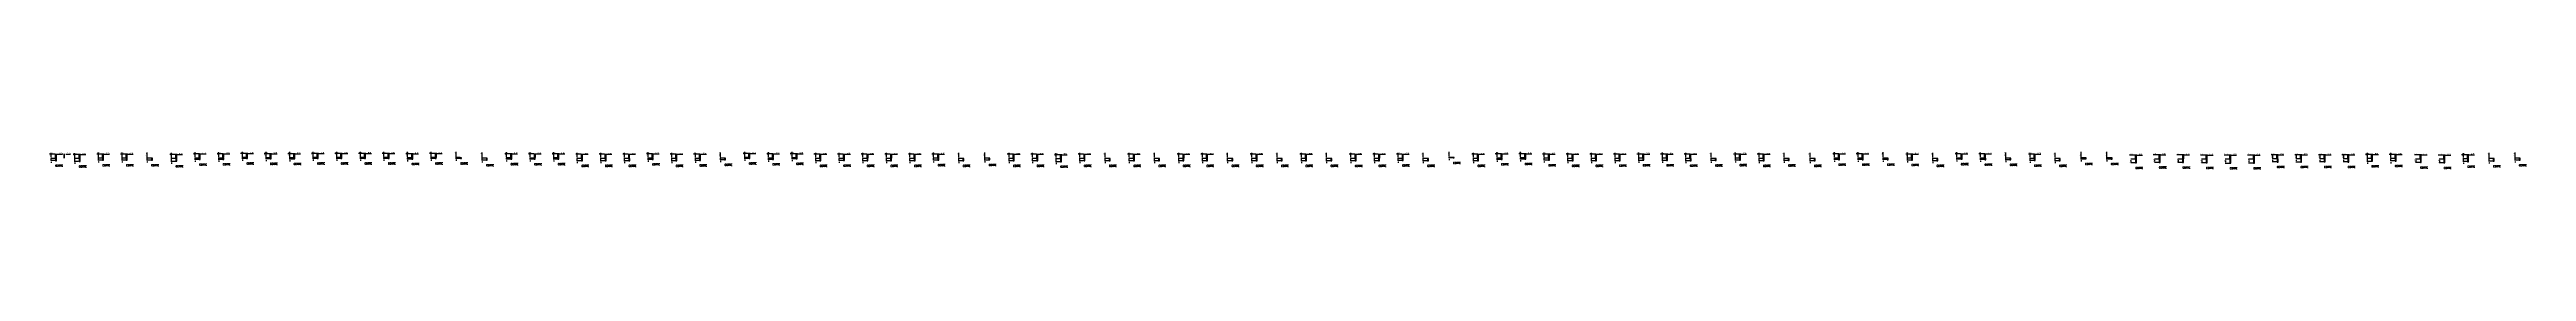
# Model space of a CAD drawing. Extents: x -44 to 14114764, y -20 to 289527804.
# Drawn here: x 359037 to 360296, y 7353290 to 7353298 of the extents above; entities that cross this region are included whole.
import ezdxf

# ---------------------------------------------------------------- set-up
doc = ezdxf.new("R2010")
doc.units = 0
doc.header["$PDMODE"] = 3
doc.header["$PDSIZE"] = 0.1
for name, color, linetype in [('DETALHE_POCO_COT', 8, 'Continuous'), ('DETALHE_POCO_FOR', 7, 'Continuous'), ('DETALHE_POCO_TIT', 5, 'Continuous')]:
    doc.layers.add(name, color=color, linetype=linetype)
doc.styles.add('ROMANS', font='ROMANS.shx', dxfattribs={"height": 2})
doc.styles.get("Standard").update_dxf_attribs({"font": 'times.ttf'})
doc.dimstyles.new('ISO-25', dxfattribs={"dimtxt": 2.5, "dimasz": 2.5, "dimexe": 1.25, "dimexo": 0.625, "dimtad": 1, "dimtxsty": 'Standard', "dimcen": 2.5, "dimadec": 0, "dimazin": 0, "dimtfac": 1, "dimtmove": 0, "dimatfit": 3, "dimfxl": 1, "dimarcsym": 0})

# ---------------------------------------------------------------- blocks, each defined once
blk = doc.blocks.new('*D304')
at = {"layer": 'Defpoints', "color": 0, "transparency": 16777216}
for p in [(359038.2, 7353295.1), (359040.3, 7353295.1), (359040.3, 7353294)]:
    blk.add_point(p, dxfattribs=at)
at = {"layer": 'DETALHE_POCO_COT', "color": 0, "lineweight": -2, "transparency": 16777216}
for p, q in [((359040.2, 7353295.1), (359037.9, 7353295.1)), ((359040.2, 7353294), (359037.9, 7353294)), ((359038.2, 7353295.7), (359038.2, 7353298)), ((359038.2, 7353294), (359038.2, 7353295.1)), ((359038.2, 7353293.4), (359038.2, 7353292.8))]:
    blk.add_line(p, q, dxfattribs=at)
at = {"layer": 'DETALHE_POCO_COT', "color": 0, "transparency": 16777216}
for points in [[(359038.1, 7353295.7), (359038.3, 7353295.7), (359038.2, 7353295.1)], [(359038.1, 7353293.4), (359038.3, 7353293.4), (359038.2, 7353294)]]:
    blk.add_solid(points, dxfattribs=at)
at = {"layer": 'DETALHE_POCO_COT', "color": 0, "transparency": 16777216, "insert": (359037.7, 7353297.2), "char_height": 0.6, "attachment_point": 5, "rotation": 90}
blk.add_mtext('1.14', dxfattribs=at)
blk = doc.blocks.new('*D305')
at = {"layer": 'Defpoints', "color": 0, "transparency": 16777216}
for p in [(359040.3, 7353295.1), (359040.4, 7353297.2), (359040.4, 7353295.1)]:
    blk.add_point(p, dxfattribs=at)
at = {"layer": 'DETALHE_POCO_COT', "color": 0, "lineweight": -2, "transparency": 16777216}
for p, q in [((359039.7, 7353297.2), (359037.3, 7353297.2)), ((359040.3, 7353295.2), (359040.3, 7353297.5)), ((359040.4, 7353297.2), (359040.3, 7353297.2)), ((359040.4, 7353295.2), (359040.4, 7353297.5)), ((359041, 7353297.2), (359041.6, 7353297.2))]:
    blk.add_line(p, q, dxfattribs=at)
at = {"layer": 'DETALHE_POCO_COT', "color": 0, "transparency": 16777216}
for points in [[(359039.7, 7353297.3), (359039.7, 7353297.1), (359040.3, 7353297.2)], [(359041, 7353297.3), (359041, 7353297.1), (359040.4, 7353297.2)]]:
    blk.add_solid(points, dxfattribs=at)
at = {"layer": 'DETALHE_POCO_COT', "color": 0, "transparency": 16777216, "insert": (359038.2, 7353297.7), "char_height": 0.6, "attachment_point": 5}
blk.add_mtext('0.10', dxfattribs=at)
blk = doc.blocks.new('*D306')
at = {"layer": 'Defpoints', "color": 0, "transparency": 16777216}
for p in [(359044.7, 7353295.1), (359045, 7353297.2), (359045, 7353295.1)]:
    blk.add_point(p, dxfattribs=at)
at = {"layer": 'DETALHE_POCO_COT', "color": 0, "lineweight": -2, "transparency": 16777216}
for p, q in [((359044.1, 7353297.2), (359043.5, 7353297.2)), ((359044.7, 7353295.2), (359044.7, 7353297.5)), ((359044.7, 7353297.2), (359045, 7353297.2)), ((359045, 7353295.2), (359045, 7353297.5)), ((359045.6, 7353297.2), (359048, 7353297.2))]:
    blk.add_line(p, q, dxfattribs=at)
at = {"layer": 'DETALHE_POCO_COT', "color": 0, "transparency": 16777216}
for points in [[(359044.1, 7353297.3), (359044.1, 7353297.1), (359044.7, 7353297.2)], [(359045.6, 7353297.3), (359045.6, 7353297.1), (359045, 7353297.2)]]:
    blk.add_solid(points, dxfattribs=at)
at = {"layer": 'DETALHE_POCO_COT', "color": 0, "transparency": 16777216, "insert": (359047.1, 7353297.7), "char_height": 0.6, "attachment_point": 5}
blk.add_mtext('0.30', dxfattribs=at)
blk = doc.blocks.new('*D307')
at = {"layer": 'Defpoints', "color": 0, "transparency": 16777216}
for p in [(359040.7, 7353295.1), (359040.8, 7353297.2), (359040.8, 7353295.1)]:
    blk.add_point(p, dxfattribs=at)
at = {"layer": 'DETALHE_POCO_COT', "color": 0, "lineweight": -2, "transparency": 16777216}
for p, q in [((359040.1, 7353297.2), (359039.5, 7353297.2)), ((359040.7, 7353295.2), (359040.7, 7353297.5)), ((359040.7, 7353297.2), (359040.8, 7353297.2)), ((359040.8, 7353295.2), (359040.8, 7353297.5)), ((359041.4, 7353297.2), (359043.8, 7353297.2))]:
    blk.add_line(p, q, dxfattribs=at)
at = {"layer": 'DETALHE_POCO_COT', "color": 0, "transparency": 16777216}
for points in [[(359040.1, 7353297.3), (359040.1, 7353297.1), (359040.7, 7353297.2)], [(359041.4, 7353297.3), (359041.4, 7353297.1), (359040.8, 7353297.2)]]:
    blk.add_solid(points, dxfattribs=at)
at = {"layer": 'DETALHE_POCO_COT', "color": 0, "transparency": 16777216, "insert": (359042.9, 7353297.7), "char_height": 0.6, "attachment_point": 5}
blk.add_mtext('0.10', dxfattribs=at)
blk = doc.blocks.new('*D309')
at = {"layer": 'Defpoints', "color": 0, "transparency": 16777216}
for p in [(359050.2, 7353295), (359052.3, 7353295), (359052.3, 7353293.6)]:
    blk.add_point(p, dxfattribs=at)
at = {"layer": 'DETALHE_POCO_COT', "color": 0, "lineweight": -2, "transparency": 16777216}
for p, q in [((359052.1, 7353295), (359049.9, 7353295)), ((359052.1, 7353293.6), (359049.9, 7353293.6)), ((359050.2, 7353295.6), (359050.2, 7353297.8)), ((359050.2, 7353293.6), (359050.2, 7353295)), ((359050.2, 7353293), (359050.2, 7353292.4))]:
    blk.add_line(p, q, dxfattribs=at)
at = {"layer": 'DETALHE_POCO_COT', "color": 0, "transparency": 16777216}
for points in [[(359050.1, 7353295.6), (359050.3, 7353295.6), (359050.2, 7353295)], [(359050.1, 7353293), (359050.3, 7353293), (359050.2, 7353293.6)]]:
    blk.add_solid(points, dxfattribs=at)
at = {"layer": 'DETALHE_POCO_COT', "color": 0, "transparency": 16777216, "insert": (359049.7, 7353297), "char_height": 0.6, "attachment_point": 5, "rotation": 90}
blk.add_mtext('1.41', dxfattribs=at)
blk = doc.blocks.new('*D310')
at = {"layer": 'Defpoints', "color": 0, "transparency": 16777216}
for p in [(359052.3, 7353295), (359052.4, 7353297.1), (359052.4, 7353295)]:
    blk.add_point(p, dxfattribs=at)
at = {"layer": 'DETALHE_POCO_COT', "color": 0, "lineweight": -2, "transparency": 16777216}
for p, q in [((359051.7, 7353297.1), (359049.3, 7353297.1)), ((359052.3, 7353295.1), (359052.3, 7353297.4)), ((359052.4, 7353297.1), (359052.3, 7353297.1)), ((359052.4, 7353295.1), (359052.4, 7353297.4)), ((359053, 7353297.1), (359053.6, 7353297.1))]:
    blk.add_line(p, q, dxfattribs=at)
at = {"layer": 'DETALHE_POCO_COT', "color": 0, "transparency": 16777216}
for points in [[(359051.7, 7353297.2), (359051.7, 7353297), (359052.3, 7353297.1)], [(359053, 7353297.2), (359053, 7353297), (359052.4, 7353297.1)]]:
    blk.add_solid(points, dxfattribs=at)
at = {"layer": 'DETALHE_POCO_COT', "color": 0, "transparency": 16777216, "insert": (359050.2, 7353297.5), "char_height": 0.6, "attachment_point": 5}
blk.add_mtext('0.10', dxfattribs=at)
blk = doc.blocks.new('*D311')
at = {"layer": 'Defpoints', "color": 0, "transparency": 16777216}
for p in [(359052.4, 7353295), (359052.7, 7353297.1), (359052.7, 7353295)]:
    blk.add_point(p, dxfattribs=at)
at = {"layer": 'DETALHE_POCO_COT', "color": 0, "lineweight": -2, "transparency": 16777216}
for p, q in [((359051.8, 7353297.1), (359051.2, 7353297.1)), ((359052.4, 7353295.1), (359052.4, 7353297.4)), ((359052.4, 7353297.1), (359052.7, 7353297.1)), ((359052.7, 7353295.1), (359052.7, 7353297.4)), ((359053.3, 7353297.1), (359055.7, 7353297.1))]:
    blk.add_line(p, q, dxfattribs=at)
at = {"layer": 'DETALHE_POCO_COT', "color": 0, "transparency": 16777216}
for points in [[(359051.8, 7353297.2), (359051.8, 7353297), (359052.4, 7353297.1)], [(359053.3, 7353297.2), (359053.3, 7353297), (359052.7, 7353297.1)]]:
    blk.add_solid(points, dxfattribs=at)
at = {"layer": 'DETALHE_POCO_COT', "color": 0, "transparency": 16777216, "insert": (359054.8, 7353297.5), "char_height": 0.6, "attachment_point": 5}
blk.add_mtext('0.30', dxfattribs=at)
blk = doc.blocks.new('*D312')
at = {"layer": 'Defpoints', "color": 0, "transparency": 16777216}
for p in [(359052.7, 7353295), (359052.8, 7353297.1), (359052.8, 7353295)]:
    blk.add_point(p, dxfattribs=at)
at = {"layer": 'DETALHE_POCO_COT', "color": 0, "lineweight": -2, "transparency": 16777216}
for p, q in [((359052.1, 7353297.1), (359051.5, 7353297.1)), ((359052.7, 7353295.1), (359052.7, 7353297.4)), ((359052.7, 7353297.1), (359052.8, 7353297.1)), ((359052.8, 7353295.1), (359052.8, 7353297.4)), ((359053.4, 7353297.1), (359055.8, 7353297.1))]:
    blk.add_line(p, q, dxfattribs=at)
at = {"layer": 'DETALHE_POCO_COT', "color": 0, "transparency": 16777216}
for points in [[(359052.1, 7353297.2), (359052.1, 7353297), (359052.7, 7353297.1)], [(359053.4, 7353297.2), (359053.4, 7353297), (359052.8, 7353297.1)]]:
    blk.add_solid(points, dxfattribs=at)
at = {"layer": 'DETALHE_POCO_COT', "color": 0, "transparency": 16777216, "insert": (359054.9, 7353297.5), "char_height": 0.6, "attachment_point": 5}
blk.add_mtext('0.10', dxfattribs=at)
blk = doc.blocks.new('*D314')
at = {"layer": 'Defpoints', "color": 0, "transparency": 16777216}
for p in [(359062.2, 7353295.2), (359064.3, 7353295.2), (359064.3, 7353294.2)]:
    blk.add_point(p, dxfattribs=at)
at = {"layer": 'DETALHE_POCO_COT', "color": 0, "lineweight": -2, "transparency": 16777216}
for p, q in [((359064.1, 7353295.2), (359061.9, 7353295.2)), ((359064.1, 7353294.2), (359061.9, 7353294.2)), ((359062.2, 7353295.8), (359062.2, 7353298.1)), ((359062.2, 7353294.2), (359062.2, 7353295.2)), ((359062.2, 7353293.6), (359062.2, 7353293))]:
    blk.add_line(p, q, dxfattribs=at)
at = {"layer": 'DETALHE_POCO_COT', "color": 0, "transparency": 16777216}
for points in [[(359062.1, 7353295.8), (359062.3, 7353295.8), (359062.2, 7353295.2)], [(359062.1, 7353293.6), (359062.3, 7353293.6), (359062.2, 7353294.2)]]:
    blk.add_solid(points, dxfattribs=at)
at = {"layer": 'DETALHE_POCO_COT', "color": 0, "transparency": 16777216, "insert": (359061.7, 7353297.2), "char_height": 0.6, "attachment_point": 5, "rotation": 90}
blk.add_mtext('1.00', dxfattribs=at)
blk = doc.blocks.new('*D315')
at = {"layer": 'Defpoints', "color": 0, "transparency": 16777216}
for p in [(359064.3, 7353295.2), (359064.4, 7353297.3), (359064.4, 7353295.2)]:
    blk.add_point(p, dxfattribs=at)
at = {"layer": 'DETALHE_POCO_COT', "color": 0, "lineweight": -2, "transparency": 16777216}
for p, q in [((359063.7, 7353297.3), (359061.3, 7353297.3)), ((359064.3, 7353295.3), (359064.3, 7353297.6)), ((359064.4, 7353297.3), (359064.3, 7353297.3)), ((359064.4, 7353295.3), (359064.4, 7353297.6)), ((359065, 7353297.3), (359065.6, 7353297.3))]:
    blk.add_line(p, q, dxfattribs=at)
at = {"layer": 'DETALHE_POCO_COT', "color": 0, "transparency": 16777216}
for points in [[(359063.7, 7353297.4), (359063.7, 7353297.2), (359064.3, 7353297.3)], [(359065, 7353297.4), (359065, 7353297.2), (359064.4, 7353297.3)]]:
    blk.add_solid(points, dxfattribs=at)
at = {"layer": 'DETALHE_POCO_COT', "color": 0, "transparency": 16777216, "insert": (359062.2, 7353297.7), "char_height": 0.6, "attachment_point": 5}
blk.add_mtext('0.10', dxfattribs=at)
blk = doc.blocks.new('*D316')
at = {"layer": 'Defpoints', "color": 0, "transparency": 16777216}
for p in [(359064.4, 7353295.2), (359064.7, 7353297.3), (359064.7, 7353295.2)]:
    blk.add_point(p, dxfattribs=at)
at = {"layer": 'DETALHE_POCO_COT', "color": 0, "lineweight": -2, "transparency": 16777216}
for p, q in [((359063.8, 7353297.3), (359063.2, 7353297.3)), ((359064.4, 7353295.3), (359064.4, 7353297.6)), ((359064.4, 7353297.3), (359064.7, 7353297.3)), ((359064.7, 7353295.3), (359064.7, 7353297.6)), ((359065.3, 7353297.3), (359067.7, 7353297.3))]:
    blk.add_line(p, q, dxfattribs=at)
at = {"layer": 'DETALHE_POCO_COT', "color": 0, "transparency": 16777216}
for points in [[(359063.8, 7353297.4), (359063.8, 7353297.2), (359064.4, 7353297.3)], [(359065.3, 7353297.4), (359065.3, 7353297.2), (359064.7, 7353297.3)]]:
    blk.add_solid(points, dxfattribs=at)
at = {"layer": 'DETALHE_POCO_COT', "color": 0, "transparency": 16777216, "insert": (359066.8, 7353297.7), "char_height": 0.6, "attachment_point": 5}
blk.add_mtext('0.30', dxfattribs=at)
blk = doc.blocks.new('*D317')
at = {"layer": 'Defpoints', "color": 0, "transparency": 16777216}
for p in [(359064.7, 7353295.2), (359064.8, 7353297.3), (359064.8, 7353295.2)]:
    blk.add_point(p, dxfattribs=at)
at = {"layer": 'DETALHE_POCO_COT', "color": 0, "lineweight": -2, "transparency": 16777216}
for p, q in [((359064.1, 7353297.3), (359063.5, 7353297.3)), ((359064.7, 7353295.3), (359064.7, 7353297.6)), ((359064.7, 7353297.3), (359064.8, 7353297.3)), ((359064.8, 7353295.3), (359064.8, 7353297.6)), ((359065.4, 7353297.3), (359067.8, 7353297.3))]:
    blk.add_line(p, q, dxfattribs=at)
at = {"layer": 'DETALHE_POCO_COT', "color": 0, "transparency": 16777216}
for points in [[(359064.1, 7353297.4), (359064.1, 7353297.2), (359064.7, 7353297.3)], [(359065.4, 7353297.4), (359065.4, 7353297.2), (359064.8, 7353297.3)]]:
    blk.add_solid(points, dxfattribs=at)
at = {"layer": 'DETALHE_POCO_COT', "color": 0, "transparency": 16777216, "insert": (359066.9, 7353297.7), "char_height": 0.6, "attachment_point": 5}
blk.add_mtext('0.10', dxfattribs=at)
blk = doc.blocks.new('*D319')
at = {"layer": 'Defpoints', "color": 0, "transparency": 16777216}
for p in [(359074.2, 7353295.2), (359076.3, 7353295.2), (359076.3, 7353294.2)]:
    blk.add_point(p, dxfattribs=at)
at = {"layer": 'DETALHE_POCO_COT', "color": 0, "lineweight": -2, "transparency": 16777216}
for p, q in [((359076.1, 7353295.2), (359073.9, 7353295.2)), ((359076.1, 7353294.2), (359073.9, 7353294.2)), ((359074.2, 7353295.8), (359074.2, 7353298.1)), ((359074.2, 7353294.2), (359074.2, 7353295.2)), ((359074.2, 7353293.6), (359074.2, 7353293))]:
    blk.add_line(p, q, dxfattribs=at)
at = {"layer": 'DETALHE_POCO_COT', "color": 0, "transparency": 16777216}
for points in [[(359074.1, 7353295.8), (359074.3, 7353295.8), (359074.2, 7353295.2)], [(359074.1, 7353293.6), (359074.3, 7353293.6), (359074.2, 7353294.2)]]:
    blk.add_solid(points, dxfattribs=at)
at = {"layer": 'DETALHE_POCO_COT', "color": 0, "transparency": 16777216, "insert": (359073.7, 7353297.2), "char_height": 0.6, "attachment_point": 5, "rotation": 90}
blk.add_mtext('1.00', dxfattribs=at)
blk = doc.blocks.new('*D320')
at = {"layer": 'Defpoints', "color": 0, "transparency": 16777216}
for p in [(359076.3, 7353295.2), (359076.4, 7353297.3), (359076.4, 7353295.2)]:
    blk.add_point(p, dxfattribs=at)
at = {"layer": 'DETALHE_POCO_COT', "color": 0, "lineweight": -2, "transparency": 16777216}
for p, q in [((359075.7, 7353297.3), (359073.3, 7353297.3)), ((359076.3, 7353295.3), (359076.3, 7353297.6)), ((359076.4, 7353297.3), (359076.3, 7353297.3)), ((359076.4, 7353295.3), (359076.4, 7353297.6)), ((359077, 7353297.3), (359077.6, 7353297.3))]:
    blk.add_line(p, q, dxfattribs=at)
at = {"layer": 'DETALHE_POCO_COT', "color": 0, "transparency": 16777216}
for points in [[(359075.7, 7353297.4), (359075.7, 7353297.2), (359076.3, 7353297.3)], [(359077, 7353297.4), (359077, 7353297.2), (359076.4, 7353297.3)]]:
    blk.add_solid(points, dxfattribs=at)
at = {"layer": 'DETALHE_POCO_COT', "color": 0, "transparency": 16777216, "insert": (359074.2, 7353297.7), "char_height": 0.6, "attachment_point": 5}
blk.add_mtext('0.10', dxfattribs=at)
blk = doc.blocks.new('*D321')
at = {"layer": 'Defpoints', "color": 0, "transparency": 16777216}
for p in [(359076.4, 7353295.2), (359076.7, 7353297.3), (359076.7, 7353295.2)]:
    blk.add_point(p, dxfattribs=at)
at = {"layer": 'DETALHE_POCO_COT', "color": 0, "lineweight": -2, "transparency": 16777216}
for p, q in [((359075.8, 7353297.3), (359075.2, 7353297.3)), ((359076.4, 7353295.3), (359076.4, 7353297.6)), ((359076.4, 7353297.3), (359076.7, 7353297.3)), ((359076.7, 7353295.3), (359076.7, 7353297.6)), ((359077.3, 7353297.3), (359079.7, 7353297.3))]:
    blk.add_line(p, q, dxfattribs=at)
at = {"layer": 'DETALHE_POCO_COT', "color": 0, "transparency": 16777216}
for points in [[(359075.8, 7353297.4), (359075.8, 7353297.2), (359076.4, 7353297.3)], [(359077.3, 7353297.4), (359077.3, 7353297.2), (359076.7, 7353297.3)]]:
    blk.add_solid(points, dxfattribs=at)
at = {"layer": 'DETALHE_POCO_COT', "color": 0, "transparency": 16777216, "insert": (359078.8, 7353297.7), "char_height": 0.6, "attachment_point": 5}
blk.add_mtext('0.30', dxfattribs=at)
blk = doc.blocks.new('*D322')
at = {"layer": 'Defpoints', "color": 0, "transparency": 16777216}
for p in [(359076.7, 7353295.2), (359076.8, 7353297.3), (359076.8, 7353295.2)]:
    blk.add_point(p, dxfattribs=at)
at = {"layer": 'DETALHE_POCO_COT', "color": 0, "lineweight": -2, "transparency": 16777216}
for p, q in [((359076.1, 7353297.3), (359075.5, 7353297.3)), ((359076.7, 7353295.3), (359076.7, 7353297.6)), ((359076.7, 7353297.3), (359076.8, 7353297.3)), ((359076.8, 7353295.3), (359076.8, 7353297.6)), ((359077.4, 7353297.3), (359079.8, 7353297.3))]:
    blk.add_line(p, q, dxfattribs=at)
at = {"layer": 'DETALHE_POCO_COT', "color": 0, "transparency": 16777216}
for points in [[(359076.1, 7353297.4), (359076.1, 7353297.2), (359076.7, 7353297.3)], [(359077.4, 7353297.4), (359077.4, 7353297.2), (359076.8, 7353297.3)]]:
    blk.add_solid(points, dxfattribs=at)
at = {"layer": 'DETALHE_POCO_COT', "color": 0, "transparency": 16777216, "insert": (359078.9, 7353297.7), "char_height": 0.6, "attachment_point": 5}
blk.add_mtext('0.10', dxfattribs=at)
blk = doc.blocks.new('*D325')
at = {"layer": 'Defpoints', "color": 0, "transparency": 16777216}
for p in [(359086.9, 7353295.2), (359089, 7353295.2), (359089, 7353294.2)]:
    blk.add_point(p, dxfattribs=at)
at = {"layer": 'DETALHE_POCO_COT', "color": 0, "lineweight": -2, "transparency": 16777216}
for p, q in [((359088.9, 7353295.2), (359086.6, 7353295.2)), ((359088.9, 7353294.2), (359086.6, 7353294.2)), ((359086.9, 7353295.8), (359086.9, 7353298.1)), ((359086.9, 7353294.2), (359086.9, 7353295.2)), ((359086.9, 7353293.6), (359086.9, 7353293))]:
    blk.add_line(p, q, dxfattribs=at)
at = {"layer": 'DETALHE_POCO_COT', "color": 0, "transparency": 16777216}
for points in [[(359086.8, 7353295.8), (359087, 7353295.8), (359086.9, 7353295.2)], [(359086.8, 7353293.6), (359087, 7353293.6), (359086.9, 7353294.2)]]:
    blk.add_solid(points, dxfattribs=at)
at = {"layer": 'DETALHE_POCO_COT', "color": 0, "transparency": 16777216, "insert": (359086.5, 7353297.2), "char_height": 0.6, "attachment_point": 5, "rotation": 90}
blk.add_mtext('1.00', dxfattribs=at)
blk = doc.blocks.new('*D327')
at = {"layer": 'Defpoints', "color": 0, "transparency": 16777216}
for p in [(359099.3, 7353295), (359101.4, 7353295), (359101.4, 7353293.6)]:
    blk.add_point(p, dxfattribs=at)
at = {"layer": 'DETALHE_POCO_COT', "color": 0, "lineweight": -2, "transparency": 16777216}
for p, q in [((359101.3, 7353295), (359099, 7353295)), ((359101.3, 7353293.6), (359099, 7353293.6)), ((359099.3, 7353295.6), (359099.3, 7353297.9)), ((359099.3, 7353293.6), (359099.3, 7353295)), ((359099.3, 7353293), (359099.3, 7353292.4))]:
    blk.add_line(p, q, dxfattribs=at)
at = {"layer": 'DETALHE_POCO_COT', "color": 0, "transparency": 16777216}
for points in [[(359099.2, 7353295.6), (359099.4, 7353295.6), (359099.3, 7353295)], [(359099.2, 7353293), (359099.4, 7353293), (359099.3, 7353293.6)]]:
    blk.add_solid(points, dxfattribs=at)
at = {"layer": 'DETALHE_POCO_COT', "color": 0, "transparency": 16777216, "insert": (359098.9, 7353297), "char_height": 0.6, "attachment_point": 5, "rotation": 90}
blk.add_mtext('1.35', dxfattribs=at)
blk = doc.blocks.new('*D328')
at = {"layer": 'Defpoints', "color": 0, "transparency": 16777216}
for p in [(359101.4, 7353295), (359101.5, 7353297.1), (359101.5, 7353295)]:
    blk.add_point(p, dxfattribs=at)
at = {"layer": 'DETALHE_POCO_COT', "color": 0, "lineweight": -2, "transparency": 16777216}
for p, q in [((359100.8, 7353297.1), (359098.4, 7353297.1)), ((359101.4, 7353295.1), (359101.4, 7353297.4)), ((359101.5, 7353297.1), (359101.4, 7353297.1)), ((359101.5, 7353295.1), (359101.5, 7353297.4)), ((359102.1, 7353297.1), (359102.7, 7353297.1))]:
    blk.add_line(p, q, dxfattribs=at)
at = {"layer": 'DETALHE_POCO_COT', "color": 0, "transparency": 16777216}
for points in [[(359100.8, 7353297.2), (359100.8, 7353297), (359101.4, 7353297.1)], [(359102.1, 7353297.2), (359102.1, 7353297), (359101.5, 7353297.1)]]:
    blk.add_solid(points, dxfattribs=at)
at = {"layer": 'DETALHE_POCO_COT', "color": 0, "transparency": 16777216, "insert": (359099.3, 7353297.5), "char_height": 0.6, "attachment_point": 5}
blk.add_mtext('0.10', dxfattribs=at)
blk = doc.blocks.new('*D329')
at = {"layer": 'Defpoints', "color": 0, "transparency": 16777216}
for p in [(359101.5, 7353295), (359101.8, 7353297.1), (359101.8, 7353295)]:
    blk.add_point(p, dxfattribs=at)
at = {"layer": 'DETALHE_POCO_COT', "color": 0, "lineweight": -2, "transparency": 16777216}
for p, q in [((359100.9, 7353297.1), (359100.3, 7353297.1)), ((359101.5, 7353295.1), (359101.5, 7353297.4)), ((359101.5, 7353297.1), (359101.8, 7353297.1)), ((359101.8, 7353295.1), (359101.8, 7353297.4)), ((359102.4, 7353297.1), (359104.8, 7353297.1))]:
    blk.add_line(p, q, dxfattribs=at)
at = {"layer": 'DETALHE_POCO_COT', "color": 0, "transparency": 16777216}
for points in [[(359100.9, 7353297.2), (359100.9, 7353297), (359101.5, 7353297.1)], [(359102.4, 7353297.2), (359102.4, 7353297), (359101.8, 7353297.1)]]:
    blk.add_solid(points, dxfattribs=at)
at = {"layer": 'DETALHE_POCO_COT', "color": 0, "transparency": 16777216, "insert": (359103.9, 7353297.5), "char_height": 0.6, "attachment_point": 5}
blk.add_mtext('0.30', dxfattribs=at)
blk = doc.blocks.new('*D330')
at = {"layer": 'Defpoints', "color": 0, "transparency": 16777216}
for p in [(359101.8, 7353295), (359101.9, 7353297.1), (359101.9, 7353295)]:
    blk.add_point(p, dxfattribs=at)
at = {"layer": 'DETALHE_POCO_COT', "color": 0, "lineweight": -2, "transparency": 16777216}
for p, q in [((359101.2, 7353297.1), (359100.6, 7353297.1)), ((359101.8, 7353295.1), (359101.8, 7353297.4)), ((359101.8, 7353297.1), (359101.9, 7353297.1)), ((359101.9, 7353295.1), (359101.9, 7353297.4)), ((359102.5, 7353297.1), (359104.9, 7353297.1))]:
    blk.add_line(p, q, dxfattribs=at)
at = {"layer": 'DETALHE_POCO_COT', "color": 0, "transparency": 16777216}
for points in [[(359101.2, 7353297.2), (359101.2, 7353297), (359101.8, 7353297.1)], [(359102.5, 7353297.2), (359102.5, 7353297), (359101.9, 7353297.1)]]:
    blk.add_solid(points, dxfattribs=at)
at = {"layer": 'DETALHE_POCO_COT', "color": 0, "transparency": 16777216, "insert": (359104, 7353297.5), "char_height": 0.6, "attachment_point": 5}
blk.add_mtext('0.10', dxfattribs=at)
blk = doc.blocks.new('*D332')
at = {"layer": 'Defpoints', "color": 0, "transparency": 16777216}
for p in [(359111.3, 7353295.3), (359113.4, 7353295.3), (359113.4, 7353294.5)]:
    blk.add_point(p, dxfattribs=at)
at = {"layer": 'DETALHE_POCO_COT', "color": 0, "lineweight": -2, "transparency": 16777216}
for p, q in [((359113.2, 7353295.3), (359111, 7353295.3)), ((359113.2, 7353294.5), (359111, 7353294.5)), ((359111.3, 7353295.9), (359111.3, 7353298.3)), ((359111.3, 7353294.5), (359111.3, 7353295.3)), ((359111.3, 7353293.9), (359111.3, 7353293.3))]:
    blk.add_line(p, q, dxfattribs=at)
at = {"layer": 'DETALHE_POCO_COT', "color": 0, "transparency": 16777216}
for points in [[(359111.2, 7353295.9), (359111.4, 7353295.9), (359111.3, 7353295.3)], [(359111.2, 7353293.9), (359111.4, 7353293.9), (359111.3, 7353294.5)]]:
    blk.add_solid(points, dxfattribs=at)
at = {"layer": 'DETALHE_POCO_COT', "color": 0, "transparency": 16777216, "insert": (359110.8, 7353297.4), "char_height": 0.6, "attachment_point": 5, "rotation": 90}
blk.add_mtext('0.75', dxfattribs=at)
blk = doc.blocks.new('*D333')
at = {"layer": 'Defpoints', "color": 0, "transparency": 16777216}
for p in [(359113.4, 7353295.3), (359113.5, 7353297.4), (359113.5, 7353295.3)]:
    blk.add_point(p, dxfattribs=at)
at = {"layer": 'DETALHE_POCO_COT', "color": 0, "lineweight": -2, "transparency": 16777216}
for p, q in [((359112.8, 7353297.4), (359110.4, 7353297.4)), ((359113.4, 7353295.4), (359113.4, 7353297.7)), ((359113.5, 7353297.4), (359113.4, 7353297.4)), ((359113.5, 7353295.4), (359113.5, 7353297.7)), ((359114.1, 7353297.4), (359114.7, 7353297.4))]:
    blk.add_line(p, q, dxfattribs=at)
at = {"layer": 'DETALHE_POCO_COT', "color": 0, "transparency": 16777216}
for points in [[(359112.8, 7353297.5), (359112.8, 7353297.3), (359113.4, 7353297.4)], [(359114.1, 7353297.5), (359114.1, 7353297.3), (359113.5, 7353297.4)]]:
    blk.add_solid(points, dxfattribs=at)
at = {"layer": 'DETALHE_POCO_COT', "color": 0, "transparency": 16777216, "insert": (359111.3, 7353297.8), "char_height": 0.6, "attachment_point": 5}
blk.add_mtext('0.10', dxfattribs=at)
blk = doc.blocks.new('*D334')
at = {"layer": 'Defpoints', "color": 0, "transparency": 16777216}
for p in [(359113.5, 7353295.3), (359113.8, 7353297.4), (359113.8, 7353295.3)]:
    blk.add_point(p, dxfattribs=at)
at = {"layer": 'DETALHE_POCO_COT', "color": 0, "lineweight": -2, "transparency": 16777216}
for p, q in [((359112.9, 7353297.4), (359112.3, 7353297.4)), ((359113.5, 7353295.4), (359113.5, 7353297.7)), ((359113.5, 7353297.4), (359113.8, 7353297.4)), ((359113.8, 7353295.4), (359113.8, 7353297.7)), ((359114.4, 7353297.4), (359116.8, 7353297.4))]:
    blk.add_line(p, q, dxfattribs=at)
at = {"layer": 'DETALHE_POCO_COT', "color": 0, "transparency": 16777216}
for points in [[(359112.9, 7353297.5), (359112.9, 7353297.3), (359113.5, 7353297.4)], [(359114.4, 7353297.5), (359114.4, 7353297.3), (359113.8, 7353297.4)]]:
    blk.add_solid(points, dxfattribs=at)
at = {"layer": 'DETALHE_POCO_COT', "color": 0, "transparency": 16777216, "insert": (359115.9, 7353297.8), "char_height": 0.6, "attachment_point": 5}
blk.add_mtext('0.30', dxfattribs=at)
blk = doc.blocks.new('*D335')
at = {"layer": 'Defpoints', "color": 0, "transparency": 16777216}
for p in [(359113.8, 7353295.3), (359113.9, 7353297.4), (359113.9, 7353295.3)]:
    blk.add_point(p, dxfattribs=at)
at = {"layer": 'DETALHE_POCO_COT', "color": 0, "lineweight": -2, "transparency": 16777216}
for p, q in [((359113.2, 7353297.4), (359112.6, 7353297.4)), ((359113.8, 7353295.4), (359113.8, 7353297.7)), ((359113.8, 7353297.4), (359113.9, 7353297.4)), ((359113.9, 7353295.4), (359113.9, 7353297.7)), ((359114.5, 7353297.4), (359116.9, 7353297.4))]:
    blk.add_line(p, q, dxfattribs=at)
at = {"layer": 'DETALHE_POCO_COT', "color": 0, "transparency": 16777216}
for points in [[(359113.2, 7353297.5), (359113.2, 7353297.3), (359113.8, 7353297.4)], [(359114.5, 7353297.5), (359114.5, 7353297.3), (359113.9, 7353297.4)]]:
    blk.add_solid(points, dxfattribs=at)
at = {"layer": 'DETALHE_POCO_COT', "color": 0, "transparency": 16777216, "insert": (359116, 7353297.8), "char_height": 0.6, "attachment_point": 5}
blk.add_mtext('0.10', dxfattribs=at)
blk = doc.blocks.new('*D337')
at = {"layer": 'Defpoints', "color": 0, "transparency": 16777216}
for p in [(359123.3, 7353295.3), (359125.4, 7353295.3), (359125.4, 7353294.6)]:
    blk.add_point(p, dxfattribs=at)
at = {"layer": 'DETALHE_POCO_COT', "color": 0, "lineweight": -2, "transparency": 16777216}
for p, q in [((359125.2, 7353295.3), (359123, 7353295.3)), ((359125.2, 7353294.6), (359123, 7353294.6)), ((359123.3, 7353295.9), (359123.3, 7353298.3)), ((359123.3, 7353294.6), (359123.3, 7353295.3)), ((359123.3, 7353294), (359123.3, 7353293.4))]:
    blk.add_line(p, q, dxfattribs=at)
at = {"layer": 'DETALHE_POCO_COT', "color": 0, "transparency": 16777216}
for points in [[(359123.2, 7353295.9), (359123.4, 7353295.9), (359123.3, 7353295.3)], [(359123.2, 7353294), (359123.4, 7353294), (359123.3, 7353294.6)]]:
    blk.add_solid(points, dxfattribs=at)
at = {"layer": 'DETALHE_POCO_COT', "color": 0, "transparency": 16777216, "insert": (359122.8, 7353297.4), "char_height": 0.6, "attachment_point": 5, "rotation": 90}
blk.add_mtext('0.70', dxfattribs=at)
blk = doc.blocks.new('*D338')
at = {"layer": 'Defpoints', "color": 0, "transparency": 16777216}
for p in [(359125.4, 7353295.3), (359125.5, 7353297.4), (359125.5, 7353295.3)]:
    blk.add_point(p, dxfattribs=at)
at = {"layer": 'DETALHE_POCO_COT', "color": 0, "lineweight": -2, "transparency": 16777216}
for p, q in [((359124.8, 7353297.4), (359122.4, 7353297.4)), ((359125.4, 7353295.5), (359125.4, 7353297.7)), ((359125.5, 7353297.4), (359125.4, 7353297.4)), ((359125.5, 7353295.5), (359125.5, 7353297.7)), ((359126.1, 7353297.4), (359126.7, 7353297.4))]:
    blk.add_line(p, q, dxfattribs=at)
at = {"layer": 'DETALHE_POCO_COT', "color": 0, "transparency": 16777216}
for points in [[(359124.8, 7353297.5), (359124.8, 7353297.3), (359125.4, 7353297.4)], [(359126.1, 7353297.5), (359126.1, 7353297.3), (359125.5, 7353297.4)]]:
    blk.add_solid(points, dxfattribs=at)
at = {"layer": 'DETALHE_POCO_COT', "color": 0, "transparency": 16777216, "insert": (359123.3, 7353297.9), "char_height": 0.6, "attachment_point": 5}
blk.add_mtext('0.10', dxfattribs=at)
blk = doc.blocks.new('*D339')
at = {"layer": 'Defpoints', "color": 0, "transparency": 16777216}
for p in [(359125.5, 7353295.3), (359125.8, 7353297.4), (359125.8, 7353295.3)]:
    blk.add_point(p, dxfattribs=at)
at = {"layer": 'DETALHE_POCO_COT', "color": 0, "lineweight": -2, "transparency": 16777216}
for p, q in [((359124.9, 7353297.4), (359124.3, 7353297.4)), ((359125.5, 7353295.5), (359125.5, 7353297.7)), ((359125.5, 7353297.4), (359125.8, 7353297.4)), ((359125.8, 7353295.5), (359125.8, 7353297.7)), ((359126.4, 7353297.4), (359128.8, 7353297.4))]:
    blk.add_line(p, q, dxfattribs=at)
at = {"layer": 'DETALHE_POCO_COT', "color": 0, "transparency": 16777216}
for points in [[(359124.9, 7353297.5), (359124.9, 7353297.3), (359125.5, 7353297.4)], [(359126.4, 7353297.5), (359126.4, 7353297.3), (359125.8, 7353297.4)]]:
    blk.add_solid(points, dxfattribs=at)
at = {"layer": 'DETALHE_POCO_COT', "color": 0, "transparency": 16777216, "insert": (359127.9, 7353297.9), "char_height": 0.6, "attachment_point": 5}
blk.add_mtext('0.30', dxfattribs=at)
blk = doc.blocks.new('*D340')
at = {"layer": 'Defpoints', "color": 0, "transparency": 16777216}
for p in [(359125.8, 7353295.3), (359125.9, 7353297.4), (359125.9, 7353295.3)]:
    blk.add_point(p, dxfattribs=at)
at = {"layer": 'DETALHE_POCO_COT', "color": 0, "lineweight": -2, "transparency": 16777216}
for p, q in [((359125.2, 7353297.4), (359124.6, 7353297.4)), ((359125.8, 7353295.5), (359125.8, 7353297.7)), ((359125.8, 7353297.4), (359125.9, 7353297.4)), ((359125.9, 7353295.5), (359125.9, 7353297.7)), ((359126.5, 7353297.4), (359128.9, 7353297.4))]:
    blk.add_line(p, q, dxfattribs=at)
at = {"layer": 'DETALHE_POCO_COT', "color": 0, "transparency": 16777216}
for points in [[(359125.2, 7353297.5), (359125.2, 7353297.3), (359125.8, 7353297.4)], [(359126.5, 7353297.5), (359126.5, 7353297.3), (359125.9, 7353297.4)]]:
    blk.add_solid(points, dxfattribs=at)
at = {"layer": 'DETALHE_POCO_COT', "color": 0, "transparency": 16777216, "insert": (359128, 7353297.9), "char_height": 0.6, "attachment_point": 5}
blk.add_mtext('0.10', dxfattribs=at)
blk = doc.blocks.new('*D342')
at = {"layer": 'Defpoints', "color": 0, "transparency": 16777216}
for p in [(359135.3, 7353295.5), (359137.4, 7353295.5), (359137.4, 7353295.1)]:
    blk.add_point(p, dxfattribs=at)
at = {"layer": 'DETALHE_POCO_COT', "color": 0, "lineweight": -2, "transparency": 16777216}
for p, q in [((359137.2, 7353295.5), (359135, 7353295.5)), ((359137.2, 7353295.1), (359135, 7353295.1)), ((359135.3, 7353296.1), (359135.3, 7353298.5)), ((359135.3, 7353295.1), (359135.3, 7353295.5)), ((359135.3, 7353294.5), (359135.3, 7353293.9))]:
    blk.add_line(p, q, dxfattribs=at)
at = {"layer": 'DETALHE_POCO_COT', "color": 0, "transparency": 16777216}
for points in [[(359135.2, 7353296.1), (359135.4, 7353296.1), (359135.3, 7353295.5)], [(359135.2, 7353294.5), (359135.4, 7353294.5), (359135.3, 7353295.1)]]:
    blk.add_solid(points, dxfattribs=at)
at = {"layer": 'DETALHE_POCO_COT', "color": 0, "transparency": 16777216, "insert": (359134.8, 7353297.6), "char_height": 0.6, "attachment_point": 5, "rotation": 90}
blk.add_mtext('0.40', dxfattribs=at)
blk = doc.blocks.new('*D343')
at = {"layer": 'Defpoints', "color": 0, "transparency": 16777216}
for p in [(359137.4, 7353295.5), (359137.5, 7353297.6), (359137.5, 7353295.5)]:
    blk.add_point(p, dxfattribs=at)
at = {"layer": 'DETALHE_POCO_COT', "color": 0, "lineweight": -2, "transparency": 16777216}
for p, q in [((359136.8, 7353297.6), (359134.4, 7353297.6)), ((359137.4, 7353295.6), (359137.4, 7353297.9)), ((359137.5, 7353297.6), (359137.4, 7353297.6)), ((359137.5, 7353295.6), (359137.5, 7353297.9)), ((359138.1, 7353297.6), (359138.7, 7353297.6))]:
    blk.add_line(p, q, dxfattribs=at)
at = {"layer": 'DETALHE_POCO_COT', "color": 0, "transparency": 16777216}
for points in [[(359136.8, 7353297.7), (359136.8, 7353297.5), (359137.4, 7353297.6)], [(359138.1, 7353297.7), (359138.1, 7353297.5), (359137.5, 7353297.6)]]:
    blk.add_solid(points, dxfattribs=at)
at = {"layer": 'DETALHE_POCO_COT', "color": 0, "transparency": 16777216, "insert": (359135.3, 7353298), "char_height": 0.6, "attachment_point": 5}
blk.add_mtext('0.10', dxfattribs=at)
blk = doc.blocks.new('*D344')
at = {"layer": 'Defpoints', "color": 0, "transparency": 16777216}
for p in [(359137.5, 7353295.5), (359137.8, 7353297.6), (359137.8, 7353295.5)]:
    blk.add_point(p, dxfattribs=at)
at = {"layer": 'DETALHE_POCO_COT', "color": 0, "lineweight": -2, "transparency": 16777216}
for p, q in [((359136.9, 7353297.6), (359136.3, 7353297.6)), ((359137.5, 7353295.6), (359137.5, 7353297.9)), ((359137.5, 7353297.6), (359137.8, 7353297.6)), ((359137.8, 7353295.6), (359137.8, 7353297.9)), ((359138.4, 7353297.6), (359140.8, 7353297.6))]:
    blk.add_line(p, q, dxfattribs=at)
at = {"layer": 'DETALHE_POCO_COT', "color": 0, "transparency": 16777216}
for points in [[(359136.9, 7353297.7), (359136.9, 7353297.5), (359137.5, 7353297.6)], [(359138.4, 7353297.7), (359138.4, 7353297.5), (359137.8, 7353297.6)]]:
    blk.add_solid(points, dxfattribs=at)
at = {"layer": 'DETALHE_POCO_COT', "color": 0, "transparency": 16777216, "insert": (359139.9, 7353298), "char_height": 0.6, "attachment_point": 5}
blk.add_mtext('0.30', dxfattribs=at)
blk = doc.blocks.new('*D345')
at = {"layer": 'Defpoints', "color": 0, "transparency": 16777216}
for p in [(359137.8, 7353295.5), (359137.9, 7353297.6), (359137.9, 7353295.5)]:
    blk.add_point(p, dxfattribs=at)
at = {"layer": 'DETALHE_POCO_COT', "color": 0, "lineweight": -2, "transparency": 16777216}
for p, q in [((359137.2, 7353297.6), (359136.6, 7353297.6)), ((359137.8, 7353295.6), (359137.8, 7353297.9)), ((359137.8, 7353297.6), (359137.9, 7353297.6)), ((359137.9, 7353295.6), (359137.9, 7353297.9)), ((359138.5, 7353297.6), (359140.9, 7353297.6))]:
    blk.add_line(p, q, dxfattribs=at)
at = {"layer": 'DETALHE_POCO_COT', "color": 0, "transparency": 16777216}
for points in [[(359137.2, 7353297.7), (359137.2, 7353297.5), (359137.8, 7353297.6)], [(359138.5, 7353297.7), (359138.5, 7353297.5), (359137.9, 7353297.6)]]:
    blk.add_solid(points, dxfattribs=at)
at = {"layer": 'DETALHE_POCO_COT', "color": 0, "transparency": 16777216, "insert": (359140, 7353298), "char_height": 0.6, "attachment_point": 5}
blk.add_mtext('0.10', dxfattribs=at)
blk = doc.blocks.new('*D347')
at = {"layer": 'Defpoints', "color": 0, "transparency": 16777216}
for p in [(359147.3, 7353295.4), (359149.4, 7353295.4), (359149.4, 7353294.9)]:
    blk.add_point(p, dxfattribs=at)
at = {"layer": 'DETALHE_POCO_COT', "color": 0, "lineweight": -2, "transparency": 16777216}
for p, q in [((359149.2, 7353295.4), (359147, 7353295.4)), ((359149.2, 7353294.9), (359147, 7353294.9)), ((359147.3, 7353296), (359147.3, 7353298.4)), ((359147.3, 7353294.9), (359147.3, 7353295.4)), ((359147.3, 7353294.3), (359147.3, 7353293.7))]:
    blk.add_line(p, q, dxfattribs=at)
at = {"layer": 'DETALHE_POCO_COT', "color": 0, "transparency": 16777216}
for points in [[(359147.2, 7353296), (359147.4, 7353296), (359147.3, 7353295.4)], [(359147.2, 7353294.3), (359147.4, 7353294.3), (359147.3, 7353294.9)]]:
    blk.add_solid(points, dxfattribs=at)
at = {"layer": 'DETALHE_POCO_COT', "color": 0, "transparency": 16777216, "insert": (359146.8, 7353297.5), "char_height": 0.6, "attachment_point": 5, "rotation": 90}
blk.add_mtext('0.50', dxfattribs=at)
blk = doc.blocks.new('*D348')
at = {"layer": 'Defpoints', "color": 0, "transparency": 16777216}
for p in [(359149.4, 7353295.4), (359149.5, 7353297.5), (359149.5, 7353295.4)]:
    blk.add_point(p, dxfattribs=at)
at = {"layer": 'DETALHE_POCO_COT', "color": 0, "lineweight": -2, "transparency": 16777216}
for p, q in [((359148.8, 7353297.5), (359146.4, 7353297.5)), ((359149.4, 7353295.6), (359149.4, 7353297.8)), ((359149.5, 7353297.5), (359149.4, 7353297.5)), ((359149.5, 7353295.6), (359149.5, 7353297.8)), ((359150.1, 7353297.5), (359150.7, 7353297.5))]:
    blk.add_line(p, q, dxfattribs=at)
at = {"layer": 'DETALHE_POCO_COT', "color": 0, "transparency": 16777216}
for points in [[(359148.8, 7353297.6), (359148.8, 7353297.4), (359149.4, 7353297.5)], [(359150.1, 7353297.6), (359150.1, 7353297.4), (359149.5, 7353297.5)]]:
    blk.add_solid(points, dxfattribs=at)
at = {"layer": 'DETALHE_POCO_COT', "color": 0, "transparency": 16777216, "insert": (359147.3, 7353298), "char_height": 0.6, "attachment_point": 5}
blk.add_mtext('0.10', dxfattribs=at)
blk = doc.blocks.new('*D349')
at = {"layer": 'Defpoints', "color": 0, "transparency": 16777216}
for p in [(359149.5, 7353295.4), (359149.8, 7353297.5), (359149.8, 7353295.4)]:
    blk.add_point(p, dxfattribs=at)
at = {"layer": 'DETALHE_POCO_COT', "color": 0, "lineweight": -2, "transparency": 16777216}
for p, q in [((359148.9, 7353297.5), (359148.3, 7353297.5)), ((359149.5, 7353295.6), (359149.5, 7353297.8)), ((359149.5, 7353297.5), (359149.8, 7353297.5)), ((359149.8, 7353295.6), (359149.8, 7353297.8)), ((359150.4, 7353297.5), (359152.8, 7353297.5))]:
    blk.add_line(p, q, dxfattribs=at)
at = {"layer": 'DETALHE_POCO_COT', "color": 0, "transparency": 16777216}
for points in [[(359148.9, 7353297.6), (359148.9, 7353297.4), (359149.5, 7353297.5)], [(359150.4, 7353297.6), (359150.4, 7353297.4), (359149.8, 7353297.5)]]:
    blk.add_solid(points, dxfattribs=at)
at = {"layer": 'DETALHE_POCO_COT', "color": 0, "transparency": 16777216, "insert": (359151.9, 7353298), "char_height": 0.6, "attachment_point": 5}
blk.add_mtext('0.30', dxfattribs=at)
blk = doc.blocks.new('*D350')
at = {"layer": 'Defpoints', "color": 0, "transparency": 16777216}
for p in [(359149.8, 7353295.4), (359149.9, 7353297.5), (359149.9, 7353295.4)]:
    blk.add_point(p, dxfattribs=at)
at = {"layer": 'DETALHE_POCO_COT', "color": 0, "lineweight": -2, "transparency": 16777216}
for p, q in [((359149.2, 7353297.5), (359148.6, 7353297.5)), ((359149.8, 7353295.6), (359149.8, 7353297.8)), ((359149.8, 7353297.5), (359149.9, 7353297.5)), ((359149.9, 7353295.6), (359149.9, 7353297.8)), ((359150.5, 7353297.5), (359152.9, 7353297.5))]:
    blk.add_line(p, q, dxfattribs=at)
at = {"layer": 'DETALHE_POCO_COT', "color": 0, "transparency": 16777216}
for points in [[(359149.2, 7353297.6), (359149.2, 7353297.4), (359149.8, 7353297.5)], [(359150.5, 7353297.6), (359150.5, 7353297.4), (359149.9, 7353297.5)]]:
    blk.add_solid(points, dxfattribs=at)
at = {"layer": 'DETALHE_POCO_COT', "color": 0, "transparency": 16777216, "insert": (359152, 7353298), "char_height": 0.6, "attachment_point": 5}
blk.add_mtext('0.10', dxfattribs=at)
blk = doc.blocks.new('*D352')
at = {"layer": 'Defpoints', "color": 0, "transparency": 16777216}
for p in [(359159.3, 7353295.4), (359161.4, 7353295.4), (359161.4, 7353294.8)]:
    blk.add_point(p, dxfattribs=at)
at = {"layer": 'DETALHE_POCO_COT', "color": 0, "lineweight": -2, "transparency": 16777216}
for p, q in [((359161.2, 7353295.4), (359159, 7353295.4)), ((359161.2, 7353294.8), (359159, 7353294.8)), ((359159.3, 7353296), (359159.3, 7353298.4)), ((359159.3, 7353294.8), (359159.3, 7353295.4)), ((359159.3, 7353294.2), (359159.3, 7353293.6))]:
    blk.add_line(p, q, dxfattribs=at)
at = {"layer": 'DETALHE_POCO_COT', "color": 0, "transparency": 16777216}
for points in [[(359159.2, 7353296), (359159.4, 7353296), (359159.3, 7353295.4)], [(359159.2, 7353294.2), (359159.4, 7353294.2), (359159.3, 7353294.8)]]:
    blk.add_solid(points, dxfattribs=at)
at = {"layer": 'DETALHE_POCO_COT', "color": 0, "transparency": 16777216, "insert": (359158.8, 7353297.5), "char_height": 0.6, "attachment_point": 5, "rotation": 90}
blk.add_mtext('0.55', dxfattribs=at)
blk = doc.blocks.new('*D353')
at = {"layer": 'Defpoints', "color": 0, "transparency": 16777216}
for p in [(359161.4, 7353295.4), (359161.5, 7353297.5), (359161.5, 7353295.4)]:
    blk.add_point(p, dxfattribs=at)
at = {"layer": 'DETALHE_POCO_COT', "color": 0, "lineweight": -2, "transparency": 16777216}
for p, q in [((359160.8, 7353297.5), (359158.4, 7353297.5)), ((359161.4, 7353295.5), (359161.4, 7353297.8)), ((359161.5, 7353297.5), (359161.4, 7353297.5)), ((359161.5, 7353295.5), (359161.5, 7353297.8)), ((359162.1, 7353297.5), (359162.7, 7353297.5))]:
    blk.add_line(p, q, dxfattribs=at)
at = {"layer": 'DETALHE_POCO_COT', "color": 0, "transparency": 16777216}
for points in [[(359160.8, 7353297.6), (359160.8, 7353297.4), (359161.4, 7353297.5)], [(359162.1, 7353297.6), (359162.1, 7353297.4), (359161.5, 7353297.5)]]:
    blk.add_solid(points, dxfattribs=at)
at = {"layer": 'DETALHE_POCO_COT', "color": 0, "transparency": 16777216, "insert": (359159.3, 7353297.9), "char_height": 0.6, "attachment_point": 5}
blk.add_mtext('0.10', dxfattribs=at)
blk = doc.blocks.new('*D354')
at = {"layer": 'Defpoints', "color": 0, "transparency": 16777216}
for p in [(359161.5, 7353295.4), (359161.8, 7353297.5), (359161.8, 7353295.4)]:
    blk.add_point(p, dxfattribs=at)
at = {"layer": 'DETALHE_POCO_COT', "color": 0, "lineweight": -2, "transparency": 16777216}
for p, q in [((359160.9, 7353297.5), (359160.3, 7353297.5)), ((359161.5, 7353295.5), (359161.5, 7353297.8)), ((359161.5, 7353297.5), (359161.8, 7353297.5)), ((359161.8, 7353295.5), (359161.8, 7353297.8)), ((359162.4, 7353297.5), (359164.7, 7353297.5))]:
    blk.add_line(p, q, dxfattribs=at)
at = {"layer": 'DETALHE_POCO_COT', "color": 0, "transparency": 16777216}
for points in [[(359160.9, 7353297.6), (359160.9, 7353297.4), (359161.5, 7353297.5)], [(359162.4, 7353297.6), (359162.4, 7353297.4), (359161.8, 7353297.5)]]:
    blk.add_solid(points, dxfattribs=at)
at = {"layer": 'DETALHE_POCO_COT', "color": 0, "transparency": 16777216, "insert": (359163.8, 7353297.9), "char_height": 0.6, "attachment_point": 5}
blk.add_mtext('0.30', dxfattribs=at)
blk = doc.blocks.new('*D355')
at = {"layer": 'Defpoints', "color": 0, "transparency": 16777216}
for p in [(359161.8, 7353295.4), (359161.9, 7353297.5), (359161.9, 7353295.4)]:
    blk.add_point(p, dxfattribs=at)
at = {"layer": 'DETALHE_POCO_COT', "color": 0, "lineweight": -2, "transparency": 16777216}
for p, q in [((359161.2, 7353297.5), (359160.6, 7353297.5)), ((359161.8, 7353295.5), (359161.8, 7353297.8)), ((359161.8, 7353297.5), (359161.9, 7353297.5)), ((359161.9, 7353295.5), (359161.9, 7353297.8)), ((359162.5, 7353297.5), (359164.8, 7353297.5))]:
    blk.add_line(p, q, dxfattribs=at)
at = {"layer": 'DETALHE_POCO_COT', "color": 0, "transparency": 16777216}
for points in [[(359161.2, 7353297.6), (359161.2, 7353297.4), (359161.8, 7353297.5)], [(359162.5, 7353297.6), (359162.5, 7353297.4), (359161.9, 7353297.5)]]:
    blk.add_solid(points, dxfattribs=at)
at = {"layer": 'DETALHE_POCO_COT', "color": 0, "transparency": 16777216, "insert": (359163.9, 7353297.9), "char_height": 0.6, "attachment_point": 5}
blk.add_mtext('0.10', dxfattribs=at)
blk = doc.blocks.new('*D357')
at = {"layer": 'Defpoints', "color": 0, "transparency": 16777216}
for p in [(359171.2, 7353295.5), (359173.3, 7353295.5), (359173.3, 7353295.1)]:
    blk.add_point(p, dxfattribs=at)
at = {"layer": 'DETALHE_POCO_COT', "color": 0, "lineweight": -2, "transparency": 16777216}
for p, q in [((359173.2, 7353295.5), (359170.9, 7353295.5)), ((359173.2, 7353295.1), (359170.9, 7353295.1)), ((359171.2, 7353296.1), (359171.2, 7353298.5)), ((359171.2, 7353295.1), (359171.2, 7353295.5)), ((359171.2, 7353294.5), (359171.2, 7353293.9))]:
    blk.add_line(p, q, dxfattribs=at)
at = {"layer": 'DETALHE_POCO_COT', "color": 0, "transparency": 16777216}
for points in [[(359171.1, 7353296.1), (359171.3, 7353296.1), (359171.2, 7353295.5)], [(359171.1, 7353294.5), (359171.3, 7353294.5), (359171.2, 7353295.1)]]:
    blk.add_solid(points, dxfattribs=at)
at = {"layer": 'DETALHE_POCO_COT', "color": 0, "transparency": 16777216, "insert": (359170.8, 7353297.6), "char_height": 0.6, "attachment_point": 5, "rotation": 90}
blk.add_mtext('0.40', dxfattribs=at)
blk = doc.blocks.new('*D358')
at = {"layer": 'Defpoints', "color": 0, "transparency": 16777216}
for p in [(359173.3, 7353295.5), (359173.4, 7353297.6), (359173.4, 7353295.5)]:
    blk.add_point(p, dxfattribs=at)
at = {"layer": 'DETALHE_POCO_COT', "color": 0, "lineweight": -2, "transparency": 16777216}
for p, q in [((359172.7, 7353297.6), (359170.4, 7353297.6)), ((359173.3, 7353295.6), (359173.3, 7353297.9)), ((359173.4, 7353297.6), (359173.3, 7353297.6)), ((359173.4, 7353295.6), (359173.4, 7353297.9)), ((359174, 7353297.6), (359174.6, 7353297.6))]:
    blk.add_line(p, q, dxfattribs=at)
at = {"layer": 'DETALHE_POCO_COT', "color": 0, "transparency": 16777216}
for points in [[(359172.7, 7353297.7), (359172.7, 7353297.5), (359173.3, 7353297.6)], [(359174, 7353297.7), (359174, 7353297.5), (359173.4, 7353297.6)]]:
    blk.add_solid(points, dxfattribs=at)
at = {"layer": 'DETALHE_POCO_COT', "color": 0, "transparency": 16777216, "insert": (359171.2, 7353298), "char_height": 0.6, "attachment_point": 5}
blk.add_mtext('0.10', dxfattribs=at)
blk = doc.blocks.new('*D359')
at = {"layer": 'Defpoints', "color": 0, "transparency": 16777216}
for p in [(359173.4, 7353295.5), (359173.7, 7353297.6), (359173.7, 7353295.5)]:
    blk.add_point(p, dxfattribs=at)
at = {"layer": 'DETALHE_POCO_COT', "color": 0, "lineweight": -2, "transparency": 16777216}
for p, q in [((359172.8, 7353297.6), (359172.2, 7353297.6)), ((359173.4, 7353295.6), (359173.4, 7353297.9)), ((359173.4, 7353297.6), (359173.7, 7353297.6)), ((359173.7, 7353295.6), (359173.7, 7353297.9)), ((359174.3, 7353297.6), (359176.7, 7353297.6))]:
    blk.add_line(p, q, dxfattribs=at)
at = {"layer": 'DETALHE_POCO_COT', "color": 0, "transparency": 16777216}
for points in [[(359172.8, 7353297.7), (359172.8, 7353297.5), (359173.4, 7353297.6)], [(359174.3, 7353297.7), (359174.3, 7353297.5), (359173.7, 7353297.6)]]:
    blk.add_solid(points, dxfattribs=at)
at = {"layer": 'DETALHE_POCO_COT', "color": 0, "transparency": 16777216, "insert": (359175.8, 7353298), "char_height": 0.6, "attachment_point": 5}
blk.add_mtext('0.30', dxfattribs=at)
blk = doc.blocks.new('*D360')
at = {"layer": 'Defpoints', "color": 0, "transparency": 16777216}
for p in [(359173.7, 7353295.5), (359173.8, 7353297.6), (359173.8, 7353295.5)]:
    blk.add_point(p, dxfattribs=at)
at = {"layer": 'DETALHE_POCO_COT', "color": 0, "lineweight": -2, "transparency": 16777216}
for p, q in [((359173.1, 7353297.6), (359172.5, 7353297.6)), ((359173.7, 7353295.6), (359173.7, 7353297.9)), ((359173.7, 7353297.6), (359173.8, 7353297.6)), ((359173.8, 7353295.6), (359173.8, 7353297.9)), ((359174.4, 7353297.6), (359176.8, 7353297.6))]:
    blk.add_line(p, q, dxfattribs=at)
at = {"layer": 'DETALHE_POCO_COT', "color": 0, "transparency": 16777216}
for points in [[(359173.1, 7353297.7), (359173.1, 7353297.5), (359173.7, 7353297.6)], [(359174.4, 7353297.7), (359174.4, 7353297.5), (359173.8, 7353297.6)]]:
    blk.add_solid(points, dxfattribs=at)
at = {"layer": 'DETALHE_POCO_COT', "color": 0, "transparency": 16777216, "insert": (359175.9, 7353298), "char_height": 0.6, "attachment_point": 5}
blk.add_mtext('0.10', dxfattribs=at)
blk = doc.blocks.new('*D362')
at = {"layer": 'Defpoints', "color": 0, "transparency": 16777216}
for p in [(359183.2, 7353295.5), (359185.3, 7353295.5), (359185.3, 7353295.1)]:
    blk.add_point(p, dxfattribs=at)
at = {"layer": 'DETALHE_POCO_COT', "color": 0, "lineweight": -2, "transparency": 16777216}
for p, q in [((359185.2, 7353295.5), (359182.9, 7353295.5)), ((359185.2, 7353295.1), (359182.9, 7353295.1)), ((359183.2, 7353296.1), (359183.2, 7353298.5)), ((359183.2, 7353295.1), (359183.2, 7353295.5)), ((359183.2, 7353294.5), (359183.2, 7353293.9))]:
    blk.add_line(p, q, dxfattribs=at)
at = {"layer": 'DETALHE_POCO_COT', "color": 0, "transparency": 16777216}
for points in [[(359183.1, 7353296.1), (359183.3, 7353296.1), (359183.2, 7353295.5)], [(359183.1, 7353294.5), (359183.3, 7353294.5), (359183.2, 7353295.1)]]:
    blk.add_solid(points, dxfattribs=at)
at = {"layer": 'DETALHE_POCO_COT', "color": 0, "transparency": 16777216, "insert": (359182.8, 7353297.6), "char_height": 0.6, "attachment_point": 5, "rotation": 90}
blk.add_mtext('0.40', dxfattribs=at)
blk = doc.blocks.new('*D363')
at = {"layer": 'Defpoints', "color": 0, "transparency": 16777216}
for p in [(359185.3, 7353295.5), (359185.4, 7353297.6), (359185.4, 7353295.5)]:
    blk.add_point(p, dxfattribs=at)
at = {"layer": 'DETALHE_POCO_COT', "color": 0, "lineweight": -2, "transparency": 16777216}
for p, q in [((359184.7, 7353297.6), (359182.3, 7353297.6)), ((359185.3, 7353295.6), (359185.3, 7353297.9)), ((359185.4, 7353297.6), (359185.3, 7353297.6)), ((359185.4, 7353295.6), (359185.4, 7353297.9)), ((359186, 7353297.6), (359186.6, 7353297.6))]:
    blk.add_line(p, q, dxfattribs=at)
at = {"layer": 'DETALHE_POCO_COT', "color": 0, "transparency": 16777216}
for points in [[(359184.7, 7353297.7), (359184.7, 7353297.5), (359185.3, 7353297.6)], [(359186, 7353297.7), (359186, 7353297.5), (359185.4, 7353297.6)]]:
    blk.add_solid(points, dxfattribs=at)
at = {"layer": 'DETALHE_POCO_COT', "color": 0, "transparency": 16777216, "insert": (359183.2, 7353298), "char_height": 0.6, "attachment_point": 5}
blk.add_mtext('0.10', dxfattribs=at)
blk = doc.blocks.new('*D364')
at = {"layer": 'Defpoints', "color": 0, "transparency": 16777216}
for p in [(359185.4, 7353295.5), (359185.7, 7353297.6), (359185.7, 7353295.5)]:
    blk.add_point(p, dxfattribs=at)
at = {"layer": 'DETALHE_POCO_COT', "color": 0, "lineweight": -2, "transparency": 16777216}
for p, q in [((359184.8, 7353297.6), (359184.2, 7353297.6)), ((359185.4, 7353295.6), (359185.4, 7353297.9)), ((359185.4, 7353297.6), (359185.7, 7353297.6)), ((359185.7, 7353295.6), (359185.7, 7353297.9)), ((359186.3, 7353297.6), (359188.7, 7353297.6))]:
    blk.add_line(p, q, dxfattribs=at)
at = {"layer": 'DETALHE_POCO_COT', "color": 0, "transparency": 16777216}
for points in [[(359184.8, 7353297.7), (359184.8, 7353297.5), (359185.4, 7353297.6)], [(359186.3, 7353297.7), (359186.3, 7353297.5), (359185.7, 7353297.6)]]:
    blk.add_solid(points, dxfattribs=at)
at = {"layer": 'DETALHE_POCO_COT', "color": 0, "transparency": 16777216, "insert": (359187.8, 7353298), "char_height": 0.6, "attachment_point": 5}
blk.add_mtext('0.30', dxfattribs=at)
blk = doc.blocks.new('*D365')
at = {"layer": 'Defpoints', "color": 0, "transparency": 16777216}
for p in [(359185.7, 7353295.5), (359185.8, 7353297.6), (359185.8, 7353295.5)]:
    blk.add_point(p, dxfattribs=at)
at = {"layer": 'DETALHE_POCO_COT', "color": 0, "lineweight": -2, "transparency": 16777216}
for p, q in [((359185.1, 7353297.6), (359184.5, 7353297.6)), ((359185.7, 7353295.6), (359185.7, 7353297.9)), ((359185.7, 7353297.6), (359185.8, 7353297.6)), ((359185.8, 7353295.6), (359185.8, 7353297.9)), ((359186.4, 7353297.6), (359188.8, 7353297.6))]:
    blk.add_line(p, q, dxfattribs=at)
at = {"layer": 'DETALHE_POCO_COT', "color": 0, "transparency": 16777216}
for points in [[(359185.1, 7353297.7), (359185.1, 7353297.5), (359185.7, 7353297.6)], [(359186.4, 7353297.7), (359186.4, 7353297.5), (359185.8, 7353297.6)]]:
    blk.add_solid(points, dxfattribs=at)
at = {"layer": 'DETALHE_POCO_COT', "color": 0, "transparency": 16777216, "insert": (359187.9, 7353298), "char_height": 0.6, "attachment_point": 5}
blk.add_mtext('0.10', dxfattribs=at)
blk = doc.blocks.new('*D367')
at = {"layer": 'Defpoints', "color": 0, "transparency": 16777216}
for p in [(359195.2, 7353295.5), (359197.3, 7353295.5), (359197.3, 7353295.1)]:
    blk.add_point(p, dxfattribs=at)
at = {"layer": 'DETALHE_POCO_COT', "color": 0, "lineweight": -2, "transparency": 16777216}
for p, q in [((359197.2, 7353295.5), (359194.9, 7353295.5)), ((359197.2, 7353295.1), (359194.9, 7353295.1)), ((359195.2, 7353296.1), (359195.2, 7353298.5)), ((359195.2, 7353295.1), (359195.2, 7353295.5)), ((359195.2, 7353294.5), (359195.2, 7353293.9))]:
    blk.add_line(p, q, dxfattribs=at)
at = {"layer": 'DETALHE_POCO_COT', "color": 0, "transparency": 16777216}
for points in [[(359195.1, 7353296.1), (359195.3, 7353296.1), (359195.2, 7353295.5)], [(359195.1, 7353294.5), (359195.3, 7353294.5), (359195.2, 7353295.1)]]:
    blk.add_solid(points, dxfattribs=at)
at = {"layer": 'DETALHE_POCO_COT', "color": 0, "transparency": 16777216, "insert": (359194.8, 7353297.6), "char_height": 0.6, "attachment_point": 5, "rotation": 90}
blk.add_mtext('0.40', dxfattribs=at)
blk = doc.blocks.new('*D368')
at = {"layer": 'Defpoints', "color": 0, "transparency": 16777216}
for p in [(359197.3, 7353295.5), (359197.4, 7353297.6), (359197.4, 7353295.5)]:
    blk.add_point(p, dxfattribs=at)
at = {"layer": 'DETALHE_POCO_COT', "color": 0, "lineweight": -2, "transparency": 16777216}
for p, q in [((359196.7, 7353297.6), (359194.3, 7353297.6)), ((359197.3, 7353295.6), (359197.3, 7353297.9)), ((359197.4, 7353297.6), (359197.3, 7353297.6)), ((359197.4, 7353295.6), (359197.4, 7353297.9)), ((359198, 7353297.6), (359198.6, 7353297.6))]:
    blk.add_line(p, q, dxfattribs=at)
at = {"layer": 'DETALHE_POCO_COT', "color": 0, "transparency": 16777216}
for points in [[(359196.7, 7353297.7), (359196.7, 7353297.5), (359197.3, 7353297.6)], [(359198, 7353297.7), (359198, 7353297.5), (359197.4, 7353297.6)]]:
    blk.add_solid(points, dxfattribs=at)
at = {"layer": 'DETALHE_POCO_COT', "color": 0, "transparency": 16777216, "insert": (359195.2, 7353298), "char_height": 0.6, "attachment_point": 5}
blk.add_mtext('0.10', dxfattribs=at)
blk = doc.blocks.new('*D369')
at = {"layer": 'Defpoints', "color": 0, "transparency": 16777216}
for p in [(359197.4, 7353295.5), (359197.7, 7353297.6), (359197.7, 7353295.5)]:
    blk.add_point(p, dxfattribs=at)
at = {"layer": 'DETALHE_POCO_COT', "color": 0, "lineweight": -2, "transparency": 16777216}
for p, q in [((359196.8, 7353297.6), (359196.2, 7353297.6)), ((359197.4, 7353295.6), (359197.4, 7353297.9)), ((359197.4, 7353297.6), (359197.7, 7353297.6)), ((359197.7, 7353295.6), (359197.7, 7353297.9)), ((359198.3, 7353297.6), (359200.7, 7353297.6))]:
    blk.add_line(p, q, dxfattribs=at)
at = {"layer": 'DETALHE_POCO_COT', "color": 0, "transparency": 16777216}
for points in [[(359196.8, 7353297.7), (359196.8, 7353297.5), (359197.4, 7353297.6)], [(359198.3, 7353297.7), (359198.3, 7353297.5), (359197.7, 7353297.6)]]:
    blk.add_solid(points, dxfattribs=at)
at = {"layer": 'DETALHE_POCO_COT', "color": 0, "transparency": 16777216, "insert": (359199.8, 7353298), "char_height": 0.6, "attachment_point": 5}
blk.add_mtext('0.30', dxfattribs=at)
blk = doc.blocks.new('*D370')
at = {"layer": 'Defpoints', "color": 0, "transparency": 16777216}
for p in [(359197.7, 7353295.5), (359197.8, 7353297.6), (359197.8, 7353295.5)]:
    blk.add_point(p, dxfattribs=at)
at = {"layer": 'DETALHE_POCO_COT', "color": 0, "lineweight": -2, "transparency": 16777216}
for p, q in [((359197.1, 7353297.6), (359196.5, 7353297.6)), ((359197.7, 7353295.6), (359197.7, 7353297.9)), ((359197.7, 7353297.6), (359197.8, 7353297.6)), ((359197.8, 7353295.6), (359197.8, 7353297.9)), ((359198.4, 7353297.6), (359200.8, 7353297.6))]:
    blk.add_line(p, q, dxfattribs=at)
at = {"layer": 'DETALHE_POCO_COT', "color": 0, "transparency": 16777216}
for points in [[(359197.1, 7353297.7), (359197.1, 7353297.5), (359197.7, 7353297.6)], [(359198.4, 7353297.7), (359198.4, 7353297.5), (359197.8, 7353297.6)]]:
    blk.add_solid(points, dxfattribs=at)
at = {"layer": 'DETALHE_POCO_COT', "color": 0, "transparency": 16777216, "insert": (359199.9, 7353298), "char_height": 0.6, "attachment_point": 5}
blk.add_mtext('0.10', dxfattribs=at)
blk = doc.blocks.new('*D372')
at = {"layer": 'Defpoints', "color": 0, "transparency": 16777216}
for p in [(359207.2, 7353295.5), (359209.3, 7353295.5), (359209.3, 7353295.1)]:
    blk.add_point(p, dxfattribs=at)
at = {"layer": 'DETALHE_POCO_COT', "color": 0, "lineweight": -2, "transparency": 16777216}
for p, q in [((359209.2, 7353295.5), (359206.9, 7353295.5)), ((359209.2, 7353295.1), (359206.9, 7353295.1)), ((359207.2, 7353296.1), (359207.2, 7353298.5)), ((359207.2, 7353295.1), (359207.2, 7353295.5)), ((359207.2, 7353294.5), (359207.2, 7353293.9))]:
    blk.add_line(p, q, dxfattribs=at)
at = {"layer": 'DETALHE_POCO_COT', "color": 0, "transparency": 16777216}
for points in [[(359207.1, 7353296.1), (359207.3, 7353296.1), (359207.2, 7353295.5)], [(359207.1, 7353294.5), (359207.3, 7353294.5), (359207.2, 7353295.1)]]:
    blk.add_solid(points, dxfattribs=at)
at = {"layer": 'DETALHE_POCO_COT', "color": 0, "transparency": 16777216, "insert": (359206.8, 7353297.6), "char_height": 0.6, "attachment_point": 5, "rotation": 90}
blk.add_mtext('0.40', dxfattribs=at)
blk = doc.blocks.new('*D373')
at = {"layer": 'Defpoints', "color": 0, "transparency": 16777216}
for p in [(359209.3, 7353295.5), (359209.4, 7353297.6), (359209.4, 7353295.5)]:
    blk.add_point(p, dxfattribs=at)
at = {"layer": 'DETALHE_POCO_COT', "color": 0, "lineweight": -2, "transparency": 16777216}
for p, q in [((359208.7, 7353297.6), (359206.3, 7353297.6)), ((359209.3, 7353295.6), (359209.3, 7353297.9)), ((359209.4, 7353297.6), (359209.3, 7353297.6)), ((359209.4, 7353295.6), (359209.4, 7353297.9)), ((359210, 7353297.6), (359210.6, 7353297.6))]:
    blk.add_line(p, q, dxfattribs=at)
at = {"layer": 'DETALHE_POCO_COT', "color": 0, "transparency": 16777216}
for points in [[(359208.7, 7353297.7), (359208.7, 7353297.5), (359209.3, 7353297.6)], [(359210, 7353297.7), (359210, 7353297.5), (359209.4, 7353297.6)]]:
    blk.add_solid(points, dxfattribs=at)
at = {"layer": 'DETALHE_POCO_COT', "color": 0, "transparency": 16777216, "insert": (359207.2, 7353298), "char_height": 0.6, "attachment_point": 5}
blk.add_mtext('0.10', dxfattribs=at)
blk = doc.blocks.new('*D374')
at = {"layer": 'Defpoints', "color": 0, "transparency": 16777216}
for p in [(359209.4, 7353295.5), (359209.7, 7353297.6), (359209.7, 7353295.5)]:
    blk.add_point(p, dxfattribs=at)
at = {"layer": 'DETALHE_POCO_COT', "color": 0, "lineweight": -2, "transparency": 16777216}
for p, q in [((359208.8, 7353297.6), (359208.2, 7353297.6)), ((359209.4, 7353295.6), (359209.4, 7353297.9)), ((359209.4, 7353297.6), (359209.7, 7353297.6)), ((359209.7, 7353295.6), (359209.7, 7353297.9)), ((359210.3, 7353297.6), (359212.7, 7353297.6))]:
    blk.add_line(p, q, dxfattribs=at)
at = {"layer": 'DETALHE_POCO_COT', "color": 0, "transparency": 16777216}
for points in [[(359208.8, 7353297.7), (359208.8, 7353297.5), (359209.4, 7353297.6)], [(359210.3, 7353297.7), (359210.3, 7353297.5), (359209.7, 7353297.6)]]:
    blk.add_solid(points, dxfattribs=at)
at = {"layer": 'DETALHE_POCO_COT', "color": 0, "transparency": 16777216, "insert": (359211.8, 7353298), "char_height": 0.6, "attachment_point": 5}
blk.add_mtext('0.30', dxfattribs=at)
blk = doc.blocks.new('*D375')
at = {"layer": 'Defpoints', "color": 0, "transparency": 16777216}
for p in [(359209.7, 7353295.5), (359209.8, 7353297.6), (359209.8, 7353295.5)]:
    blk.add_point(p, dxfattribs=at)
at = {"layer": 'DETALHE_POCO_COT', "color": 0, "lineweight": -2, "transparency": 16777216}
for p, q in [((359209.1, 7353297.6), (359208.5, 7353297.6)), ((359209.7, 7353295.6), (359209.7, 7353297.9)), ((359209.7, 7353297.6), (359209.8, 7353297.6)), ((359209.8, 7353295.6), (359209.8, 7353297.9)), ((359210.4, 7353297.6), (359212.8, 7353297.6))]:
    blk.add_line(p, q, dxfattribs=at)
at = {"layer": 'DETALHE_POCO_COT', "color": 0, "transparency": 16777216}
for points in [[(359209.1, 7353297.7), (359209.1, 7353297.5), (359209.7, 7353297.6)], [(359210.4, 7353297.7), (359210.4, 7353297.5), (359209.8, 7353297.6)]]:
    blk.add_solid(points, dxfattribs=at)
at = {"layer": 'DETALHE_POCO_COT', "color": 0, "transparency": 16777216, "insert": (359211.9, 7353298), "char_height": 0.6, "attachment_point": 5}
blk.add_mtext('0.10', dxfattribs=at)
blk = doc.blocks.new('*D377')
at = {"layer": 'Defpoints', "color": 0, "transparency": 16777216}
for p in [(359219.2, 7353295.4), (359221.3, 7353295.4), (359221.3, 7353294.8)]:
    blk.add_point(p, dxfattribs=at)
at = {"layer": 'DETALHE_POCO_COT', "color": 0, "lineweight": -2, "transparency": 16777216}
for p, q in [((359221.1, 7353295.4), (359218.9, 7353295.4)), ((359221.1, 7353294.8), (359218.9, 7353294.8)), ((359219.2, 7353296), (359219.2, 7353298.4)), ((359219.2, 7353294.8), (359219.2, 7353295.4)), ((359219.2, 7353294.2), (359219.2, 7353293.6))]:
    blk.add_line(p, q, dxfattribs=at)
at = {"layer": 'DETALHE_POCO_COT', "color": 0, "transparency": 16777216}
for points in [[(359219.1, 7353296), (359219.3, 7353296), (359219.2, 7353295.4)], [(359219.1, 7353294.2), (359219.3, 7353294.2), (359219.2, 7353294.8)]]:
    blk.add_solid(points, dxfattribs=at)
at = {"layer": 'DETALHE_POCO_COT', "color": 0, "transparency": 16777216, "insert": (359218.7, 7353297.5), "char_height": 0.6, "attachment_point": 5, "rotation": 90}
blk.add_mtext('0.60', dxfattribs=at)
blk = doc.blocks.new('*D378')
at = {"layer": 'Defpoints', "color": 0, "transparency": 16777216}
for p in [(359221.3, 7353295.4), (359221.4, 7353297.5), (359221.4, 7353295.4)]:
    blk.add_point(p, dxfattribs=at)
at = {"layer": 'DETALHE_POCO_COT', "color": 0, "lineweight": -2, "transparency": 16777216}
for p, q in [((359220.7, 7353297.5), (359218.3, 7353297.5)), ((359221.3, 7353295.5), (359221.3, 7353297.8)), ((359221.4, 7353297.5), (359221.3, 7353297.5)), ((359221.4, 7353295.5), (359221.4, 7353297.8)), ((359222, 7353297.5), (359222.6, 7353297.5))]:
    blk.add_line(p, q, dxfattribs=at)
at = {"layer": 'DETALHE_POCO_COT', "color": 0, "transparency": 16777216}
for points in [[(359220.7, 7353297.6), (359220.7, 7353297.4), (359221.3, 7353297.5)], [(359222, 7353297.6), (359222, 7353297.4), (359221.4, 7353297.5)]]:
    blk.add_solid(points, dxfattribs=at)
at = {"layer": 'DETALHE_POCO_COT', "color": 0, "transparency": 16777216, "insert": (359219.2, 7353297.9), "char_height": 0.6, "attachment_point": 5}
blk.add_mtext('0.10', dxfattribs=at)
blk = doc.blocks.new('*D379')
at = {"layer": 'Defpoints', "color": 0, "transparency": 16777216}
for p in [(359221.4, 7353295.4), (359221.7, 7353297.5), (359221.7, 7353295.4)]:
    blk.add_point(p, dxfattribs=at)
at = {"layer": 'DETALHE_POCO_COT', "color": 0, "lineweight": -2, "transparency": 16777216}
for p, q in [((359220.8, 7353297.5), (359220.2, 7353297.5)), ((359221.4, 7353295.5), (359221.4, 7353297.8)), ((359221.4, 7353297.5), (359221.7, 7353297.5)), ((359221.7, 7353295.5), (359221.7, 7353297.8)), ((359222.3, 7353297.5), (359224.7, 7353297.5))]:
    blk.add_line(p, q, dxfattribs=at)
at = {"layer": 'DETALHE_POCO_COT', "color": 0, "transparency": 16777216}
for points in [[(359220.8, 7353297.6), (359220.8, 7353297.4), (359221.4, 7353297.5)], [(359222.3, 7353297.6), (359222.3, 7353297.4), (359221.7, 7353297.5)]]:
    blk.add_solid(points, dxfattribs=at)
at = {"layer": 'DETALHE_POCO_COT', "color": 0, "transparency": 16777216, "insert": (359223.8, 7353297.9), "char_height": 0.6, "attachment_point": 5}
blk.add_mtext('0.30', dxfattribs=at)
blk = doc.blocks.new('*D380')
at = {"layer": 'Defpoints', "color": 0, "transparency": 16777216}
for p in [(359221.7, 7353295.4), (359221.8, 7353297.5), (359221.8, 7353295.4)]:
    blk.add_point(p, dxfattribs=at)
at = {"layer": 'DETALHE_POCO_COT', "color": 0, "lineweight": -2, "transparency": 16777216}
for p, q in [((359221.1, 7353297.5), (359220.5, 7353297.5)), ((359221.7, 7353295.5), (359221.7, 7353297.8)), ((359221.7, 7353297.5), (359221.8, 7353297.5)), ((359221.8, 7353295.5), (359221.8, 7353297.8)), ((359222.4, 7353297.5), (359224.8, 7353297.5))]:
    blk.add_line(p, q, dxfattribs=at)
at = {"layer": 'DETALHE_POCO_COT', "color": 0, "transparency": 16777216}
for points in [[(359221.1, 7353297.6), (359221.1, 7353297.4), (359221.7, 7353297.5)], [(359222.4, 7353297.6), (359222.4, 7353297.4), (359221.8, 7353297.5)]]:
    blk.add_solid(points, dxfattribs=at)
at = {"layer": 'DETALHE_POCO_COT', "color": 0, "transparency": 16777216, "insert": (359223.9, 7353297.9), "char_height": 0.6, "attachment_point": 5}
blk.add_mtext('0.10', dxfattribs=at)
blk = doc.blocks.new('*D382')
at = {"layer": 'Defpoints', "color": 0, "transparency": 16777216}
for p in [(359231.2, 7353295.5), (359233.3, 7353295.5), (359233.3, 7353295.1)]:
    blk.add_point(p, dxfattribs=at)
at = {"layer": 'DETALHE_POCO_COT', "color": 0, "lineweight": -2, "transparency": 16777216}
for p, q in [((359233.1, 7353295.5), (359230.9, 7353295.5)), ((359233.1, 7353295.1), (359230.9, 7353295.1)), ((359231.2, 7353296.1), (359231.2, 7353298.5)), ((359231.2, 7353295.1), (359231.2, 7353295.5)), ((359231.2, 7353294.5), (359231.2, 7353293.9))]:
    blk.add_line(p, q, dxfattribs=at)
at = {"layer": 'DETALHE_POCO_COT', "color": 0, "transparency": 16777216}
for points in [[(359231.1, 7353296.1), (359231.3, 7353296.1), (359231.2, 7353295.5)], [(359231.1, 7353294.5), (359231.3, 7353294.5), (359231.2, 7353295.1)]]:
    blk.add_solid(points, dxfattribs=at)
at = {"layer": 'DETALHE_POCO_COT', "color": 0, "transparency": 16777216, "insert": (359230.7, 7353297.6), "char_height": 0.6, "attachment_point": 5, "rotation": 90}
blk.add_mtext('0.40', dxfattribs=at)
blk = doc.blocks.new('*D383')
at = {"layer": 'Defpoints', "color": 0, "transparency": 16777216}
for p in [(359233.3, 7353295.5), (359233.4, 7353297.6), (359233.4, 7353295.5)]:
    blk.add_point(p, dxfattribs=at)
at = {"layer": 'DETALHE_POCO_COT', "color": 0, "lineweight": -2, "transparency": 16777216}
for p, q in [((359232.7, 7353297.6), (359230.3, 7353297.6)), ((359233.3, 7353295.6), (359233.3, 7353297.9)), ((359233.4, 7353297.6), (359233.3, 7353297.6)), ((359233.4, 7353295.6), (359233.4, 7353297.9)), ((359234, 7353297.6), (359234.6, 7353297.6))]:
    blk.add_line(p, q, dxfattribs=at)
at = {"layer": 'DETALHE_POCO_COT', "color": 0, "transparency": 16777216}
for points in [[(359232.7, 7353297.7), (359232.7, 7353297.5), (359233.3, 7353297.6)], [(359234, 7353297.7), (359234, 7353297.5), (359233.4, 7353297.6)]]:
    blk.add_solid(points, dxfattribs=at)
at = {"layer": 'DETALHE_POCO_COT', "color": 0, "transparency": 16777216, "insert": (359231.2, 7353298), "char_height": 0.6, "attachment_point": 5}
blk.add_mtext('0.10', dxfattribs=at)
blk = doc.blocks.new('*D384')
at = {"layer": 'Defpoints', "color": 0, "transparency": 16777216}
for p in [(359233.4, 7353295.5), (359233.7, 7353297.6), (359233.7, 7353295.5)]:
    blk.add_point(p, dxfattribs=at)
at = {"layer": 'DETALHE_POCO_COT', "color": 0, "lineweight": -2, "transparency": 16777216}
for p, q in [((359232.8, 7353297.6), (359232.2, 7353297.6)), ((359233.4, 7353295.6), (359233.4, 7353297.9)), ((359233.4, 7353297.6), (359233.7, 7353297.6)), ((359233.7, 7353295.6), (359233.7, 7353297.9)), ((359234.3, 7353297.6), (359236.7, 7353297.6))]:
    blk.add_line(p, q, dxfattribs=at)
at = {"layer": 'DETALHE_POCO_COT', "color": 0, "transparency": 16777216}
for points in [[(359232.8, 7353297.7), (359232.8, 7353297.5), (359233.4, 7353297.6)], [(359234.3, 7353297.7), (359234.3, 7353297.5), (359233.7, 7353297.6)]]:
    blk.add_solid(points, dxfattribs=at)
at = {"layer": 'DETALHE_POCO_COT', "color": 0, "transparency": 16777216, "insert": (359235.8, 7353298), "char_height": 0.6, "attachment_point": 5}
blk.add_mtext('0.30', dxfattribs=at)
blk = doc.blocks.new('*D385')
at = {"layer": 'Defpoints', "color": 0, "transparency": 16777216}
for p in [(359233.7, 7353295.5), (359233.8, 7353297.6), (359233.8, 7353295.5)]:
    blk.add_point(p, dxfattribs=at)
at = {"layer": 'DETALHE_POCO_COT', "color": 0, "lineweight": -2, "transparency": 16777216}
for p, q in [((359233.1, 7353297.6), (359232.5, 7353297.6)), ((359233.7, 7353295.6), (359233.7, 7353297.9)), ((359233.7, 7353297.6), (359233.8, 7353297.6)), ((359233.8, 7353295.6), (359233.8, 7353297.9)), ((359234.4, 7353297.6), (359236.8, 7353297.6))]:
    blk.add_line(p, q, dxfattribs=at)
at = {"layer": 'DETALHE_POCO_COT', "color": 0, "transparency": 16777216}
for points in [[(359233.1, 7353297.7), (359233.1, 7353297.5), (359233.7, 7353297.6)], [(359234.4, 7353297.7), (359234.4, 7353297.5), (359233.8, 7353297.6)]]:
    blk.add_solid(points, dxfattribs=at)
at = {"layer": 'DETALHE_POCO_COT', "color": 0, "transparency": 16777216, "insert": (359235.9, 7353298), "char_height": 0.6, "attachment_point": 5}
blk.add_mtext('0.10', dxfattribs=at)
blk = doc.blocks.new('*D388')
at = {"layer": 'Defpoints', "color": 0, "transparency": 16777216}
for p in [(359243.9, 7353295.5), (359246, 7353295.5), (359246, 7353295.1)]:
    blk.add_point(p, dxfattribs=at)
at = {"layer": 'DETALHE_POCO_COT', "color": 0, "lineweight": -2, "transparency": 16777216}
for p, q in [((359245.9, 7353295.5), (359243.6, 7353295.5)), ((359245.9, 7353295.1), (359243.6, 7353295.1)), ((359243.9, 7353296.1), (359243.9, 7353298.5)), ((359243.9, 7353295.1), (359243.9, 7353295.5)), ((359243.9, 7353294.5), (359243.9, 7353293.9))]:
    blk.add_line(p, q, dxfattribs=at)
at = {"layer": 'DETALHE_POCO_COT', "color": 0, "transparency": 16777216}
for points in [[(359243.8, 7353296.1), (359244, 7353296.1), (359243.9, 7353295.5)], [(359243.8, 7353294.5), (359244, 7353294.5), (359243.9, 7353295.1)]]:
    blk.add_solid(points, dxfattribs=at)
at = {"layer": 'DETALHE_POCO_COT', "color": 0, "transparency": 16777216, "insert": (359243.5, 7353297.6), "char_height": 0.6, "attachment_point": 5, "rotation": 90}
blk.add_mtext('0.40', dxfattribs=at)
blk = doc.blocks.new('*D391')
at = {"layer": 'Defpoints', "color": 0, "transparency": 16777216}
for p in [(359257.1, 7353295.2), (359259.2, 7353295.2), (359259.2, 7353294.2)]:
    blk.add_point(p, dxfattribs=at)
at = {"layer": 'DETALHE_POCO_COT', "color": 0, "lineweight": -2, "transparency": 16777216}
for p, q in [((359259.1, 7353295.2), (359256.8, 7353295.2)), ((359259.1, 7353294.2), (359256.8, 7353294.2)), ((359257.1, 7353295.8), (359257.1, 7353298.1)), ((359257.1, 7353294.2), (359257.1, 7353295.2)), ((359257.1, 7353293.6), (359257.1, 7353293))]:
    blk.add_line(p, q, dxfattribs=at)
at = {"layer": 'DETALHE_POCO_COT', "color": 0, "transparency": 16777216}
for points in [[(359257, 7353295.8), (359257.2, 7353295.8), (359257.1, 7353295.2)], [(359257, 7353293.6), (359257.2, 7353293.6), (359257.1, 7353294.2)]]:
    blk.add_solid(points, dxfattribs=at)
at = {"layer": 'DETALHE_POCO_COT', "color": 0, "transparency": 16777216, "insert": (359256.6, 7353297.2), "char_height": 0.6, "attachment_point": 5, "rotation": 90}
blk.add_mtext('1.00', dxfattribs=at)
blk = doc.blocks.new('*D393')
at = {"layer": 'Defpoints', "color": 0, "transparency": 16777216}
for p in [(359269.5, 7353295.4), (359271.6, 7353295.4), (359271.6, 7353294.7)]:
    blk.add_point(p, dxfattribs=at)
at = {"layer": 'DETALHE_POCO_COT', "color": 0, "lineweight": -2, "transparency": 16777216}
for p, q in [((359271.4, 7353295.4), (359269.2, 7353295.4)), ((359271.4, 7353294.7), (359269.2, 7353294.7)), ((359269.5, 7353296), (359269.5, 7353298.3)), ((359269.5, 7353294.7), (359269.5, 7353295.4)), ((359269.5, 7353294.1), (359269.5, 7353293.5))]:
    blk.add_line(p, q, dxfattribs=at)
at = {"layer": 'DETALHE_POCO_COT', "color": 0, "transparency": 16777216}
for points in [[(359269.4, 7353296), (359269.6, 7353296), (359269.5, 7353295.4)], [(359269.4, 7353294.1), (359269.6, 7353294.1), (359269.5, 7353294.7)]]:
    blk.add_solid(points, dxfattribs=at)
at = {"layer": 'DETALHE_POCO_COT', "color": 0, "transparency": 16777216, "insert": (359269, 7353297.4), "char_height": 0.6, "attachment_point": 5, "rotation": 90}
blk.add_mtext('0.62', dxfattribs=at)
blk = doc.blocks.new('*D394')
at = {"layer": 'Defpoints', "color": 0, "transparency": 16777216}
for p in [(359271.6, 7353295.4), (359271.7, 7353297.5), (359271.7, 7353295.4)]:
    blk.add_point(p, dxfattribs=at)
at = {"layer": 'DETALHE_POCO_COT', "color": 0, "lineweight": -2, "transparency": 16777216}
for p, q in [((359271, 7353297.5), (359268.6, 7353297.5)), ((359271.6, 7353295.5), (359271.6, 7353297.8)), ((359271.7, 7353297.5), (359271.6, 7353297.5)), ((359271.7, 7353295.5), (359271.7, 7353297.8)), ((359272.3, 7353297.5), (359272.9, 7353297.5))]:
    blk.add_line(p, q, dxfattribs=at)
at = {"layer": 'DETALHE_POCO_COT', "color": 0, "transparency": 16777216}
for points in [[(359271, 7353297.6), (359271, 7353297.4), (359271.6, 7353297.5)], [(359272.3, 7353297.6), (359272.3, 7353297.4), (359271.7, 7353297.5)]]:
    blk.add_solid(points, dxfattribs=at)
at = {"layer": 'DETALHE_POCO_COT', "color": 0, "transparency": 16777216, "insert": (359269.5, 7353297.9), "char_height": 0.6, "attachment_point": 5}
blk.add_mtext('0.10', dxfattribs=at)
blk = doc.blocks.new('*D395')
at = {"layer": 'Defpoints', "color": 0, "transparency": 16777216}
for p in [(359271.7, 7353295.4), (359272, 7353297.5), (359272, 7353295.4)]:
    blk.add_point(p, dxfattribs=at)
at = {"layer": 'DETALHE_POCO_COT', "color": 0, "lineweight": -2, "transparency": 16777216}
for p, q in [((359271.1, 7353297.5), (359270.5, 7353297.5)), ((359271.7, 7353295.5), (359271.7, 7353297.8)), ((359271.7, 7353297.5), (359272, 7353297.5)), ((359272, 7353295.5), (359272, 7353297.8)), ((359272.6, 7353297.5), (359275, 7353297.5))]:
    blk.add_line(p, q, dxfattribs=at)
at = {"layer": 'DETALHE_POCO_COT', "color": 0, "transparency": 16777216}
for points in [[(359271.1, 7353297.6), (359271.1, 7353297.4), (359271.7, 7353297.5)], [(359272.6, 7353297.6), (359272.6, 7353297.4), (359272, 7353297.5)]]:
    blk.add_solid(points, dxfattribs=at)
at = {"layer": 'DETALHE_POCO_COT', "color": 0, "transparency": 16777216, "insert": (359274.1, 7353297.9), "char_height": 0.6, "attachment_point": 5}
blk.add_mtext('0.30', dxfattribs=at)
blk = doc.blocks.new('*D396')
at = {"layer": 'Defpoints', "color": 0, "transparency": 16777216}
for p in [(359272, 7353295.4), (359272.1, 7353297.5), (359272.1, 7353295.4)]:
    blk.add_point(p, dxfattribs=at)
at = {"layer": 'DETALHE_POCO_COT', "color": 0, "lineweight": -2, "transparency": 16777216}
for p, q in [((359271.4, 7353297.5), (359270.8, 7353297.5)), ((359272, 7353295.5), (359272, 7353297.8)), ((359272, 7353297.5), (359272.1, 7353297.5)), ((359272.1, 7353295.5), (359272.1, 7353297.8)), ((359272.7, 7353297.5), (359275.1, 7353297.5))]:
    blk.add_line(p, q, dxfattribs=at)
at = {"layer": 'DETALHE_POCO_COT', "color": 0, "transparency": 16777216}
for points in [[(359271.4, 7353297.6), (359271.4, 7353297.4), (359272, 7353297.5)], [(359272.7, 7353297.6), (359272.7, 7353297.4), (359272.1, 7353297.5)]]:
    blk.add_solid(points, dxfattribs=at)
at = {"layer": 'DETALHE_POCO_COT', "color": 0, "transparency": 16777216, "insert": (359274.2, 7353297.9), "char_height": 0.6, "attachment_point": 5}
blk.add_mtext('0.10', dxfattribs=at)
blk = doc.blocks.new('*D398')
at = {"layer": 'Defpoints', "color": 0, "transparency": 16777216}
for p in [(359281.5, 7353295.3), (359283.6, 7353295.3), (359283.6, 7353294.7)]:
    blk.add_point(p, dxfattribs=at)
at = {"layer": 'DETALHE_POCO_COT', "color": 0, "lineweight": -2, "transparency": 16777216}
for p, q in [((359283.4, 7353295.3), (359281.2, 7353295.3)), ((359283.4, 7353294.7), (359281.2, 7353294.7)), ((359281.5, 7353295.9), (359281.5, 7353298.3)), ((359281.5, 7353294.7), (359281.5, 7353295.3)), ((359281.5, 7353294.1), (359281.5, 7353293.5))]:
    blk.add_line(p, q, dxfattribs=at)
at = {"layer": 'DETALHE_POCO_COT', "color": 0, "transparency": 16777216}
for points in [[(359281.4, 7353295.9), (359281.6, 7353295.9), (359281.5, 7353295.3)], [(359281.4, 7353294.1), (359281.6, 7353294.1), (359281.5, 7353294.7)]]:
    blk.add_solid(points, dxfattribs=at)
at = {"layer": 'DETALHE_POCO_COT', "color": 0, "transparency": 16777216, "insert": (359281, 7353297.4), "char_height": 0.6, "attachment_point": 5, "rotation": 90}
blk.add_mtext('0.64', dxfattribs=at)
blk = doc.blocks.new('*D399')
at = {"layer": 'Defpoints', "color": 0, "transparency": 16777216}
for p in [(359283.6, 7353295.3), (359283.7, 7353297.4), (359283.7, 7353295.3)]:
    blk.add_point(p, dxfattribs=at)
at = {"layer": 'DETALHE_POCO_COT', "color": 0, "lineweight": -2, "transparency": 16777216}
for p, q in [((359283, 7353297.4), (359280.6, 7353297.4)), ((359283.6, 7353295.5), (359283.6, 7353297.7)), ((359283.7, 7353297.4), (359283.6, 7353297.4)), ((359283.7, 7353295.5), (359283.7, 7353297.7)), ((359284.3, 7353297.4), (359284.9, 7353297.4))]:
    blk.add_line(p, q, dxfattribs=at)
at = {"layer": 'DETALHE_POCO_COT', "color": 0, "transparency": 16777216}
for points in [[(359283, 7353297.5), (359283, 7353297.3), (359283.6, 7353297.4)], [(359284.3, 7353297.5), (359284.3, 7353297.3), (359283.7, 7353297.4)]]:
    blk.add_solid(points, dxfattribs=at)
at = {"layer": 'DETALHE_POCO_COT', "color": 0, "transparency": 16777216, "insert": (359281.5, 7353297.9), "char_height": 0.6, "attachment_point": 5}
blk.add_mtext('0.10', dxfattribs=at)
blk = doc.blocks.new('*D400')
at = {"layer": 'Defpoints', "color": 0, "transparency": 16777216}
for p in [(359283.7, 7353295.3), (359284, 7353297.4), (359284, 7353295.3)]:
    blk.add_point(p, dxfattribs=at)
at = {"layer": 'DETALHE_POCO_COT', "color": 0, "lineweight": -2, "transparency": 16777216}
for p, q in [((359283.1, 7353297.4), (359282.5, 7353297.4)), ((359283.7, 7353295.5), (359283.7, 7353297.7)), ((359283.7, 7353297.4), (359284, 7353297.4)), ((359284, 7353295.5), (359284, 7353297.7)), ((359284.6, 7353297.4), (359287, 7353297.4))]:
    blk.add_line(p, q, dxfattribs=at)
at = {"layer": 'DETALHE_POCO_COT', "color": 0, "transparency": 16777216}
for points in [[(359283.1, 7353297.5), (359283.1, 7353297.3), (359283.7, 7353297.4)], [(359284.6, 7353297.5), (359284.6, 7353297.3), (359284, 7353297.4)]]:
    blk.add_solid(points, dxfattribs=at)
at = {"layer": 'DETALHE_POCO_COT', "color": 0, "transparency": 16777216, "insert": (359286.1, 7353297.9), "char_height": 0.6, "attachment_point": 5}
blk.add_mtext('0.30', dxfattribs=at)
blk = doc.blocks.new('*D401')
at = {"layer": 'Defpoints', "color": 0, "transparency": 16777216}
for p in [(359284, 7353295.3), (359284.1, 7353297.4), (359284.1, 7353295.3)]:
    blk.add_point(p, dxfattribs=at)
at = {"layer": 'DETALHE_POCO_COT', "color": 0, "lineweight": -2, "transparency": 16777216}
for p, q in [((359283.4, 7353297.4), (359282.8, 7353297.4)), ((359284, 7353295.5), (359284, 7353297.7)), ((359284, 7353297.4), (359284.1, 7353297.4)), ((359284.1, 7353295.5), (359284.1, 7353297.7)), ((359284.7, 7353297.4), (359287.1, 7353297.4))]:
    blk.add_line(p, q, dxfattribs=at)
at = {"layer": 'DETALHE_POCO_COT', "color": 0, "transparency": 16777216}
for points in [[(359283.4, 7353297.5), (359283.4, 7353297.3), (359284, 7353297.4)], [(359284.7, 7353297.5), (359284.7, 7353297.3), (359284.1, 7353297.4)]]:
    blk.add_solid(points, dxfattribs=at)
at = {"layer": 'DETALHE_POCO_COT', "color": 0, "transparency": 16777216, "insert": (359286.2, 7353297.9), "char_height": 0.6, "attachment_point": 5}
blk.add_mtext('0.10', dxfattribs=at)
blk = doc.blocks.new('*D403')
at = {"layer": 'Defpoints', "color": 0, "transparency": 16777216}
for p in [(359293.5, 7353295.4), (359295.6, 7353295.4), (359295.6, 7353294.7)]:
    blk.add_point(p, dxfattribs=at)
at = {"layer": 'DETALHE_POCO_COT', "color": 0, "lineweight": -2, "transparency": 16777216}
for p, q in [((359295.4, 7353295.4), (359293.2, 7353295.4)), ((359295.4, 7353294.7), (359293.2, 7353294.7)), ((359293.5, 7353296), (359293.5, 7353298.3)), ((359293.5, 7353294.7), (359293.5, 7353295.4)), ((359293.5, 7353294.1), (359293.5, 7353293.5))]:
    blk.add_line(p, q, dxfattribs=at)
at = {"layer": 'DETALHE_POCO_COT', "color": 0, "transparency": 16777216}
for points in [[(359293.4, 7353296), (359293.6, 7353296), (359293.5, 7353295.4)], [(359293.4, 7353294.1), (359293.6, 7353294.1), (359293.5, 7353294.7)]]:
    blk.add_solid(points, dxfattribs=at)
at = {"layer": 'DETALHE_POCO_COT', "color": 0, "transparency": 16777216, "insert": (359293, 7353297.4), "char_height": 0.6, "attachment_point": 5, "rotation": 90}
blk.add_mtext('0.61', dxfattribs=at)
blk = doc.blocks.new('*D404')
at = {"layer": 'Defpoints', "color": 0, "transparency": 16777216}
for p in [(359295.6, 7353295.4), (359295.7, 7353297.5), (359295.7, 7353295.4)]:
    blk.add_point(p, dxfattribs=at)
at = {"layer": 'DETALHE_POCO_COT', "color": 0, "lineweight": -2, "transparency": 16777216}
for p, q in [((359295, 7353297.5), (359292.6, 7353297.5)), ((359295.6, 7353295.5), (359295.6, 7353297.8)), ((359295.7, 7353297.5), (359295.6, 7353297.5)), ((359295.7, 7353295.5), (359295.7, 7353297.8)), ((359296.3, 7353297.5), (359296.9, 7353297.5))]:
    blk.add_line(p, q, dxfattribs=at)
at = {"layer": 'DETALHE_POCO_COT', "color": 0, "transparency": 16777216}
for points in [[(359295, 7353297.6), (359295, 7353297.4), (359295.6, 7353297.5)], [(359296.3, 7353297.6), (359296.3, 7353297.4), (359295.7, 7353297.5)]]:
    blk.add_solid(points, dxfattribs=at)
at = {"layer": 'DETALHE_POCO_COT', "color": 0, "transparency": 16777216, "insert": (359293.5, 7353297.9), "char_height": 0.6, "attachment_point": 5}
blk.add_mtext('0.10', dxfattribs=at)
blk = doc.blocks.new('*D405')
at = {"layer": 'Defpoints', "color": 0, "transparency": 16777216}
for p in [(359295.7, 7353295.4), (359296, 7353297.5), (359296, 7353295.4)]:
    blk.add_point(p, dxfattribs=at)
at = {"layer": 'DETALHE_POCO_COT', "color": 0, "lineweight": -2, "transparency": 16777216}
for p, q in [((359295.1, 7353297.5), (359294.5, 7353297.5)), ((359295.7, 7353295.5), (359295.7, 7353297.8)), ((359295.7, 7353297.5), (359296, 7353297.5)), ((359296, 7353295.5), (359296, 7353297.8)), ((359296.6, 7353297.5), (359298.9, 7353297.5))]:
    blk.add_line(p, q, dxfattribs=at)
at = {"layer": 'DETALHE_POCO_COT', "color": 0, "transparency": 16777216}
for points in [[(359295.1, 7353297.6), (359295.1, 7353297.4), (359295.7, 7353297.5)], [(359296.6, 7353297.6), (359296.6, 7353297.4), (359296, 7353297.5)]]:
    blk.add_solid(points, dxfattribs=at)
at = {"layer": 'DETALHE_POCO_COT', "color": 0, "transparency": 16777216, "insert": (359298, 7353297.9), "char_height": 0.6, "attachment_point": 5}
blk.add_mtext('0.30', dxfattribs=at)
blk = doc.blocks.new('*D406')
at = {"layer": 'Defpoints', "color": 0, "transparency": 16777216}
for p in [(359296, 7353295.4), (359296.1, 7353297.5), (359296.1, 7353295.4)]:
    blk.add_point(p, dxfattribs=at)
at = {"layer": 'DETALHE_POCO_COT', "color": 0, "lineweight": -2, "transparency": 16777216}
for p, q in [((359295.4, 7353297.5), (359294.8, 7353297.5)), ((359296, 7353295.5), (359296, 7353297.8)), ((359296, 7353297.5), (359296.1, 7353297.5)), ((359296.1, 7353295.5), (359296.1, 7353297.8)), ((359296.7, 7353297.5), (359299, 7353297.5))]:
    blk.add_line(p, q, dxfattribs=at)
at = {"layer": 'DETALHE_POCO_COT', "color": 0, "transparency": 16777216}
for points in [[(359295.4, 7353297.6), (359295.4, 7353297.4), (359296, 7353297.5)], [(359296.7, 7353297.6), (359296.7, 7353297.4), (359296.1, 7353297.5)]]:
    blk.add_solid(points, dxfattribs=at)
at = {"layer": 'DETALHE_POCO_COT', "color": 0, "transparency": 16777216, "insert": (359298.1, 7353297.9), "char_height": 0.6, "attachment_point": 5}
blk.add_mtext('0.10', dxfattribs=at)
blk = doc.blocks.new('*D408')
at = {"layer": 'Defpoints', "color": 0, "transparency": 16777216}
for p in [(359305.4, 7353295.1), (359307.5, 7353295.1), (359307.5, 7353293.9)]:
    blk.add_point(p, dxfattribs=at)
at = {"layer": 'DETALHE_POCO_COT', "color": 0, "lineweight": -2, "transparency": 16777216}
for p, q in [((359307.4, 7353295.1), (359305.1, 7353295.1)), ((359307.4, 7353293.9), (359305.1, 7353293.9)), ((359305.4, 7353295.7), (359305.4, 7353298)), ((359305.4, 7353293.9), (359305.4, 7353295.1)), ((359305.4, 7353293.3), (359305.4, 7353292.7))]:
    blk.add_line(p, q, dxfattribs=at)
at = {"layer": 'DETALHE_POCO_COT', "color": 0, "transparency": 16777216}
for points in [[(359305.3, 7353295.7), (359305.5, 7353295.7), (359305.4, 7353295.1)], [(359305.3, 7353293.3), (359305.5, 7353293.3), (359305.4, 7353293.9)]]:
    blk.add_solid(points, dxfattribs=at)
at = {"layer": 'DETALHE_POCO_COT', "color": 0, "transparency": 16777216, "insert": (359305, 7353297.1), "char_height": 0.6, "attachment_point": 5, "rotation": 90}
blk.add_mtext('1.20', dxfattribs=at)
blk = doc.blocks.new('*D409')
at = {"layer": 'Defpoints', "color": 0, "transparency": 16777216}
for p in [(359307.5, 7353295.1), (359307.6, 7353297.2), (359307.6, 7353295.1)]:
    blk.add_point(p, dxfattribs=at)
at = {"layer": 'DETALHE_POCO_COT', "color": 0, "lineweight": -2, "transparency": 16777216}
for p, q in [((359306.9, 7353297.2), (359304.6, 7353297.2)), ((359307.5, 7353295.2), (359307.5, 7353297.5)), ((359307.6, 7353297.2), (359307.5, 7353297.2)), ((359307.6, 7353295.2), (359307.6, 7353297.5)), ((359308.2, 7353297.2), (359308.8, 7353297.2))]:
    blk.add_line(p, q, dxfattribs=at)
at = {"layer": 'DETALHE_POCO_COT', "color": 0, "transparency": 16777216}
for points in [[(359306.9, 7353297.3), (359306.9, 7353297.1), (359307.5, 7353297.2)], [(359308.2, 7353297.3), (359308.2, 7353297.1), (359307.6, 7353297.2)]]:
    blk.add_solid(points, dxfattribs=at)
at = {"layer": 'DETALHE_POCO_COT', "color": 0, "transparency": 16777216, "insert": (359305.4, 7353297.6), "char_height": 0.6, "attachment_point": 5}
blk.add_mtext('0.10', dxfattribs=at)
blk = doc.blocks.new('*D410')
at = {"layer": 'Defpoints', "color": 0, "transparency": 16777216}
for p in [(359307.6, 7353295.1), (359307.9, 7353297.2), (359307.9, 7353295.1)]:
    blk.add_point(p, dxfattribs=at)
at = {"layer": 'DETALHE_POCO_COT', "color": 0, "lineweight": -2, "transparency": 16777216}
for p, q in [((359307, 7353297.2), (359306.4, 7353297.2)), ((359307.6, 7353295.2), (359307.6, 7353297.5)), ((359307.6, 7353297.2), (359307.9, 7353297.2)), ((359307.9, 7353295.2), (359307.9, 7353297.5)), ((359308.5, 7353297.2), (359310.9, 7353297.2))]:
    blk.add_line(p, q, dxfattribs=at)
at = {"layer": 'DETALHE_POCO_COT', "color": 0, "transparency": 16777216}
for points in [[(359307, 7353297.3), (359307, 7353297.1), (359307.6, 7353297.2)], [(359308.5, 7353297.3), (359308.5, 7353297.1), (359307.9, 7353297.2)]]:
    blk.add_solid(points, dxfattribs=at)
at = {"layer": 'DETALHE_POCO_COT', "color": 0, "transparency": 16777216, "insert": (359310, 7353297.6), "char_height": 0.6, "attachment_point": 5}
blk.add_mtext('0.30', dxfattribs=at)
blk = doc.blocks.new('*D411')
at = {"layer": 'Defpoints', "color": 0, "transparency": 16777216}
for p in [(359307.9, 7353295.1), (359308, 7353297.2), (359308, 7353295.1)]:
    blk.add_point(p, dxfattribs=at)
at = {"layer": 'DETALHE_POCO_COT', "color": 0, "lineweight": -2, "transparency": 16777216}
for p, q in [((359307.3, 7353297.2), (359306.7, 7353297.2)), ((359307.9, 7353295.2), (359307.9, 7353297.5)), ((359307.9, 7353297.2), (359308, 7353297.2)), ((359308, 7353295.2), (359308, 7353297.5)), ((359308.6, 7353297.2), (359311, 7353297.2))]:
    blk.add_line(p, q, dxfattribs=at)
at = {"layer": 'DETALHE_POCO_COT', "color": 0, "transparency": 16777216}
for points in [[(359307.3, 7353297.3), (359307.3, 7353297.1), (359307.9, 7353297.2)], [(359308.6, 7353297.3), (359308.6, 7353297.1), (359308, 7353297.2)]]:
    blk.add_solid(points, dxfattribs=at)
at = {"layer": 'DETALHE_POCO_COT', "color": 0, "transparency": 16777216, "insert": (359310.1, 7353297.6), "char_height": 0.6, "attachment_point": 5}
blk.add_mtext('0.10', dxfattribs=at)
blk = doc.blocks.new('*D413')
at = {"layer": 'Defpoints', "color": 0, "transparency": 16777216}
for p in [(359317.4, 7353295.1), (359319.5, 7353295.1), (359319.5, 7353293.9)]:
    blk.add_point(p, dxfattribs=at)
at = {"layer": 'DETALHE_POCO_COT', "color": 0, "lineweight": -2, "transparency": 16777216}
for p, q in [((359319.4, 7353295.1), (359317.1, 7353295.1)), ((359319.4, 7353293.9), (359317.1, 7353293.9)), ((359317.4, 7353295.7), (359317.4, 7353298)), ((359317.4, 7353293.9), (359317.4, 7353295.1)), ((359317.4, 7353293.3), (359317.4, 7353292.7))]:
    blk.add_line(p, q, dxfattribs=at)
at = {"layer": 'DETALHE_POCO_COT', "color": 0, "transparency": 16777216}
for points in [[(359317.3, 7353295.7), (359317.5, 7353295.7), (359317.4, 7353295.1)], [(359317.3, 7353293.3), (359317.5, 7353293.3), (359317.4, 7353293.9)]]:
    blk.add_solid(points, dxfattribs=at)
at = {"layer": 'DETALHE_POCO_COT', "color": 0, "transparency": 16777216, "insert": (359317, 7353297.1), "char_height": 0.6, "attachment_point": 5, "rotation": 90}
blk.add_mtext('1.20', dxfattribs=at)
blk = doc.blocks.new('*D414')
at = {"layer": 'Defpoints', "color": 0, "transparency": 16777216}
for p in [(359319.5, 7353295.1), (359319.6, 7353297.2), (359319.6, 7353295.1)]:
    blk.add_point(p, dxfattribs=at)
at = {"layer": 'DETALHE_POCO_COT', "color": 0, "lineweight": -2, "transparency": 16777216}
for p, q in [((359318.9, 7353297.2), (359316.5, 7353297.2)), ((359319.5, 7353295.2), (359319.5, 7353297.5)), ((359319.6, 7353297.2), (359319.5, 7353297.2)), ((359319.6, 7353295.2), (359319.6, 7353297.5)), ((359320.2, 7353297.2), (359320.8, 7353297.2))]:
    blk.add_line(p, q, dxfattribs=at)
at = {"layer": 'DETALHE_POCO_COT', "color": 0, "transparency": 16777216}
for points in [[(359318.9, 7353297.3), (359318.9, 7353297.1), (359319.5, 7353297.2)], [(359320.2, 7353297.3), (359320.2, 7353297.1), (359319.6, 7353297.2)]]:
    blk.add_solid(points, dxfattribs=at)
at = {"layer": 'DETALHE_POCO_COT', "color": 0, "transparency": 16777216, "insert": (359317.4, 7353297.6), "char_height": 0.6, "attachment_point": 5}
blk.add_mtext('0.10', dxfattribs=at)
blk = doc.blocks.new('*D415')
at = {"layer": 'Defpoints', "color": 0, "transparency": 16777216}
for p in [(359319.6, 7353295.1), (359319.9, 7353297.2), (359319.9, 7353295.1)]:
    blk.add_point(p, dxfattribs=at)
at = {"layer": 'DETALHE_POCO_COT', "color": 0, "lineweight": -2, "transparency": 16777216}
for p, q in [((359319, 7353297.2), (359318.4, 7353297.2)), ((359319.6, 7353295.2), (359319.6, 7353297.5)), ((359319.6, 7353297.2), (359319.9, 7353297.2)), ((359319.9, 7353295.2), (359319.9, 7353297.5)), ((359320.5, 7353297.2), (359322.9, 7353297.2))]:
    blk.add_line(p, q, dxfattribs=at)
at = {"layer": 'DETALHE_POCO_COT', "color": 0, "transparency": 16777216}
for points in [[(359319, 7353297.3), (359319, 7353297.1), (359319.6, 7353297.2)], [(359320.5, 7353297.3), (359320.5, 7353297.1), (359319.9, 7353297.2)]]:
    blk.add_solid(points, dxfattribs=at)
at = {"layer": 'DETALHE_POCO_COT', "color": 0, "transparency": 16777216, "insert": (359322, 7353297.6), "char_height": 0.6, "attachment_point": 5}
blk.add_mtext('0.30', dxfattribs=at)
blk = doc.blocks.new('*D416')
at = {"layer": 'Defpoints', "color": 0, "transparency": 16777216}
for p in [(359319.9, 7353295.1), (359320, 7353297.2), (359320, 7353295.1)]:
    blk.add_point(p, dxfattribs=at)
at = {"layer": 'DETALHE_POCO_COT', "color": 0, "lineweight": -2, "transparency": 16777216}
for p, q in [((359319.3, 7353297.2), (359318.7, 7353297.2)), ((359319.9, 7353295.2), (359319.9, 7353297.5)), ((359319.9, 7353297.2), (359320, 7353297.2)), ((359320, 7353295.2), (359320, 7353297.5)), ((359320.6, 7353297.2), (359323, 7353297.2))]:
    blk.add_line(p, q, dxfattribs=at)
at = {"layer": 'DETALHE_POCO_COT', "color": 0, "transparency": 16777216}
for points in [[(359319.3, 7353297.3), (359319.3, 7353297.1), (359319.9, 7353297.2)], [(359320.6, 7353297.3), (359320.6, 7353297.1), (359320, 7353297.2)]]:
    blk.add_solid(points, dxfattribs=at)
at = {"layer": 'DETALHE_POCO_COT', "color": 0, "transparency": 16777216, "insert": (359322.1, 7353297.6), "char_height": 0.6, "attachment_point": 5}
blk.add_mtext('0.10', dxfattribs=at)
blk = doc.blocks.new('*D418')
at = {"layer": 'Defpoints', "color": 0, "transparency": 16777216}
for p in [(359329.4, 7353295.1), (359331.5, 7353295.1), (359331.5, 7353293.9)]:
    blk.add_point(p, dxfattribs=at)
at = {"layer": 'DETALHE_POCO_COT', "color": 0, "lineweight": -2, "transparency": 16777216}
for p, q in [((359331.4, 7353295.1), (359329.1, 7353295.1)), ((359331.4, 7353293.9), (359329.1, 7353293.9)), ((359329.4, 7353295.7), (359329.4, 7353298)), ((359329.4, 7353293.9), (359329.4, 7353295.1)), ((359329.4, 7353293.3), (359329.4, 7353292.7))]:
    blk.add_line(p, q, dxfattribs=at)
at = {"layer": 'DETALHE_POCO_COT', "color": 0, "transparency": 16777216}
for points in [[(359329.3, 7353295.7), (359329.5, 7353295.7), (359329.4, 7353295.1)], [(359329.3, 7353293.3), (359329.5, 7353293.3), (359329.4, 7353293.9)]]:
    blk.add_solid(points, dxfattribs=at)
at = {"layer": 'DETALHE_POCO_COT', "color": 0, "transparency": 16777216, "insert": (359329, 7353297.1), "char_height": 0.6, "attachment_point": 5, "rotation": 90}
blk.add_mtext('1.20', dxfattribs=at)
blk = doc.blocks.new('*D419')
at = {"layer": 'Defpoints', "color": 0, "transparency": 16777216}
for p in [(359331.5, 7353295.1), (359331.6, 7353297.2), (359331.6, 7353295.1)]:
    blk.add_point(p, dxfattribs=at)
at = {"layer": 'DETALHE_POCO_COT', "color": 0, "lineweight": -2, "transparency": 16777216}
for p, q in [((359330.9, 7353297.2), (359328.5, 7353297.2)), ((359331.5, 7353295.2), (359331.5, 7353297.5)), ((359331.6, 7353297.2), (359331.5, 7353297.2)), ((359331.6, 7353295.2), (359331.6, 7353297.5)), ((359332.2, 7353297.2), (359332.8, 7353297.2))]:
    blk.add_line(p, q, dxfattribs=at)
at = {"layer": 'DETALHE_POCO_COT', "color": 0, "transparency": 16777216}
for points in [[(359330.9, 7353297.3), (359330.9, 7353297.1), (359331.5, 7353297.2)], [(359332.2, 7353297.3), (359332.2, 7353297.1), (359331.6, 7353297.2)]]:
    blk.add_solid(points, dxfattribs=at)
at = {"layer": 'DETALHE_POCO_COT', "color": 0, "transparency": 16777216, "insert": (359329.4, 7353297.6), "char_height": 0.6, "attachment_point": 5}
blk.add_mtext('0.10', dxfattribs=at)
blk = doc.blocks.new('*D420')
at = {"layer": 'Defpoints', "color": 0, "transparency": 16777216}
for p in [(359331.6, 7353295.1), (359331.9, 7353297.2), (359331.9, 7353295.1)]:
    blk.add_point(p, dxfattribs=at)
at = {"layer": 'DETALHE_POCO_COT', "color": 0, "lineweight": -2, "transparency": 16777216}
for p, q in [((359331, 7353297.2), (359330.4, 7353297.2)), ((359331.6, 7353295.2), (359331.6, 7353297.5)), ((359331.6, 7353297.2), (359331.9, 7353297.2)), ((359331.9, 7353295.2), (359331.9, 7353297.5)), ((359332.5, 7353297.2), (359334.9, 7353297.2))]:
    blk.add_line(p, q, dxfattribs=at)
at = {"layer": 'DETALHE_POCO_COT', "color": 0, "transparency": 16777216}
for points in [[(359331, 7353297.3), (359331, 7353297.1), (359331.6, 7353297.2)], [(359332.5, 7353297.3), (359332.5, 7353297.1), (359331.9, 7353297.2)]]:
    blk.add_solid(points, dxfattribs=at)
at = {"layer": 'DETALHE_POCO_COT', "color": 0, "transparency": 16777216, "insert": (359334, 7353297.6), "char_height": 0.6, "attachment_point": 5}
blk.add_mtext('0.30', dxfattribs=at)
blk = doc.blocks.new('*D421')
at = {"layer": 'Defpoints', "color": 0, "transparency": 16777216}
for p in [(359331.9, 7353295.1), (359332, 7353297.2), (359332, 7353295.1)]:
    blk.add_point(p, dxfattribs=at)
at = {"layer": 'DETALHE_POCO_COT', "color": 0, "lineweight": -2, "transparency": 16777216}
for p, q in [((359331.3, 7353297.2), (359330.7, 7353297.2)), ((359331.9, 7353295.2), (359331.9, 7353297.5)), ((359331.9, 7353297.2), (359332, 7353297.2)), ((359332, 7353295.2), (359332, 7353297.5)), ((359332.6, 7353297.2), (359335, 7353297.2))]:
    blk.add_line(p, q, dxfattribs=at)
at = {"layer": 'DETALHE_POCO_COT', "color": 0, "transparency": 16777216}
for points in [[(359331.3, 7353297.3), (359331.3, 7353297.1), (359331.9, 7353297.2)], [(359332.6, 7353297.3), (359332.6, 7353297.1), (359332, 7353297.2)]]:
    blk.add_solid(points, dxfattribs=at)
at = {"layer": 'DETALHE_POCO_COT', "color": 0, "transparency": 16777216, "insert": (359334.1, 7353297.6), "char_height": 0.6, "attachment_point": 5}
blk.add_mtext('0.10', dxfattribs=at)
blk = doc.blocks.new('*D423')
at = {"layer": 'Defpoints', "color": 0, "transparency": 16777216}
for p in [(359341.4, 7353295.3), (359343.5, 7353295.3), (359343.5, 7353294.6)]:
    blk.add_point(p, dxfattribs=at)
at = {"layer": 'DETALHE_POCO_COT', "color": 0, "lineweight": -2, "transparency": 16777216}
for p, q in [((359343.4, 7353295.3), (359341.1, 7353295.3)), ((359343.4, 7353294.6), (359341.1, 7353294.6)), ((359341.4, 7353295.9), (359341.4, 7353298.3)), ((359341.4, 7353294.6), (359341.4, 7353295.3)), ((359341.4, 7353294), (359341.4, 7353293.4))]:
    blk.add_line(p, q, dxfattribs=at)
at = {"layer": 'DETALHE_POCO_COT', "color": 0, "transparency": 16777216}
for points in [[(359341.3, 7353295.9), (359341.5, 7353295.9), (359341.4, 7353295.3)], [(359341.3, 7353294), (359341.5, 7353294), (359341.4, 7353294.6)]]:
    blk.add_solid(points, dxfattribs=at)
at = {"layer": 'DETALHE_POCO_COT', "color": 0, "transparency": 16777216, "insert": (359341, 7353297.4), "char_height": 0.6, "attachment_point": 5, "rotation": 90}
blk.add_mtext('0.69', dxfattribs=at)
blk = doc.blocks.new('*D424')
at = {"layer": 'Defpoints', "color": 0, "transparency": 16777216}
for p in [(359343.5, 7353295.3), (359343.6, 7353297.4), (359343.6, 7353295.3)]:
    blk.add_point(p, dxfattribs=at)
at = {"layer": 'DETALHE_POCO_COT', "color": 0, "lineweight": -2, "transparency": 16777216}
for p, q in [((359342.9, 7353297.4), (359340.5, 7353297.4)), ((359343.5, 7353295.5), (359343.5, 7353297.7)), ((359343.6, 7353297.4), (359343.5, 7353297.4)), ((359343.6, 7353295.5), (359343.6, 7353297.7)), ((359344.2, 7353297.4), (359344.8, 7353297.4))]:
    blk.add_line(p, q, dxfattribs=at)
at = {"layer": 'DETALHE_POCO_COT', "color": 0, "transparency": 16777216}
for points in [[(359342.9, 7353297.5), (359342.9, 7353297.3), (359343.5, 7353297.4)], [(359344.2, 7353297.5), (359344.2, 7353297.3), (359343.6, 7353297.4)]]:
    blk.add_solid(points, dxfattribs=at)
at = {"layer": 'DETALHE_POCO_COT', "color": 0, "transparency": 16777216, "insert": (359341.4, 7353297.9), "char_height": 0.6, "attachment_point": 5}
blk.add_mtext('0.10', dxfattribs=at)
blk = doc.blocks.new('*D425')
at = {"layer": 'Defpoints', "color": 0, "transparency": 16777216}
for p in [(359343.6, 7353295.3), (359343.9, 7353297.4), (359343.9, 7353295.3)]:
    blk.add_point(p, dxfattribs=at)
at = {"layer": 'DETALHE_POCO_COT', "color": 0, "lineweight": -2, "transparency": 16777216}
for p, q in [((359343, 7353297.4), (359342.4, 7353297.4)), ((359343.6, 7353295.5), (359343.6, 7353297.7)), ((359343.6, 7353297.4), (359343.9, 7353297.4)), ((359343.9, 7353295.5), (359343.9, 7353297.7)), ((359344.5, 7353297.4), (359346.9, 7353297.4))]:
    blk.add_line(p, q, dxfattribs=at)
at = {"layer": 'DETALHE_POCO_COT', "color": 0, "transparency": 16777216}
for points in [[(359343, 7353297.5), (359343, 7353297.3), (359343.6, 7353297.4)], [(359344.5, 7353297.5), (359344.5, 7353297.3), (359343.9, 7353297.4)]]:
    blk.add_solid(points, dxfattribs=at)
at = {"layer": 'DETALHE_POCO_COT', "color": 0, "transparency": 16777216, "insert": (359346, 7353297.9), "char_height": 0.6, "attachment_point": 5}
blk.add_mtext('0.30', dxfattribs=at)
blk = doc.blocks.new('*D426')
at = {"layer": 'Defpoints', "color": 0, "transparency": 16777216}
for p in [(359343.9, 7353295.3), (359344, 7353297.4), (359344, 7353295.3)]:
    blk.add_point(p, dxfattribs=at)
at = {"layer": 'DETALHE_POCO_COT', "color": 0, "lineweight": -2, "transparency": 16777216}
for p, q in [((359343.3, 7353297.4), (359342.7, 7353297.4)), ((359343.9, 7353295.5), (359343.9, 7353297.7)), ((359343.9, 7353297.4), (359344, 7353297.4)), ((359344, 7353295.5), (359344, 7353297.7)), ((359344.6, 7353297.4), (359347, 7353297.4))]:
    blk.add_line(p, q, dxfattribs=at)
at = {"layer": 'DETALHE_POCO_COT', "color": 0, "transparency": 16777216}
for points in [[(359343.3, 7353297.5), (359343.3, 7353297.3), (359343.9, 7353297.4)], [(359344.6, 7353297.5), (359344.6, 7353297.3), (359344, 7353297.4)]]:
    blk.add_solid(points, dxfattribs=at)
at = {"layer": 'DETALHE_POCO_COT', "color": 0, "transparency": 16777216, "insert": (359346.1, 7353297.9), "char_height": 0.6, "attachment_point": 5}
blk.add_mtext('0.10', dxfattribs=at)
blk = doc.blocks.new('*D428')
at = {"layer": 'Defpoints', "color": 0, "transparency": 16777216}
for p in [(359353.4, 7353295.1), (359355.5, 7353295.1), (359355.5, 7353293.9)]:
    blk.add_point(p, dxfattribs=at)
at = {"layer": 'DETALHE_POCO_COT', "color": 0, "lineweight": -2, "transparency": 16777216}
for p, q in [((359355.3, 7353295.1), (359353.1, 7353295.1)), ((359355.3, 7353293.9), (359353.1, 7353293.9)), ((359353.4, 7353295.7), (359353.4, 7353298)), ((359353.4, 7353293.9), (359353.4, 7353295.1)), ((359353.4, 7353293.3), (359353.4, 7353292.7))]:
    blk.add_line(p, q, dxfattribs=at)
at = {"layer": 'DETALHE_POCO_COT', "color": 0, "transparency": 16777216}
for points in [[(359353.3, 7353295.7), (359353.5, 7353295.7), (359353.4, 7353295.1)], [(359353.3, 7353293.3), (359353.5, 7353293.3), (359353.4, 7353293.9)]]:
    blk.add_solid(points, dxfattribs=at)
at = {"layer": 'DETALHE_POCO_COT', "color": 0, "transparency": 16777216, "insert": (359352.9, 7353297.1), "char_height": 0.6, "attachment_point": 5, "rotation": 90}
blk.add_mtext('1.20', dxfattribs=at)
blk = doc.blocks.new('*D429')
at = {"layer": 'Defpoints', "color": 0, "transparency": 16777216}
for p in [(359355.5, 7353295.1), (359355.6, 7353297.2), (359355.6, 7353295.1)]:
    blk.add_point(p, dxfattribs=at)
at = {"layer": 'DETALHE_POCO_COT', "color": 0, "lineweight": -2, "transparency": 16777216}
for p, q in [((359354.9, 7353297.2), (359352.5, 7353297.2)), ((359355.5, 7353295.2), (359355.5, 7353297.5)), ((359355.6, 7353297.2), (359355.5, 7353297.2)), ((359355.6, 7353295.2), (359355.6, 7353297.5)), ((359356.2, 7353297.2), (359356.8, 7353297.2))]:
    blk.add_line(p, q, dxfattribs=at)
at = {"layer": 'DETALHE_POCO_COT', "color": 0, "transparency": 16777216}
for points in [[(359354.9, 7353297.3), (359354.9, 7353297.1), (359355.5, 7353297.2)], [(359356.2, 7353297.3), (359356.2, 7353297.1), (359355.6, 7353297.2)]]:
    blk.add_solid(points, dxfattribs=at)
at = {"layer": 'DETALHE_POCO_COT', "color": 0, "transparency": 16777216, "insert": (359353.4, 7353297.6), "char_height": 0.6, "attachment_point": 5}
blk.add_mtext('0.10', dxfattribs=at)
blk = doc.blocks.new('*D430')
at = {"layer": 'Defpoints', "color": 0, "transparency": 16777216}
for p in [(359355.6, 7353295.1), (359355.9, 7353297.2), (359355.9, 7353295.1)]:
    blk.add_point(p, dxfattribs=at)
at = {"layer": 'DETALHE_POCO_COT', "color": 0, "lineweight": -2, "transparency": 16777216}
for p, q in [((359355, 7353297.2), (359354.4, 7353297.2)), ((359355.6, 7353295.2), (359355.6, 7353297.5)), ((359355.6, 7353297.2), (359355.9, 7353297.2)), ((359355.9, 7353295.2), (359355.9, 7353297.5)), ((359356.5, 7353297.2), (359358.9, 7353297.2))]:
    blk.add_line(p, q, dxfattribs=at)
at = {"layer": 'DETALHE_POCO_COT', "color": 0, "transparency": 16777216}
for points in [[(359355, 7353297.3), (359355, 7353297.1), (359355.6, 7353297.2)], [(359356.5, 7353297.3), (359356.5, 7353297.1), (359355.9, 7353297.2)]]:
    blk.add_solid(points, dxfattribs=at)
at = {"layer": 'DETALHE_POCO_COT', "color": 0, "transparency": 16777216, "insert": (359358, 7353297.6), "char_height": 0.6, "attachment_point": 5}
blk.add_mtext('0.30', dxfattribs=at)
blk = doc.blocks.new('*D431')
at = {"layer": 'Defpoints', "color": 0, "transparency": 16777216}
for p in [(359355.9, 7353295.1), (359356, 7353297.2), (359356, 7353295.1)]:
    blk.add_point(p, dxfattribs=at)
at = {"layer": 'DETALHE_POCO_COT', "color": 0, "lineweight": -2, "transparency": 16777216}
for p, q in [((359355.3, 7353297.2), (359354.7, 7353297.2)), ((359355.9, 7353295.2), (359355.9, 7353297.5)), ((359355.9, 7353297.2), (359356, 7353297.2)), ((359356, 7353295.2), (359356, 7353297.5)), ((359356.6, 7353297.2), (359359, 7353297.2))]:
    blk.add_line(p, q, dxfattribs=at)
at = {"layer": 'DETALHE_POCO_COT', "color": 0, "transparency": 16777216}
for points in [[(359355.3, 7353297.3), (359355.3, 7353297.1), (359355.9, 7353297.2)], [(359356.6, 7353297.3), (359356.6, 7353297.1), (359356, 7353297.2)]]:
    blk.add_solid(points, dxfattribs=at)
at = {"layer": 'DETALHE_POCO_COT', "color": 0, "transparency": 16777216, "insert": (359358.1, 7353297.6), "char_height": 0.6, "attachment_point": 5}
blk.add_mtext('0.10', dxfattribs=at)
blk = doc.blocks.new('*D433')
at = {"layer": 'Defpoints', "color": 0, "transparency": 16777216}
for p in [(359365.4, 7353295.1), (359367.5, 7353295.1), (359367.5, 7353294.1)]:
    blk.add_point(p, dxfattribs=at)
at = {"layer": 'DETALHE_POCO_COT', "color": 0, "lineweight": -2, "transparency": 16777216}
for p, q in [((359367.3, 7353295.1), (359365.1, 7353295.1)), ((359367.3, 7353294.1), (359365.1, 7353294.1)), ((359365.4, 7353295.7), (359365.4, 7353298)), ((359365.4, 7353294.1), (359365.4, 7353295.1)), ((359365.4, 7353293.5), (359365.4, 7353292.9))]:
    blk.add_line(p, q, dxfattribs=at)
at = {"layer": 'DETALHE_POCO_COT', "color": 0, "transparency": 16777216}
for points in [[(359365.3, 7353295.7), (359365.5, 7353295.7), (359365.4, 7353295.1)], [(359365.3, 7353293.5), (359365.5, 7353293.5), (359365.4, 7353294.1)]]:
    blk.add_solid(points, dxfattribs=at)
at = {"layer": 'DETALHE_POCO_COT', "color": 0, "transparency": 16777216, "insert": (359364.9, 7353297.2), "char_height": 0.6, "attachment_point": 5, "rotation": 90}
blk.add_mtext('1.06', dxfattribs=at)
blk = doc.blocks.new('*D434')
at = {"layer": 'Defpoints', "color": 0, "transparency": 16777216}
for p in [(359367.5, 7353295.1), (359367.6, 7353297.2), (359367.6, 7353295.1)]:
    blk.add_point(p, dxfattribs=at)
at = {"layer": 'DETALHE_POCO_COT', "color": 0, "lineweight": -2, "transparency": 16777216}
for p, q in [((359366.9, 7353297.2), (359364.5, 7353297.2)), ((359367.5, 7353295.3), (359367.5, 7353297.5)), ((359367.6, 7353297.2), (359367.5, 7353297.2)), ((359367.6, 7353295.3), (359367.6, 7353297.5)), ((359368.2, 7353297.2), (359368.8, 7353297.2))]:
    blk.add_line(p, q, dxfattribs=at)
at = {"layer": 'DETALHE_POCO_COT', "color": 0, "transparency": 16777216}
for points in [[(359366.9, 7353297.3), (359366.9, 7353297.1), (359367.5, 7353297.2)], [(359368.2, 7353297.3), (359368.2, 7353297.1), (359367.6, 7353297.2)]]:
    blk.add_solid(points, dxfattribs=at)
at = {"layer": 'DETALHE_POCO_COT', "color": 0, "transparency": 16777216, "insert": (359365.4, 7353297.7), "char_height": 0.6, "attachment_point": 5}
blk.add_mtext('0.10', dxfattribs=at)
blk = doc.blocks.new('*D435')
at = {"layer": 'Defpoints', "color": 0, "transparency": 16777216}
for p in [(359367.6, 7353295.1), (359367.9, 7353297.2), (359367.9, 7353295.1)]:
    blk.add_point(p, dxfattribs=at)
at = {"layer": 'DETALHE_POCO_COT', "color": 0, "lineweight": -2, "transparency": 16777216}
for p, q in [((359367, 7353297.2), (359366.4, 7353297.2)), ((359367.6, 7353295.3), (359367.6, 7353297.5)), ((359367.6, 7353297.2), (359367.9, 7353297.2)), ((359367.9, 7353295.3), (359367.9, 7353297.5)), ((359368.5, 7353297.2), (359370.9, 7353297.2))]:
    blk.add_line(p, q, dxfattribs=at)
at = {"layer": 'DETALHE_POCO_COT', "color": 0, "transparency": 16777216}
for points in [[(359367, 7353297.3), (359367, 7353297.1), (359367.6, 7353297.2)], [(359368.5, 7353297.3), (359368.5, 7353297.1), (359367.9, 7353297.2)]]:
    blk.add_solid(points, dxfattribs=at)
at = {"layer": 'DETALHE_POCO_COT', "color": 0, "transparency": 16777216, "insert": (359370, 7353297.7), "char_height": 0.6, "attachment_point": 5}
blk.add_mtext('0.30', dxfattribs=at)
blk = doc.blocks.new('*D436')
at = {"layer": 'Defpoints', "color": 0, "transparency": 16777216}
for p in [(359367.9, 7353295.1), (359368, 7353297.2), (359368, 7353295.1)]:
    blk.add_point(p, dxfattribs=at)
at = {"layer": 'DETALHE_POCO_COT', "color": 0, "lineweight": -2, "transparency": 16777216}
for p, q in [((359367.3, 7353297.2), (359366.7, 7353297.2)), ((359367.9, 7353295.3), (359367.9, 7353297.5)), ((359367.9, 7353297.2), (359368, 7353297.2)), ((359368, 7353295.3), (359368, 7353297.5)), ((359368.6, 7353297.2), (359371, 7353297.2))]:
    blk.add_line(p, q, dxfattribs=at)
at = {"layer": 'DETALHE_POCO_COT', "color": 0, "transparency": 16777216}
for points in [[(359367.3, 7353297.3), (359367.3, 7353297.1), (359367.9, 7353297.2)], [(359368.6, 7353297.3), (359368.6, 7353297.1), (359368, 7353297.2)]]:
    blk.add_solid(points, dxfattribs=at)
at = {"layer": 'DETALHE_POCO_COT', "color": 0, "transparency": 16777216, "insert": (359370.1, 7353297.7), "char_height": 0.6, "attachment_point": 5}
blk.add_mtext('0.10', dxfattribs=at)
blk = doc.blocks.new('*D439')
at = {"layer": 'Defpoints', "color": 0, "transparency": 16777216}
for p in [(359378.2, 7353295.2), (359380.3, 7353295.2), (359380.3, 7353294.4)]:
    blk.add_point(p, dxfattribs=at)
at = {"layer": 'DETALHE_POCO_COT', "color": 0, "lineweight": -2, "transparency": 16777216}
for p, q in [((359380.1, 7353295.2), (359377.9, 7353295.2)), ((359380.1, 7353294.4), (359377.9, 7353294.4)), ((359378.2, 7353295.8), (359378.2, 7353298.2)), ((359378.2, 7353294.4), (359378.2, 7353295.2)), ((359378.2, 7353293.8), (359378.2, 7353293.2))]:
    blk.add_line(p, q, dxfattribs=at)
at = {"layer": 'DETALHE_POCO_COT', "color": 0, "transparency": 16777216}
for points in [[(359378.1, 7353295.8), (359378.3, 7353295.8), (359378.2, 7353295.2)], [(359378.1, 7353293.8), (359378.3, 7353293.8), (359378.2, 7353294.4)]]:
    blk.add_solid(points, dxfattribs=at)
at = {"layer": 'DETALHE_POCO_COT', "color": 0, "transparency": 16777216, "insert": (359377.7, 7353297.3), "char_height": 0.6, "attachment_point": 5, "rotation": 90}
blk.add_mtext('0.84', dxfattribs=at)
blk = doc.blocks.new('*D441')
at = {"layer": 'Defpoints', "color": 0, "transparency": 16777216}
for p in [(359390.5, 7353295.5), (359392.6, 7353295.5), (359392.6, 7353295.1)]:
    blk.add_point(p, dxfattribs=at)
at = {"layer": 'DETALHE_POCO_COT', "color": 0, "lineweight": -2, "transparency": 16777216}
for p, q in [((359392.5, 7353295.5), (359390.2, 7353295.5)), ((359392.5, 7353295.1), (359390.2, 7353295.1)), ((359390.5, 7353296.1), (359390.5, 7353298.5)), ((359390.5, 7353295.1), (359390.5, 7353295.5)), ((359390.5, 7353294.5), (359390.5, 7353293.9))]:
    blk.add_line(p, q, dxfattribs=at)
at = {"layer": 'DETALHE_POCO_COT', "color": 0, "transparency": 16777216}
for points in [[(359390.4, 7353296.1), (359390.6, 7353296.1), (359390.5, 7353295.5)], [(359390.4, 7353294.5), (359390.6, 7353294.5), (359390.5, 7353295.1)]]:
    blk.add_solid(points, dxfattribs=at)
at = {"layer": 'DETALHE_POCO_COT', "color": 0, "transparency": 16777216, "insert": (359390.1, 7353297.6), "char_height": 0.6, "attachment_point": 5, "rotation": 90}
blk.add_mtext('0.40', dxfattribs=at)
blk = doc.blocks.new('*D442')
at = {"layer": 'Defpoints', "color": 0, "transparency": 16777216}
for p in [(359392.6, 7353295.5), (359392.7, 7353297.6), (359392.7, 7353295.5)]:
    blk.add_point(p, dxfattribs=at)
at = {"layer": 'DETALHE_POCO_COT', "color": 0, "lineweight": -2, "transparency": 16777216}
for p, q in [((359392, 7353297.6), (359389.6, 7353297.6)), ((359392.6, 7353295.6), (359392.6, 7353297.9)), ((359392.7, 7353297.6), (359392.6, 7353297.6)), ((359392.7, 7353295.6), (359392.7, 7353297.9)), ((359393.3, 7353297.6), (359393.9, 7353297.6))]:
    blk.add_line(p, q, dxfattribs=at)
at = {"layer": 'DETALHE_POCO_COT', "color": 0, "transparency": 16777216}
for points in [[(359392, 7353297.7), (359392, 7353297.5), (359392.6, 7353297.6)], [(359393.3, 7353297.7), (359393.3, 7353297.5), (359392.7, 7353297.6)]]:
    blk.add_solid(points, dxfattribs=at)
at = {"layer": 'DETALHE_POCO_COT', "color": 0, "transparency": 16777216, "insert": (359390.5, 7353298), "char_height": 0.6, "attachment_point": 5}
blk.add_mtext('0.10', dxfattribs=at)
blk = doc.blocks.new('*D443')
at = {"layer": 'Defpoints', "color": 0, "transparency": 16777216}
for p in [(359392.7, 7353295.5), (359393, 7353297.6), (359393, 7353295.5)]:
    blk.add_point(p, dxfattribs=at)
at = {"layer": 'DETALHE_POCO_COT', "color": 0, "lineweight": -2, "transparency": 16777216}
for p, q in [((359392.1, 7353297.6), (359391.5, 7353297.6)), ((359392.7, 7353295.6), (359392.7, 7353297.9)), ((359392.7, 7353297.6), (359393, 7353297.6)), ((359393, 7353295.6), (359393, 7353297.9)), ((359393.6, 7353297.6), (359396, 7353297.6))]:
    blk.add_line(p, q, dxfattribs=at)
at = {"layer": 'DETALHE_POCO_COT', "color": 0, "transparency": 16777216}
for points in [[(359392.1, 7353297.7), (359392.1, 7353297.5), (359392.7, 7353297.6)], [(359393.6, 7353297.7), (359393.6, 7353297.5), (359393, 7353297.6)]]:
    blk.add_solid(points, dxfattribs=at)
at = {"layer": 'DETALHE_POCO_COT', "color": 0, "transparency": 16777216, "insert": (359395.1, 7353298), "char_height": 0.6, "attachment_point": 5}
blk.add_mtext('0.30', dxfattribs=at)
blk = doc.blocks.new('*D444')
at = {"layer": 'Defpoints', "color": 0, "transparency": 16777216}
for p in [(359393, 7353295.5), (359393.1, 7353297.6), (359393.1, 7353295.5)]:
    blk.add_point(p, dxfattribs=at)
at = {"layer": 'DETALHE_POCO_COT', "color": 0, "lineweight": -2, "transparency": 16777216}
for p, q in [((359392.4, 7353297.6), (359391.8, 7353297.6)), ((359393, 7353295.6), (359393, 7353297.9)), ((359393, 7353297.6), (359393.1, 7353297.6)), ((359393.1, 7353295.6), (359393.1, 7353297.9)), ((359393.7, 7353297.6), (359396.1, 7353297.6))]:
    blk.add_line(p, q, dxfattribs=at)
at = {"layer": 'DETALHE_POCO_COT', "color": 0, "transparency": 16777216}
for points in [[(359392.4, 7353297.7), (359392.4, 7353297.5), (359393, 7353297.6)], [(359393.7, 7353297.7), (359393.7, 7353297.5), (359393.1, 7353297.6)]]:
    blk.add_solid(points, dxfattribs=at)
at = {"layer": 'DETALHE_POCO_COT', "color": 0, "transparency": 16777216, "insert": (359395.2, 7353298), "char_height": 0.6, "attachment_point": 5}
blk.add_mtext('0.10', dxfattribs=at)
blk = doc.blocks.new('*D446')
at = {"layer": 'Defpoints', "color": 0, "transparency": 16777216}
for p in [(359402.5, 7353295.3), (359404.6, 7353295.3), (359404.6, 7353294.6)]:
    blk.add_point(p, dxfattribs=at)
at = {"layer": 'DETALHE_POCO_COT', "color": 0, "lineweight": -2, "transparency": 16777216}
for p, q in [((359404.5, 7353295.3), (359402.2, 7353295.3)), ((359404.5, 7353294.6), (359402.2, 7353294.6)), ((359402.5, 7353295.9), (359402.5, 7353298.3)), ((359402.5, 7353294.6), (359402.5, 7353295.3)), ((359402.5, 7353294), (359402.5, 7353293.4))]:
    blk.add_line(p, q, dxfattribs=at)
at = {"layer": 'DETALHE_POCO_COT', "color": 0, "transparency": 16777216}
for points in [[(359402.4, 7353295.9), (359402.6, 7353295.9), (359402.5, 7353295.3)], [(359402.4, 7353294), (359402.6, 7353294), (359402.5, 7353294.6)]]:
    blk.add_solid(points, dxfattribs=at)
at = {"layer": 'DETALHE_POCO_COT', "color": 0, "transparency": 16777216, "insert": (359402.1, 7353297.4), "char_height": 0.6, "attachment_point": 5, "rotation": 90}
blk.add_mtext('0.68', dxfattribs=at)
blk = doc.blocks.new('*D447')
at = {"layer": 'Defpoints', "color": 0, "transparency": 16777216}
for p in [(359404.6, 7353295.3), (359404.7, 7353297.4), (359404.7, 7353295.3)]:
    blk.add_point(p, dxfattribs=at)
at = {"layer": 'DETALHE_POCO_COT', "color": 0, "lineweight": -2, "transparency": 16777216}
for p, q in [((359404, 7353297.4), (359401.6, 7353297.4)), ((359404.6, 7353295.5), (359404.6, 7353297.7)), ((359404.7, 7353297.4), (359404.6, 7353297.4)), ((359404.7, 7353295.5), (359404.7, 7353297.7)), ((359405.3, 7353297.4), (359405.9, 7353297.4))]:
    blk.add_line(p, q, dxfattribs=at)
at = {"layer": 'DETALHE_POCO_COT', "color": 0, "transparency": 16777216}
for points in [[(359404, 7353297.5), (359404, 7353297.3), (359404.6, 7353297.4)], [(359405.3, 7353297.5), (359405.3, 7353297.3), (359404.7, 7353297.4)]]:
    blk.add_solid(points, dxfattribs=at)
at = {"layer": 'DETALHE_POCO_COT', "color": 0, "transparency": 16777216, "insert": (359402.5, 7353297.9), "char_height": 0.6, "attachment_point": 5}
blk.add_mtext('0.10', dxfattribs=at)
blk = doc.blocks.new('*D448')
at = {"layer": 'Defpoints', "color": 0, "transparency": 16777216}
for p in [(359404.7, 7353295.3), (359405, 7353297.4), (359405, 7353295.3)]:
    blk.add_point(p, dxfattribs=at)
at = {"layer": 'DETALHE_POCO_COT', "color": 0, "lineweight": -2, "transparency": 16777216}
for p, q in [((359404.1, 7353297.4), (359403.5, 7353297.4)), ((359404.7, 7353295.5), (359404.7, 7353297.7)), ((359404.7, 7353297.4), (359405, 7353297.4)), ((359405, 7353295.5), (359405, 7353297.7)), ((359405.6, 7353297.4), (359408, 7353297.4))]:
    blk.add_line(p, q, dxfattribs=at)
at = {"layer": 'DETALHE_POCO_COT', "color": 0, "transparency": 16777216}
for points in [[(359404.1, 7353297.5), (359404.1, 7353297.3), (359404.7, 7353297.4)], [(359405.6, 7353297.5), (359405.6, 7353297.3), (359405, 7353297.4)]]:
    blk.add_solid(points, dxfattribs=at)
at = {"layer": 'DETALHE_POCO_COT', "color": 0, "transparency": 16777216, "insert": (359407.1, 7353297.9), "char_height": 0.6, "attachment_point": 5}
blk.add_mtext('0.30', dxfattribs=at)
blk = doc.blocks.new('*D449')
at = {"layer": 'Defpoints', "color": 0, "transparency": 16777216}
for p in [(359405, 7353295.3), (359405.1, 7353297.4), (359405.1, 7353295.3)]:
    blk.add_point(p, dxfattribs=at)
at = {"layer": 'DETALHE_POCO_COT', "color": 0, "lineweight": -2, "transparency": 16777216}
for p, q in [((359404.4, 7353297.4), (359403.8, 7353297.4)), ((359405, 7353295.5), (359405, 7353297.7)), ((359405, 7353297.4), (359405.1, 7353297.4)), ((359405.1, 7353295.5), (359405.1, 7353297.7)), ((359405.7, 7353297.4), (359408.1, 7353297.4))]:
    blk.add_line(p, q, dxfattribs=at)
at = {"layer": 'DETALHE_POCO_COT', "color": 0, "transparency": 16777216}
for points in [[(359404.4, 7353297.5), (359404.4, 7353297.3), (359405, 7353297.4)], [(359405.7, 7353297.5), (359405.7, 7353297.3), (359405.1, 7353297.4)]]:
    blk.add_solid(points, dxfattribs=at)
at = {"layer": 'DETALHE_POCO_COT', "color": 0, "transparency": 16777216, "insert": (359407.2, 7353297.9), "char_height": 0.6, "attachment_point": 5}
blk.add_mtext('0.10', dxfattribs=at)
blk = doc.blocks.new('*D451')
at = {"layer": 'Defpoints', "color": 0, "transparency": 16777216}
for p in [(359414.5, 7353295.4), (359416.6, 7353295.4), (359416.6, 7353294.9)]:
    blk.add_point(p, dxfattribs=at)
at = {"layer": 'DETALHE_POCO_COT', "color": 0, "lineweight": -2, "transparency": 16777216}
for p, q in [((359416.5, 7353295.4), (359414.2, 7353295.4)), ((359416.5, 7353294.9), (359414.2, 7353294.9)), ((359414.5, 7353296), (359414.5, 7353298.4)), ((359414.5, 7353294.9), (359414.5, 7353295.4)), ((359414.5, 7353294.3), (359414.5, 7353293.7))]:
    blk.add_line(p, q, dxfattribs=at)
at = {"layer": 'DETALHE_POCO_COT', "color": 0, "transparency": 16777216}
for points in [[(359414.4, 7353296), (359414.6, 7353296), (359414.5, 7353295.4)], [(359414.4, 7353294.3), (359414.6, 7353294.3), (359414.5, 7353294.9)]]:
    blk.add_solid(points, dxfattribs=at)
at = {"layer": 'DETALHE_POCO_COT', "color": 0, "transparency": 16777216, "insert": (359414, 7353297.5), "char_height": 0.6, "attachment_point": 5, "rotation": 90}
blk.add_mtext('0.50', dxfattribs=at)
blk = doc.blocks.new('*D452')
at = {"layer": 'Defpoints', "color": 0, "transparency": 16777216}
for p in [(359416.6, 7353295.4), (359416.7, 7353297.5), (359416.7, 7353295.4)]:
    blk.add_point(p, dxfattribs=at)
at = {"layer": 'DETALHE_POCO_COT', "color": 0, "lineweight": -2, "transparency": 16777216}
for p, q in [((359416, 7353297.5), (359413.6, 7353297.5)), ((359416.6, 7353295.6), (359416.6, 7353297.8)), ((359416.7, 7353297.5), (359416.6, 7353297.5)), ((359416.7, 7353295.6), (359416.7, 7353297.8)), ((359417.3, 7353297.5), (359417.9, 7353297.5))]:
    blk.add_line(p, q, dxfattribs=at)
at = {"layer": 'DETALHE_POCO_COT', "color": 0, "transparency": 16777216}
for points in [[(359416, 7353297.6), (359416, 7353297.4), (359416.6, 7353297.5)], [(359417.3, 7353297.6), (359417.3, 7353297.4), (359416.7, 7353297.5)]]:
    blk.add_solid(points, dxfattribs=at)
at = {"layer": 'DETALHE_POCO_COT', "color": 0, "transparency": 16777216, "insert": (359414.5, 7353298), "char_height": 0.6, "attachment_point": 5}
blk.add_mtext('0.10', dxfattribs=at)
blk = doc.blocks.new('*D453')
at = {"layer": 'Defpoints', "color": 0, "transparency": 16777216}
for p in [(359416.7, 7353295.4), (359417, 7353297.5), (359417, 7353295.4)]:
    blk.add_point(p, dxfattribs=at)
at = {"layer": 'DETALHE_POCO_COT', "color": 0, "lineweight": -2, "transparency": 16777216}
for p, q in [((359416.1, 7353297.5), (359415.5, 7353297.5)), ((359416.7, 7353295.6), (359416.7, 7353297.8)), ((359416.7, 7353297.5), (359417, 7353297.5)), ((359417, 7353295.6), (359417, 7353297.8)), ((359417.6, 7353297.5), (359420, 7353297.5))]:
    blk.add_line(p, q, dxfattribs=at)
at = {"layer": 'DETALHE_POCO_COT', "color": 0, "transparency": 16777216}
for points in [[(359416.1, 7353297.6), (359416.1, 7353297.4), (359416.7, 7353297.5)], [(359417.6, 7353297.6), (359417.6, 7353297.4), (359417, 7353297.5)]]:
    blk.add_solid(points, dxfattribs=at)
at = {"layer": 'DETALHE_POCO_COT', "color": 0, "transparency": 16777216, "insert": (359419.1, 7353298), "char_height": 0.6, "attachment_point": 5}
blk.add_mtext('0.30', dxfattribs=at)
blk = doc.blocks.new('*D454')
at = {"layer": 'Defpoints', "color": 0, "transparency": 16777216}
for p in [(359417, 7353295.4), (359417.1, 7353297.5), (359417.1, 7353295.4)]:
    blk.add_point(p, dxfattribs=at)
at = {"layer": 'DETALHE_POCO_COT', "color": 0, "lineweight": -2, "transparency": 16777216}
for p, q in [((359416.4, 7353297.5), (359415.8, 7353297.5)), ((359417, 7353295.6), (359417, 7353297.8)), ((359417, 7353297.5), (359417.1, 7353297.5)), ((359417.1, 7353295.6), (359417.1, 7353297.8)), ((359417.7, 7353297.5), (359420.1, 7353297.5))]:
    blk.add_line(p, q, dxfattribs=at)
at = {"layer": 'DETALHE_POCO_COT', "color": 0, "transparency": 16777216}
for points in [[(359416.4, 7353297.6), (359416.4, 7353297.4), (359417, 7353297.5)], [(359417.7, 7353297.6), (359417.7, 7353297.4), (359417.1, 7353297.5)]]:
    blk.add_solid(points, dxfattribs=at)
at = {"layer": 'DETALHE_POCO_COT', "color": 0, "transparency": 16777216, "insert": (359419.2, 7353298), "char_height": 0.6, "attachment_point": 5}
blk.add_mtext('0.10', dxfattribs=at)
blk = doc.blocks.new('*D456')
at = {"layer": 'Defpoints', "color": 0, "transparency": 16777216}
for p in [(359426.5, 7353295.1), (359428.6, 7353295.1), (359428.6, 7353293.9)]:
    blk.add_point(p, dxfattribs=at)
at = {"layer": 'DETALHE_POCO_COT', "color": 0, "lineweight": -2, "transparency": 16777216}
for p, q in [((359428.4, 7353295.1), (359426.2, 7353295.1)), ((359428.4, 7353293.9), (359426.2, 7353293.9)), ((359426.5, 7353295.7), (359426.5, 7353298)), ((359426.5, 7353293.9), (359426.5, 7353295.1)), ((359426.5, 7353293.3), (359426.5, 7353292.7))]:
    blk.add_line(p, q, dxfattribs=at)
at = {"layer": 'DETALHE_POCO_COT', "color": 0, "transparency": 16777216}
for points in [[(359426.4, 7353295.7), (359426.6, 7353295.7), (359426.5, 7353295.1)], [(359426.4, 7353293.3), (359426.6, 7353293.3), (359426.5, 7353293.9)]]:
    blk.add_solid(points, dxfattribs=at)
at = {"layer": 'DETALHE_POCO_COT', "color": 0, "transparency": 16777216, "insert": (359426, 7353297.1), "char_height": 0.6, "attachment_point": 5, "rotation": 90}
blk.add_mtext('1.20', dxfattribs=at)
blk = doc.blocks.new('*D457')
at = {"layer": 'Defpoints', "color": 0, "transparency": 16777216}
for p in [(359428.6, 7353295.1), (359428.7, 7353297.2), (359428.7, 7353295.1)]:
    blk.add_point(p, dxfattribs=at)
at = {"layer": 'DETALHE_POCO_COT', "color": 0, "lineweight": -2, "transparency": 16777216}
for p, q in [((359428, 7353297.2), (359425.6, 7353297.2)), ((359428.6, 7353295.2), (359428.6, 7353297.5)), ((359428.7, 7353297.2), (359428.6, 7353297.2)), ((359428.7, 7353295.2), (359428.7, 7353297.5)), ((359429.3, 7353297.2), (359429.9, 7353297.2))]:
    blk.add_line(p, q, dxfattribs=at)
at = {"layer": 'DETALHE_POCO_COT', "color": 0, "transparency": 16777216}
for points in [[(359428, 7353297.3), (359428, 7353297.1), (359428.6, 7353297.2)], [(359429.3, 7353297.3), (359429.3, 7353297.1), (359428.7, 7353297.2)]]:
    blk.add_solid(points, dxfattribs=at)
at = {"layer": 'DETALHE_POCO_COT', "color": 0, "transparency": 16777216, "insert": (359426.5, 7353297.6), "char_height": 0.6, "attachment_point": 5}
blk.add_mtext('0.10', dxfattribs=at)
blk = doc.blocks.new('*D458')
at = {"layer": 'Defpoints', "color": 0, "transparency": 16777216}
for p in [(359428.7, 7353295.1), (359429, 7353297.2), (359429, 7353295.1)]:
    blk.add_point(p, dxfattribs=at)
at = {"layer": 'DETALHE_POCO_COT', "color": 0, "lineweight": -2, "transparency": 16777216}
for p, q in [((359428.1, 7353297.2), (359427.5, 7353297.2)), ((359428.7, 7353295.2), (359428.7, 7353297.5)), ((359428.7, 7353297.2), (359429, 7353297.2)), ((359429, 7353295.2), (359429, 7353297.5)), ((359429.6, 7353297.2), (359432, 7353297.2))]:
    blk.add_line(p, q, dxfattribs=at)
at = {"layer": 'DETALHE_POCO_COT', "color": 0, "transparency": 16777216}
for points in [[(359428.1, 7353297.3), (359428.1, 7353297.1), (359428.7, 7353297.2)], [(359429.6, 7353297.3), (359429.6, 7353297.1), (359429, 7353297.2)]]:
    blk.add_solid(points, dxfattribs=at)
at = {"layer": 'DETALHE_POCO_COT', "color": 0, "transparency": 16777216, "insert": (359431.1, 7353297.6), "char_height": 0.6, "attachment_point": 5}
blk.add_mtext('0.30', dxfattribs=at)
blk = doc.blocks.new('*D459')
at = {"layer": 'Defpoints', "color": 0, "transparency": 16777216}
for p in [(359429, 7353295.1), (359429.1, 7353297.2), (359429.1, 7353295.1)]:
    blk.add_point(p, dxfattribs=at)
at = {"layer": 'DETALHE_POCO_COT', "color": 0, "lineweight": -2, "transparency": 16777216}
for p, q in [((359428.4, 7353297.2), (359427.8, 7353297.2)), ((359429, 7353295.2), (359429, 7353297.5)), ((359429, 7353297.2), (359429.1, 7353297.2)), ((359429.1, 7353295.2), (359429.1, 7353297.5)), ((359429.7, 7353297.2), (359432.1, 7353297.2))]:
    blk.add_line(p, q, dxfattribs=at)
at = {"layer": 'DETALHE_POCO_COT', "color": 0, "transparency": 16777216}
for points in [[(359428.4, 7353297.3), (359428.4, 7353297.1), (359429, 7353297.2)], [(359429.7, 7353297.3), (359429.7, 7353297.1), (359429.1, 7353297.2)]]:
    blk.add_solid(points, dxfattribs=at)
at = {"layer": 'DETALHE_POCO_COT', "color": 0, "transparency": 16777216, "insert": (359431.2, 7353297.6), "char_height": 0.6, "attachment_point": 5}
blk.add_mtext('0.10', dxfattribs=at)
blk = doc.blocks.new('*D461')
at = {"layer": 'Defpoints', "color": 0, "transparency": 16777216}
for p in [(359438.5, 7353295.1), (359440.6, 7353295.1), (359440.6, 7353294)]:
    blk.add_point(p, dxfattribs=at)
at = {"layer": 'DETALHE_POCO_COT', "color": 0, "lineweight": -2, "transparency": 16777216}
for p, q in [((359440.4, 7353295.1), (359438.2, 7353295.1)), ((359440.4, 7353294), (359438.2, 7353294)), ((359438.5, 7353295.7), (359438.5, 7353297.9)), ((359438.5, 7353294), (359438.5, 7353295.1)), ((359438.5, 7353293.4), (359438.5, 7353292.8))]:
    blk.add_line(p, q, dxfattribs=at)
at = {"layer": 'DETALHE_POCO_COT', "color": 0, "transparency": 16777216}
for points in [[(359438.4, 7353295.7), (359438.6, 7353295.7), (359438.5, 7353295.1)], [(359438.4, 7353293.4), (359438.6, 7353293.4), (359438.5, 7353294)]]:
    blk.add_solid(points, dxfattribs=at)
at = {"layer": 'DETALHE_POCO_COT', "color": 0, "transparency": 16777216, "insert": (359438, 7353297.1), "char_height": 0.6, "attachment_point": 5, "rotation": 90}
blk.add_mtext('1.11', dxfattribs=at)
blk = doc.blocks.new('*D462')
at = {"layer": 'Defpoints', "color": 0, "transparency": 16777216}
for p in [(359440.6, 7353295.1), (359440.7, 7353297.2), (359440.7, 7353295.1)]:
    blk.add_point(p, dxfattribs=at)
at = {"layer": 'DETALHE_POCO_COT', "color": 0, "lineweight": -2, "transparency": 16777216}
for p, q in [((359440, 7353297.2), (359437.6, 7353297.2)), ((359440.6, 7353295.3), (359440.6, 7353297.5)), ((359440.7, 7353297.2), (359440.6, 7353297.2)), ((359440.7, 7353295.3), (359440.7, 7353297.5)), ((359441.3, 7353297.2), (359441.9, 7353297.2))]:
    blk.add_line(p, q, dxfattribs=at)
at = {"layer": 'DETALHE_POCO_COT', "color": 0, "transparency": 16777216}
for points in [[(359440, 7353297.3), (359440, 7353297.1), (359440.6, 7353297.2)], [(359441.3, 7353297.3), (359441.3, 7353297.1), (359440.7, 7353297.2)]]:
    blk.add_solid(points, dxfattribs=at)
at = {"layer": 'DETALHE_POCO_COT', "color": 0, "transparency": 16777216, "insert": (359438.5, 7353297.7), "char_height": 0.6, "attachment_point": 5}
blk.add_mtext('0.10', dxfattribs=at)
blk = doc.blocks.new('*D463')
at = {"layer": 'Defpoints', "color": 0, "transparency": 16777216}
for p in [(359440.7, 7353295.1), (359441, 7353297.2), (359441, 7353295.1)]:
    blk.add_point(p, dxfattribs=at)
at = {"layer": 'DETALHE_POCO_COT', "color": 0, "lineweight": -2, "transparency": 16777216}
for p, q in [((359440.1, 7353297.2), (359439.5, 7353297.2)), ((359440.7, 7353295.3), (359440.7, 7353297.5)), ((359440.7, 7353297.2), (359441, 7353297.2)), ((359441, 7353295.3), (359441, 7353297.5)), ((359441.6, 7353297.2), (359444, 7353297.2))]:
    blk.add_line(p, q, dxfattribs=at)
at = {"layer": 'DETALHE_POCO_COT', "color": 0, "transparency": 16777216}
for points in [[(359440.1, 7353297.3), (359440.1, 7353297.1), (359440.7, 7353297.2)], [(359441.6, 7353297.3), (359441.6, 7353297.1), (359441, 7353297.2)]]:
    blk.add_solid(points, dxfattribs=at)
at = {"layer": 'DETALHE_POCO_COT', "color": 0, "transparency": 16777216, "insert": (359443.1, 7353297.7), "char_height": 0.6, "attachment_point": 5}
blk.add_mtext('0.30', dxfattribs=at)
blk = doc.blocks.new('*D464')
at = {"layer": 'Defpoints', "color": 0, "transparency": 16777216}
for p in [(359441, 7353295.1), (359441.1, 7353297.2), (359441.1, 7353295.1)]:
    blk.add_point(p, dxfattribs=at)
at = {"layer": 'DETALHE_POCO_COT', "color": 0, "lineweight": -2, "transparency": 16777216}
for p, q in [((359440.4, 7353297.2), (359439.8, 7353297.2)), ((359441, 7353295.3), (359441, 7353297.5)), ((359441, 7353297.2), (359441.1, 7353297.2)), ((359441.1, 7353295.3), (359441.1, 7353297.5)), ((359441.7, 7353297.2), (359444.1, 7353297.2))]:
    blk.add_line(p, q, dxfattribs=at)
at = {"layer": 'DETALHE_POCO_COT', "color": 0, "transparency": 16777216}
for points in [[(359440.4, 7353297.3), (359440.4, 7353297.1), (359441, 7353297.2)], [(359441.7, 7353297.3), (359441.7, 7353297.1), (359441.1, 7353297.2)]]:
    blk.add_solid(points, dxfattribs=at)
at = {"layer": 'DETALHE_POCO_COT', "color": 0, "transparency": 16777216, "insert": (359443.2, 7353297.7), "char_height": 0.6, "attachment_point": 5}
blk.add_mtext('0.10', dxfattribs=at)
blk = doc.blocks.new('*D466')
at = {"layer": 'Defpoints', "color": 0, "transparency": 16777216}
for p in [(359450.5, 7353295.1), (359452.6, 7353295.1), (359452.6, 7353293.9)]:
    blk.add_point(p, dxfattribs=at)
at = {"layer": 'DETALHE_POCO_COT', "color": 0, "lineweight": -2, "transparency": 16777216}
for p, q in [((359452.4, 7353295.1), (359450.2, 7353295.1)), ((359452.4, 7353293.9), (359450.2, 7353293.9)), ((359450.5, 7353295.7), (359450.5, 7353298)), ((359450.5, 7353293.9), (359450.5, 7353295.1)), ((359450.5, 7353293.3), (359450.5, 7353292.7))]:
    blk.add_line(p, q, dxfattribs=at)
at = {"layer": 'DETALHE_POCO_COT', "color": 0, "transparency": 16777216}
for points in [[(359450.4, 7353295.7), (359450.6, 7353295.7), (359450.5, 7353295.1)], [(359450.4, 7353293.3), (359450.6, 7353293.3), (359450.5, 7353293.9)]]:
    blk.add_solid(points, dxfattribs=at)
at = {"layer": 'DETALHE_POCO_COT', "color": 0, "transparency": 16777216, "insert": (359450, 7353297.1), "char_height": 0.6, "attachment_point": 5, "rotation": 90}
blk.add_mtext('1.20', dxfattribs=at)
blk = doc.blocks.new('*D467')
at = {"layer": 'Defpoints', "color": 0, "transparency": 16777216}
for p in [(359452.6, 7353295.1), (359452.7, 7353297.2), (359452.7, 7353295.1)]:
    blk.add_point(p, dxfattribs=at)
at = {"layer": 'DETALHE_POCO_COT', "color": 0, "lineweight": -2, "transparency": 16777216}
for p, q in [((359452, 7353297.2), (359449.6, 7353297.2)), ((359452.6, 7353295.2), (359452.6, 7353297.5)), ((359452.7, 7353297.2), (359452.6, 7353297.2)), ((359452.7, 7353295.2), (359452.7, 7353297.5)), ((359453.3, 7353297.2), (359453.9, 7353297.2))]:
    blk.add_line(p, q, dxfattribs=at)
at = {"layer": 'DETALHE_POCO_COT', "color": 0, "transparency": 16777216}
for points in [[(359452, 7353297.3), (359452, 7353297.1), (359452.6, 7353297.2)], [(359453.3, 7353297.3), (359453.3, 7353297.1), (359452.7, 7353297.2)]]:
    blk.add_solid(points, dxfattribs=at)
at = {"layer": 'DETALHE_POCO_COT', "color": 0, "transparency": 16777216, "insert": (359450.5, 7353297.6), "char_height": 0.6, "attachment_point": 5}
blk.add_mtext('0.10', dxfattribs=at)
blk = doc.blocks.new('*D468')
at = {"layer": 'Defpoints', "color": 0, "transparency": 16777216}
for p in [(359452.7, 7353295.1), (359453, 7353297.2), (359453, 7353295.1)]:
    blk.add_point(p, dxfattribs=at)
at = {"layer": 'DETALHE_POCO_COT', "color": 0, "lineweight": -2, "transparency": 16777216}
for p, q in [((359452.1, 7353297.2), (359451.5, 7353297.2)), ((359452.7, 7353295.2), (359452.7, 7353297.5)), ((359452.7, 7353297.2), (359453, 7353297.2)), ((359453, 7353295.2), (359453, 7353297.5)), ((359453.6, 7353297.2), (359456, 7353297.2))]:
    blk.add_line(p, q, dxfattribs=at)
at = {"layer": 'DETALHE_POCO_COT', "color": 0, "transparency": 16777216}
for points in [[(359452.1, 7353297.3), (359452.1, 7353297.1), (359452.7, 7353297.2)], [(359453.6, 7353297.3), (359453.6, 7353297.1), (359453, 7353297.2)]]:
    blk.add_solid(points, dxfattribs=at)
at = {"layer": 'DETALHE_POCO_COT', "color": 0, "transparency": 16777216, "insert": (359455.1, 7353297.6), "char_height": 0.6, "attachment_point": 5}
blk.add_mtext('0.30', dxfattribs=at)
blk = doc.blocks.new('*D469')
at = {"layer": 'Defpoints', "color": 0, "transparency": 16777216}
for p in [(359453, 7353295.1), (359453.1, 7353297.2), (359453.1, 7353295.1)]:
    blk.add_point(p, dxfattribs=at)
at = {"layer": 'DETALHE_POCO_COT', "color": 0, "lineweight": -2, "transparency": 16777216}
for p, q in [((359452.4, 7353297.2), (359451.8, 7353297.2)), ((359453, 7353295.2), (359453, 7353297.5)), ((359453, 7353297.2), (359453.1, 7353297.2)), ((359453.1, 7353295.2), (359453.1, 7353297.5)), ((359453.7, 7353297.2), (359456.1, 7353297.2))]:
    blk.add_line(p, q, dxfattribs=at)
at = {"layer": 'DETALHE_POCO_COT', "color": 0, "transparency": 16777216}
for points in [[(359452.4, 7353297.3), (359452.4, 7353297.1), (359453, 7353297.2)], [(359453.7, 7353297.3), (359453.7, 7353297.1), (359453.1, 7353297.2)]]:
    blk.add_solid(points, dxfattribs=at)
at = {"layer": 'DETALHE_POCO_COT', "color": 0, "transparency": 16777216, "insert": (359455.2, 7353297.6), "char_height": 0.6, "attachment_point": 5}
blk.add_mtext('0.10', dxfattribs=at)
blk = doc.blocks.new('*D471')
at = {"layer": 'Defpoints', "color": 0, "transparency": 16777216}
for p in [(359462.5, 7353295.1), (359464.6, 7353295.1), (359464.6, 7353293.9)]:
    blk.add_point(p, dxfattribs=at)
at = {"layer": 'DETALHE_POCO_COT', "color": 0, "lineweight": -2, "transparency": 16777216}
for p, q in [((359464.4, 7353295.1), (359462.2, 7353295.1)), ((359464.4, 7353293.9), (359462.2, 7353293.9)), ((359462.5, 7353295.7), (359462.5, 7353298)), ((359462.5, 7353293.9), (359462.5, 7353295.1)), ((359462.5, 7353293.3), (359462.5, 7353292.7))]:
    blk.add_line(p, q, dxfattribs=at)
at = {"layer": 'DETALHE_POCO_COT', "color": 0, "transparency": 16777216}
for points in [[(359462.4, 7353295.7), (359462.6, 7353295.7), (359462.5, 7353295.1)], [(359462.4, 7353293.3), (359462.6, 7353293.3), (359462.5, 7353293.9)]]:
    blk.add_solid(points, dxfattribs=at)
at = {"layer": 'DETALHE_POCO_COT', "color": 0, "transparency": 16777216, "insert": (359462, 7353297.1), "char_height": 0.6, "attachment_point": 5, "rotation": 90}
blk.add_mtext('1.20', dxfattribs=at)
blk = doc.blocks.new('*D472')
at = {"layer": 'Defpoints', "color": 0, "transparency": 16777216}
for p in [(359464.6, 7353295.1), (359464.7, 7353297.2), (359464.7, 7353295.1)]:
    blk.add_point(p, dxfattribs=at)
at = {"layer": 'DETALHE_POCO_COT', "color": 0, "lineweight": -2, "transparency": 16777216}
for p, q in [((359464, 7353297.2), (359461.6, 7353297.2)), ((359464.6, 7353295.2), (359464.6, 7353297.5)), ((359464.7, 7353297.2), (359464.6, 7353297.2)), ((359464.7, 7353295.2), (359464.7, 7353297.5)), ((359465.3, 7353297.2), (359465.9, 7353297.2))]:
    blk.add_line(p, q, dxfattribs=at)
at = {"layer": 'DETALHE_POCO_COT', "color": 0, "transparency": 16777216}
for points in [[(359464, 7353297.3), (359464, 7353297.1), (359464.6, 7353297.2)], [(359465.3, 7353297.3), (359465.3, 7353297.1), (359464.7, 7353297.2)]]:
    blk.add_solid(points, dxfattribs=at)
at = {"layer": 'DETALHE_POCO_COT', "color": 0, "transparency": 16777216, "insert": (359462.5, 7353297.6), "char_height": 0.6, "attachment_point": 5}
blk.add_mtext('0.10', dxfattribs=at)
blk = doc.blocks.new('*D473')
at = {"layer": 'Defpoints', "color": 0, "transparency": 16777216}
for p in [(359464.7, 7353295.1), (359465, 7353297.2), (359465, 7353295.1)]:
    blk.add_point(p, dxfattribs=at)
at = {"layer": 'DETALHE_POCO_COT', "color": 0, "lineweight": -2, "transparency": 16777216}
for p, q in [((359464.1, 7353297.2), (359463.5, 7353297.2)), ((359464.7, 7353295.2), (359464.7, 7353297.5)), ((359464.7, 7353297.2), (359465, 7353297.2)), ((359465, 7353295.2), (359465, 7353297.5)), ((359465.6, 7353297.2), (359467.9, 7353297.2))]:
    blk.add_line(p, q, dxfattribs=at)
at = {"layer": 'DETALHE_POCO_COT', "color": 0, "transparency": 16777216}
for points in [[(359464.1, 7353297.3), (359464.1, 7353297.1), (359464.7, 7353297.2)], [(359465.6, 7353297.3), (359465.6, 7353297.1), (359465, 7353297.2)]]:
    blk.add_solid(points, dxfattribs=at)
at = {"layer": 'DETALHE_POCO_COT', "color": 0, "transparency": 16777216, "insert": (359467.1, 7353297.6), "char_height": 0.6, "attachment_point": 5}
blk.add_mtext('0.30', dxfattribs=at)
blk = doc.blocks.new('*D474')
at = {"layer": 'Defpoints', "color": 0, "transparency": 16777216}
for p in [(359465, 7353295.1), (359465.1, 7353297.2), (359465.1, 7353295.1)]:
    blk.add_point(p, dxfattribs=at)
at = {"layer": 'DETALHE_POCO_COT', "color": 0, "lineweight": -2, "transparency": 16777216}
for p, q in [((359464.4, 7353297.2), (359463.8, 7353297.2)), ((359465, 7353295.2), (359465, 7353297.5)), ((359465, 7353297.2), (359465.1, 7353297.2)), ((359465.1, 7353295.2), (359465.1, 7353297.5)), ((359465.7, 7353297.2), (359468, 7353297.2))]:
    blk.add_line(p, q, dxfattribs=at)
at = {"layer": 'DETALHE_POCO_COT', "color": 0, "transparency": 16777216}
for points in [[(359464.4, 7353297.3), (359464.4, 7353297.1), (359465, 7353297.2)], [(359465.7, 7353297.3), (359465.7, 7353297.1), (359465.1, 7353297.2)]]:
    blk.add_solid(points, dxfattribs=at)
at = {"layer": 'DETALHE_POCO_COT', "color": 0, "transparency": 16777216, "insert": (359467.2, 7353297.6), "char_height": 0.6, "attachment_point": 5}
blk.add_mtext('0.10', dxfattribs=at)
blk = doc.blocks.new('*D476')
at = {"layer": 'Defpoints', "color": 0, "transparency": 16777216}
for p in [(359474.4, 7353295.1), (359476.5, 7353295.1), (359476.5, 7353293.9)]:
    blk.add_point(p, dxfattribs=at)
at = {"layer": 'DETALHE_POCO_COT', "color": 0, "lineweight": -2, "transparency": 16777216}
for p, q in [((359476.4, 7353295.1), (359474.1, 7353295.1)), ((359476.4, 7353293.9), (359474.1, 7353293.9)), ((359474.4, 7353295.7), (359474.4, 7353298)), ((359474.4, 7353293.9), (359474.4, 7353295.1)), ((359474.4, 7353293.3), (359474.4, 7353292.7))]:
    blk.add_line(p, q, dxfattribs=at)
at = {"layer": 'DETALHE_POCO_COT', "color": 0, "transparency": 16777216}
for points in [[(359474.3, 7353295.7), (359474.5, 7353295.7), (359474.4, 7353295.1)], [(359474.3, 7353293.3), (359474.5, 7353293.3), (359474.4, 7353293.9)]]:
    blk.add_solid(points, dxfattribs=at)
at = {"layer": 'DETALHE_POCO_COT', "color": 0, "transparency": 16777216, "insert": (359474, 7353297.1), "char_height": 0.6, "attachment_point": 5, "rotation": 90}
blk.add_mtext('1.20', dxfattribs=at)
blk = doc.blocks.new('*D477')
at = {"layer": 'Defpoints', "color": 0, "transparency": 16777216}
for p in [(359476.5, 7353295.1), (359476.6, 7353297.2), (359476.6, 7353295.1)]:
    blk.add_point(p, dxfattribs=at)
at = {"layer": 'DETALHE_POCO_COT', "color": 0, "lineweight": -2, "transparency": 16777216}
for p, q in [((359475.9, 7353297.2), (359473.6, 7353297.2)), ((359476.5, 7353295.2), (359476.5, 7353297.5)), ((359476.6, 7353297.2), (359476.5, 7353297.2)), ((359476.6, 7353295.2), (359476.6, 7353297.5)), ((359477.2, 7353297.2), (359477.8, 7353297.2))]:
    blk.add_line(p, q, dxfattribs=at)
at = {"layer": 'DETALHE_POCO_COT', "color": 0, "transparency": 16777216}
for points in [[(359475.9, 7353297.3), (359475.9, 7353297.1), (359476.5, 7353297.2)], [(359477.2, 7353297.3), (359477.2, 7353297.1), (359476.6, 7353297.2)]]:
    blk.add_solid(points, dxfattribs=at)
at = {"layer": 'DETALHE_POCO_COT', "color": 0, "transparency": 16777216, "insert": (359474.5, 7353297.6), "char_height": 0.6, "attachment_point": 5}
blk.add_mtext('0.10', dxfattribs=at)
blk = doc.blocks.new('*D478')
at = {"layer": 'Defpoints', "color": 0, "transparency": 16777216}
for p in [(359476.6, 7353295.1), (359476.9, 7353297.2), (359476.9, 7353295.1)]:
    blk.add_point(p, dxfattribs=at)
at = {"layer": 'DETALHE_POCO_COT', "color": 0, "lineweight": -2, "transparency": 16777216}
for p, q in [((359476, 7353297.2), (359475.4, 7353297.2)), ((359476.6, 7353295.2), (359476.6, 7353297.5)), ((359476.6, 7353297.2), (359476.9, 7353297.2)), ((359476.9, 7353295.2), (359476.9, 7353297.5)), ((359477.5, 7353297.2), (359479.9, 7353297.2))]:
    blk.add_line(p, q, dxfattribs=at)
at = {"layer": 'DETALHE_POCO_COT', "color": 0, "transparency": 16777216}
for points in [[(359476, 7353297.3), (359476, 7353297.1), (359476.6, 7353297.2)], [(359477.5, 7353297.3), (359477.5, 7353297.1), (359476.9, 7353297.2)]]:
    blk.add_solid(points, dxfattribs=at)
at = {"layer": 'DETALHE_POCO_COT', "color": 0, "transparency": 16777216, "insert": (359479, 7353297.6), "char_height": 0.6, "attachment_point": 5}
blk.add_mtext('0.30', dxfattribs=at)
blk = doc.blocks.new('*D479')
at = {"layer": 'Defpoints', "color": 0, "transparency": 16777216}
for p in [(359476.9, 7353295.1), (359477, 7353297.2), (359477, 7353295.1)]:
    blk.add_point(p, dxfattribs=at)
at = {"layer": 'DETALHE_POCO_COT', "color": 0, "lineweight": -2, "transparency": 16777216}
for p, q in [((359476.3, 7353297.2), (359475.7, 7353297.2)), ((359476.9, 7353295.2), (359476.9, 7353297.5)), ((359476.9, 7353297.2), (359477, 7353297.2)), ((359477, 7353295.2), (359477, 7353297.5)), ((359477.6, 7353297.2), (359480, 7353297.2))]:
    blk.add_line(p, q, dxfattribs=at)
at = {"layer": 'DETALHE_POCO_COT', "color": 0, "transparency": 16777216}
for points in [[(359476.3, 7353297.3), (359476.3, 7353297.1), (359476.9, 7353297.2)], [(359477.6, 7353297.3), (359477.6, 7353297.1), (359477, 7353297.2)]]:
    blk.add_solid(points, dxfattribs=at)
at = {"layer": 'DETALHE_POCO_COT', "color": 0, "transparency": 16777216, "insert": (359479.1, 7353297.6), "char_height": 0.6, "attachment_point": 5}
blk.add_mtext('0.10', dxfattribs=at)
blk = doc.blocks.new('*D481')
at = {"layer": 'Defpoints', "color": 0, "transparency": 16777216}
for p in [(359486.4, 7353295.2), (359488.5, 7353295.2), (359488.5, 7353294.2)]:
    blk.add_point(p, dxfattribs=at)
at = {"layer": 'DETALHE_POCO_COT', "color": 0, "lineweight": -2, "transparency": 16777216}
for p, q in [((359488.4, 7353295.2), (359486.1, 7353295.2)), ((359488.4, 7353294.2), (359486.1, 7353294.2)), ((359486.4, 7353295.8), (359486.4, 7353298.2)), ((359486.4, 7353294.2), (359486.4, 7353295.2)), ((359486.4, 7353293.6), (359486.4, 7353293))]:
    blk.add_line(p, q, dxfattribs=at)
at = {"layer": 'DETALHE_POCO_COT', "color": 0, "transparency": 16777216}
for points in [[(359486.3, 7353295.8), (359486.5, 7353295.8), (359486.4, 7353295.2)], [(359486.3, 7353293.6), (359486.5, 7353293.6), (359486.4, 7353294.2)]]:
    blk.add_solid(points, dxfattribs=at)
at = {"layer": 'DETALHE_POCO_COT', "color": 0, "transparency": 16777216, "insert": (359486, 7353297.3), "char_height": 0.6, "attachment_point": 5, "rotation": 90}
blk.add_mtext('0.95', dxfattribs=at)
blk = doc.blocks.new('*D482')
at = {"layer": 'Defpoints', "color": 0, "transparency": 16777216}
for p in [(359488.5, 7353295.2), (359488.6, 7353297.3), (359488.6, 7353295.2)]:
    blk.add_point(p, dxfattribs=at)
at = {"layer": 'DETALHE_POCO_COT', "color": 0, "lineweight": -2, "transparency": 16777216}
for p, q in [((359487.9, 7353297.3), (359485.5, 7353297.3)), ((359488.5, 7353295.3), (359488.5, 7353297.6)), ((359488.6, 7353297.3), (359488.5, 7353297.3)), ((359488.6, 7353295.3), (359488.6, 7353297.6)), ((359489.2, 7353297.3), (359489.8, 7353297.3))]:
    blk.add_line(p, q, dxfattribs=at)
at = {"layer": 'DETALHE_POCO_COT', "color": 0, "transparency": 16777216}
for points in [[(359487.9, 7353297.4), (359487.9, 7353297.2), (359488.5, 7353297.3)], [(359489.2, 7353297.4), (359489.2, 7353297.2), (359488.6, 7353297.3)]]:
    blk.add_solid(points, dxfattribs=at)
at = {"layer": 'DETALHE_POCO_COT', "color": 0, "transparency": 16777216, "insert": (359486.4, 7353297.7), "char_height": 0.6, "attachment_point": 5}
blk.add_mtext('0.10', dxfattribs=at)
blk = doc.blocks.new('*D483')
at = {"layer": 'Defpoints', "color": 0, "transparency": 16777216}
for p in [(359488.6, 7353295.2), (359488.9, 7353297.3), (359488.9, 7353295.2)]:
    blk.add_point(p, dxfattribs=at)
at = {"layer": 'DETALHE_POCO_COT', "color": 0, "lineweight": -2, "transparency": 16777216}
for p, q in [((359488, 7353297.3), (359487.4, 7353297.3)), ((359488.6, 7353295.3), (359488.6, 7353297.6)), ((359488.6, 7353297.3), (359488.9, 7353297.3)), ((359488.9, 7353295.3), (359488.9, 7353297.6)), ((359489.5, 7353297.3), (359491.9, 7353297.3))]:
    blk.add_line(p, q, dxfattribs=at)
at = {"layer": 'DETALHE_POCO_COT', "color": 0, "transparency": 16777216}
for points in [[(359488, 7353297.4), (359488, 7353297.2), (359488.6, 7353297.3)], [(359489.5, 7353297.4), (359489.5, 7353297.2), (359488.9, 7353297.3)]]:
    blk.add_solid(points, dxfattribs=at)
at = {"layer": 'DETALHE_POCO_COT', "color": 0, "transparency": 16777216, "insert": (359491, 7353297.7), "char_height": 0.6, "attachment_point": 5}
blk.add_mtext('0.30', dxfattribs=at)
blk = doc.blocks.new('*D484')
at = {"layer": 'Defpoints', "color": 0, "transparency": 16777216}
for p in [(359488.9, 7353295.2), (359489, 7353297.3), (359489, 7353295.2)]:
    blk.add_point(p, dxfattribs=at)
at = {"layer": 'DETALHE_POCO_COT', "color": 0, "lineweight": -2, "transparency": 16777216}
for p, q in [((359488.3, 7353297.3), (359487.7, 7353297.3)), ((359488.9, 7353295.3), (359488.9, 7353297.6)), ((359488.9, 7353297.3), (359489, 7353297.3)), ((359489, 7353295.3), (359489, 7353297.6)), ((359489.6, 7353297.3), (359492, 7353297.3))]:
    blk.add_line(p, q, dxfattribs=at)
at = {"layer": 'DETALHE_POCO_COT', "color": 0, "transparency": 16777216}
for points in [[(359488.3, 7353297.4), (359488.3, 7353297.2), (359488.9, 7353297.3)], [(359489.6, 7353297.4), (359489.6, 7353297.2), (359489, 7353297.3)]]:
    blk.add_solid(points, dxfattribs=at)
at = {"layer": 'DETALHE_POCO_COT', "color": 0, "transparency": 16777216, "insert": (359491.1, 7353297.7), "char_height": 0.6, "attachment_point": 5}
blk.add_mtext('0.10', dxfattribs=at)
blk = doc.blocks.new('*D487')
at = {"layer": 'Defpoints', "color": 0, "transparency": 16777216}
for p in [(359499.2, 7353295.1), (359501.3, 7353295.1), (359501.3, 7353293.9)]:
    blk.add_point(p, dxfattribs=at)
at = {"layer": 'DETALHE_POCO_COT', "color": 0, "lineweight": -2, "transparency": 16777216}
for p, q in [((359501.2, 7353295.1), (359498.9, 7353295.1)), ((359501.2, 7353293.9), (359498.9, 7353293.9)), ((359499.2, 7353295.7), (359499.2, 7353298)), ((359499.2, 7353293.9), (359499.2, 7353295.1)), ((359499.2, 7353293.3), (359499.2, 7353292.7))]:
    blk.add_line(p, q, dxfattribs=at)
at = {"layer": 'DETALHE_POCO_COT', "color": 0, "transparency": 16777216}
for points in [[(359499.1, 7353295.7), (359499.3, 7353295.7), (359499.2, 7353295.1)], [(359499.1, 7353293.3), (359499.3, 7353293.3), (359499.2, 7353293.9)]]:
    blk.add_solid(points, dxfattribs=at)
at = {"layer": 'DETALHE_POCO_COT', "color": 0, "transparency": 16777216, "insert": (359498.7, 7353297.1), "char_height": 0.6, "attachment_point": 5, "rotation": 90}
blk.add_mtext('1.20', dxfattribs=at)
blk = doc.blocks.new('*D490')
at = {"layer": 'Defpoints', "color": 0, "transparency": 16777216}
for p in [(359512.4, 7353295.2), (359514.5, 7353295.2), (359514.5, 7353294.3)]:
    blk.add_point(p, dxfattribs=at)
at = {"layer": 'DETALHE_POCO_COT', "color": 0, "lineweight": -2, "transparency": 16777216}
for p, q in [((359514.3, 7353295.2), (359512.1, 7353295.2)), ((359514.3, 7353294.3), (359512.1, 7353294.3)), ((359512.4, 7353295.8), (359512.4, 7353298.2)), ((359512.4, 7353294.3), (359512.4, 7353295.2)), ((359512.4, 7353293.7), (359512.4, 7353293.1))]:
    blk.add_line(p, q, dxfattribs=at)
at = {"layer": 'DETALHE_POCO_COT', "color": 0, "transparency": 16777216}
for points in [[(359512.3, 7353295.8), (359512.5, 7353295.8), (359512.4, 7353295.2)], [(359512.3, 7353293.7), (359512.5, 7353293.7), (359512.4, 7353294.3)]]:
    blk.add_solid(points, dxfattribs=at)
at = {"layer": 'DETALHE_POCO_COT', "color": 0, "transparency": 16777216, "insert": (359511.9, 7353297.3), "char_height": 0.6, "attachment_point": 5, "rotation": 90}
blk.add_mtext('0.90', dxfattribs=at)
blk = doc.blocks.new('*D492')
at = {"layer": 'Defpoints', "color": 0, "transparency": 16777216}
for p in [(359524.7, 7353295.1), (359526.8, 7353295.1), (359526.8, 7353293.9)]:
    blk.add_point(p, dxfattribs=at)
at = {"layer": 'DETALHE_POCO_COT', "color": 0, "lineweight": -2, "transparency": 16777216}
for p, q in [((359526.7, 7353295.1), (359524.4, 7353295.1)), ((359526.7, 7353293.9), (359524.4, 7353293.9)), ((359524.7, 7353295.7), (359524.7, 7353298)), ((359524.7, 7353293.9), (359524.7, 7353295.1)), ((359524.7, 7353293.3), (359524.7, 7353292.7))]:
    blk.add_line(p, q, dxfattribs=at)
at = {"layer": 'DETALHE_POCO_COT', "color": 0, "transparency": 16777216}
for points in [[(359524.6, 7353295.7), (359524.8, 7353295.7), (359524.7, 7353295.1)], [(359524.6, 7353293.3), (359524.8, 7353293.3), (359524.7, 7353293.9)]]:
    blk.add_solid(points, dxfattribs=at)
at = {"layer": 'DETALHE_POCO_COT', "color": 0, "transparency": 16777216, "insert": (359524.3, 7353297.1), "char_height": 0.6, "attachment_point": 5, "rotation": 90}
blk.add_mtext('1.20', dxfattribs=at)
blk = doc.blocks.new('*D493')
at = {"layer": 'Defpoints', "color": 0, "transparency": 16777216}
for p in [(359526.8, 7353295.1), (359526.9, 7353297.2), (359526.9, 7353295.1)]:
    blk.add_point(p, dxfattribs=at)
at = {"layer": 'DETALHE_POCO_COT', "color": 0, "lineweight": -2, "transparency": 16777216}
for p, q in [((359526.2, 7353297.2), (359523.8, 7353297.2)), ((359526.8, 7353295.2), (359526.8, 7353297.5)), ((359526.9, 7353297.2), (359526.8, 7353297.2)), ((359526.9, 7353295.2), (359526.9, 7353297.5)), ((359527.5, 7353297.2), (359528.1, 7353297.2))]:
    blk.add_line(p, q, dxfattribs=at)
at = {"layer": 'DETALHE_POCO_COT', "color": 0, "transparency": 16777216}
for points in [[(359526.2, 7353297.3), (359526.2, 7353297.1), (359526.8, 7353297.2)], [(359527.5, 7353297.3), (359527.5, 7353297.1), (359526.9, 7353297.2)]]:
    blk.add_solid(points, dxfattribs=at)
at = {"layer": 'DETALHE_POCO_COT', "color": 0, "transparency": 16777216, "insert": (359524.7, 7353297.6), "char_height": 0.6, "attachment_point": 5}
blk.add_mtext('0.10', dxfattribs=at)
blk = doc.blocks.new('*D494')
at = {"layer": 'Defpoints', "color": 0, "transparency": 16777216}
for p in [(359526.9, 7353295.1), (359527.2, 7353297.2), (359527.2, 7353295.1)]:
    blk.add_point(p, dxfattribs=at)
at = {"layer": 'DETALHE_POCO_COT', "color": 0, "lineweight": -2, "transparency": 16777216}
for p, q in [((359526.3, 7353297.2), (359525.7, 7353297.2)), ((359526.9, 7353295.2), (359526.9, 7353297.5)), ((359526.9, 7353297.2), (359527.2, 7353297.2)), ((359527.2, 7353295.2), (359527.2, 7353297.5)), ((359527.8, 7353297.2), (359530.2, 7353297.2))]:
    blk.add_line(p, q, dxfattribs=at)
at = {"layer": 'DETALHE_POCO_COT', "color": 0, "transparency": 16777216}
for points in [[(359526.3, 7353297.3), (359526.3, 7353297.1), (359526.9, 7353297.2)], [(359527.8, 7353297.3), (359527.8, 7353297.1), (359527.2, 7353297.2)]]:
    blk.add_solid(points, dxfattribs=at)
at = {"layer": 'DETALHE_POCO_COT', "color": 0, "transparency": 16777216, "insert": (359529.3, 7353297.6), "char_height": 0.6, "attachment_point": 5}
blk.add_mtext('0.30', dxfattribs=at)
blk = doc.blocks.new('*D495')
at = {"layer": 'Defpoints', "color": 0, "transparency": 16777216}
for p in [(359527.2, 7353295.1), (359527.3, 7353297.2), (359527.3, 7353295.1)]:
    blk.add_point(p, dxfattribs=at)
at = {"layer": 'DETALHE_POCO_COT', "color": 0, "lineweight": -2, "transparency": 16777216}
for p, q in [((359526.6, 7353297.2), (359526, 7353297.2)), ((359527.2, 7353295.2), (359527.2, 7353297.5)), ((359527.2, 7353297.2), (359527.3, 7353297.2)), ((359527.3, 7353295.2), (359527.3, 7353297.5)), ((359527.9, 7353297.2), (359530.3, 7353297.2))]:
    blk.add_line(p, q, dxfattribs=at)
at = {"layer": 'DETALHE_POCO_COT', "color": 0, "transparency": 16777216}
for points in [[(359526.6, 7353297.3), (359526.6, 7353297.1), (359527.2, 7353297.2)], [(359527.9, 7353297.3), (359527.9, 7353297.1), (359527.3, 7353297.2)]]:
    blk.add_solid(points, dxfattribs=at)
at = {"layer": 'DETALHE_POCO_COT', "color": 0, "transparency": 16777216, "insert": (359529.4, 7353297.6), "char_height": 0.6, "attachment_point": 5}
blk.add_mtext('0.10', dxfattribs=at)
blk = doc.blocks.new('*D497')
at = {"layer": 'Defpoints', "color": 0, "transparency": 16777216}
for p in [(359536.7, 7353295.1), (359538.8, 7353295.1), (359538.8, 7353293.9)]:
    blk.add_point(p, dxfattribs=at)
at = {"layer": 'DETALHE_POCO_COT', "color": 0, "lineweight": -2, "transparency": 16777216}
for p, q in [((359538.7, 7353295.1), (359536.4, 7353295.1)), ((359538.7, 7353293.9), (359536.4, 7353293.9)), ((359536.7, 7353295.7), (359536.7, 7353298)), ((359536.7, 7353293.9), (359536.7, 7353295.1)), ((359536.7, 7353293.3), (359536.7, 7353292.7))]:
    blk.add_line(p, q, dxfattribs=at)
at = {"layer": 'DETALHE_POCO_COT', "color": 0, "transparency": 16777216}
for points in [[(359536.6, 7353295.7), (359536.8, 7353295.7), (359536.7, 7353295.1)], [(359536.6, 7353293.3), (359536.8, 7353293.3), (359536.7, 7353293.9)]]:
    blk.add_solid(points, dxfattribs=at)
at = {"layer": 'DETALHE_POCO_COT', "color": 0, "transparency": 16777216, "insert": (359536.3, 7353297.1), "char_height": 0.6, "attachment_point": 5, "rotation": 90}
blk.add_mtext('1.20', dxfattribs=at)
blk = doc.blocks.new('*D498')
at = {"layer": 'Defpoints', "color": 0, "transparency": 16777216}
for p in [(359538.8, 7353295.1), (359538.9, 7353297.2), (359538.9, 7353295.1)]:
    blk.add_point(p, dxfattribs=at)
at = {"layer": 'DETALHE_POCO_COT', "color": 0, "lineweight": -2, "transparency": 16777216}
for p, q in [((359538.2, 7353297.2), (359535.8, 7353297.2)), ((359538.8, 7353295.2), (359538.8, 7353297.5)), ((359538.9, 7353297.2), (359538.8, 7353297.2)), ((359538.9, 7353295.2), (359538.9, 7353297.5)), ((359539.5, 7353297.2), (359540.1, 7353297.2))]:
    blk.add_line(p, q, dxfattribs=at)
at = {"layer": 'DETALHE_POCO_COT', "color": 0, "transparency": 16777216}
for points in [[(359538.2, 7353297.3), (359538.2, 7353297.1), (359538.8, 7353297.2)], [(359539.5, 7353297.3), (359539.5, 7353297.1), (359538.9, 7353297.2)]]:
    blk.add_solid(points, dxfattribs=at)
at = {"layer": 'DETALHE_POCO_COT', "color": 0, "transparency": 16777216, "insert": (359536.7, 7353297.6), "char_height": 0.6, "attachment_point": 5}
blk.add_mtext('0.10', dxfattribs=at)
blk = doc.blocks.new('*D499')
at = {"layer": 'Defpoints', "color": 0, "transparency": 16777216}
for p in [(359538.9, 7353295.1), (359539.2, 7353297.2), (359539.2, 7353295.1)]:
    blk.add_point(p, dxfattribs=at)
at = {"layer": 'DETALHE_POCO_COT', "color": 0, "lineweight": -2, "transparency": 16777216}
for p, q in [((359538.3, 7353297.2), (359537.7, 7353297.2)), ((359538.9, 7353295.2), (359538.9, 7353297.5)), ((359538.9, 7353297.2), (359539.2, 7353297.2)), ((359539.2, 7353295.2), (359539.2, 7353297.5)), ((359539.8, 7353297.2), (359542.2, 7353297.2))]:
    blk.add_line(p, q, dxfattribs=at)
at = {"layer": 'DETALHE_POCO_COT', "color": 0, "transparency": 16777216}
for points in [[(359538.3, 7353297.3), (359538.3, 7353297.1), (359538.9, 7353297.2)], [(359539.8, 7353297.3), (359539.8, 7353297.1), (359539.2, 7353297.2)]]:
    blk.add_solid(points, dxfattribs=at)
at = {"layer": 'DETALHE_POCO_COT', "color": 0, "transparency": 16777216, "insert": (359541.3, 7353297.6), "char_height": 0.6, "attachment_point": 5}
blk.add_mtext('0.30', dxfattribs=at)
blk = doc.blocks.new('*D500')
at = {"layer": 'Defpoints', "color": 0, "transparency": 16777216}
for p in [(359539.2, 7353295.1), (359539.3, 7353297.2), (359539.3, 7353295.1)]:
    blk.add_point(p, dxfattribs=at)
at = {"layer": 'DETALHE_POCO_COT', "color": 0, "lineweight": -2, "transparency": 16777216}
for p, q in [((359538.6, 7353297.2), (359538, 7353297.2)), ((359539.2, 7353295.2), (359539.2, 7353297.5)), ((359539.2, 7353297.2), (359539.3, 7353297.2)), ((359539.3, 7353295.2), (359539.3, 7353297.5)), ((359539.9, 7353297.2), (359542.3, 7353297.2))]:
    blk.add_line(p, q, dxfattribs=at)
at = {"layer": 'DETALHE_POCO_COT', "color": 0, "transparency": 16777216}
for points in [[(359538.6, 7353297.3), (359538.6, 7353297.1), (359539.2, 7353297.2)], [(359539.9, 7353297.3), (359539.9, 7353297.1), (359539.3, 7353297.2)]]:
    blk.add_solid(points, dxfattribs=at)
at = {"layer": 'DETALHE_POCO_COT', "color": 0, "transparency": 16777216, "insert": (359541.4, 7353297.6), "char_height": 0.6, "attachment_point": 5}
blk.add_mtext('0.10', dxfattribs=at)
blk = doc.blocks.new('*D502')
at = {"layer": 'Defpoints', "color": 0, "transparency": 16777216}
for p in [(359548.7, 7353294.9), (359550.8, 7353294.9), (359550.8, 7353293.4)]:
    blk.add_point(p, dxfattribs=at)
at = {"layer": 'DETALHE_POCO_COT', "color": 0, "lineweight": -2, "transparency": 16777216}
for p, q in [((359550.7, 7353294.9), (359548.4, 7353294.9)), ((359550.7, 7353293.4), (359548.4, 7353293.4)), ((359548.7, 7353295.5), (359548.7, 7353297.8)), ((359548.7, 7353293.4), (359548.7, 7353294.9)), ((359548.7, 7353292.8), (359548.7, 7353292.2))]:
    blk.add_line(p, q, dxfattribs=at)
at = {"layer": 'DETALHE_POCO_COT', "color": 0, "transparency": 16777216}
for points in [[(359548.6, 7353295.5), (359548.8, 7353295.5), (359548.7, 7353294.9)], [(359548.6, 7353292.8), (359548.8, 7353292.8), (359548.7, 7353293.4)]]:
    blk.add_solid(points, dxfattribs=at)
at = {"layer": 'DETALHE_POCO_COT', "color": 0, "transparency": 16777216, "insert": (359548.2, 7353297), "char_height": 0.6, "attachment_point": 5, "rotation": 90}
blk.add_mtext('1.50', dxfattribs=at)
blk = doc.blocks.new('*D503')
at = {"layer": 'Defpoints', "color": 0, "transparency": 16777216}
for p in [(359550.8, 7353294.9), (359550.9, 7353297), (359550.9, 7353294.9)]:
    blk.add_point(p, dxfattribs=at)
at = {"layer": 'DETALHE_POCO_COT', "color": 0, "lineweight": -2, "transparency": 16777216}
for p, q in [((359550.2, 7353297), (359547.8, 7353297)), ((359550.8, 7353295.1), (359550.8, 7353297.3)), ((359550.9, 7353297), (359550.8, 7353297)), ((359550.9, 7353295.1), (359550.9, 7353297.3)), ((359551.5, 7353297), (359552.1, 7353297))]:
    blk.add_line(p, q, dxfattribs=at)
at = {"layer": 'DETALHE_POCO_COT', "color": 0, "transparency": 16777216}
for points in [[(359550.2, 7353297.1), (359550.2, 7353296.9), (359550.8, 7353297)], [(359551.5, 7353297.1), (359551.5, 7353296.9), (359550.9, 7353297)]]:
    blk.add_solid(points, dxfattribs=at)
at = {"layer": 'DETALHE_POCO_COT', "color": 0, "transparency": 16777216, "insert": (359548.7, 7353297.5), "char_height": 0.6, "attachment_point": 5}
blk.add_mtext('0.10', dxfattribs=at)
blk = doc.blocks.new('*D504')
at = {"layer": 'Defpoints', "color": 0, "transparency": 16777216}
for p in [(359550.9, 7353294.9), (359551.2, 7353297), (359551.2, 7353294.9)]:
    blk.add_point(p, dxfattribs=at)
at = {"layer": 'DETALHE_POCO_COT', "color": 0, "lineweight": -2, "transparency": 16777216}
for p, q in [((359550.3, 7353297), (359549.7, 7353297)), ((359550.9, 7353295.1), (359550.9, 7353297.3)), ((359550.9, 7353297), (359551.2, 7353297)), ((359551.2, 7353295.1), (359551.2, 7353297.3)), ((359551.8, 7353297), (359554.2, 7353297))]:
    blk.add_line(p, q, dxfattribs=at)
at = {"layer": 'DETALHE_POCO_COT', "color": 0, "transparency": 16777216}
for points in [[(359550.3, 7353297.1), (359550.3, 7353296.9), (359550.9, 7353297)], [(359551.8, 7353297.1), (359551.8, 7353296.9), (359551.2, 7353297)]]:
    blk.add_solid(points, dxfattribs=at)
at = {"layer": 'DETALHE_POCO_COT', "color": 0, "transparency": 16777216, "insert": (359553.3, 7353297.5), "char_height": 0.6, "attachment_point": 5}
blk.add_mtext('0.30', dxfattribs=at)
blk = doc.blocks.new('*D505')
at = {"layer": 'Defpoints', "color": 0, "transparency": 16777216}
for p in [(359551.2, 7353294.9), (359551.3, 7353297), (359551.3, 7353294.9)]:
    blk.add_point(p, dxfattribs=at)
at = {"layer": 'DETALHE_POCO_COT', "color": 0, "lineweight": -2, "transparency": 16777216}
for p, q in [((359550.6, 7353297), (359550, 7353297)), ((359551.2, 7353295.1), (359551.2, 7353297.3)), ((359551.2, 7353297), (359551.3, 7353297)), ((359551.3, 7353295.1), (359551.3, 7353297.3)), ((359551.9, 7353297), (359554.3, 7353297))]:
    blk.add_line(p, q, dxfattribs=at)
at = {"layer": 'DETALHE_POCO_COT', "color": 0, "transparency": 16777216}
for points in [[(359550.6, 7353297.1), (359550.6, 7353296.9), (359551.2, 7353297)], [(359551.9, 7353297.1), (359551.9, 7353296.9), (359551.3, 7353297)]]:
    blk.add_solid(points, dxfattribs=at)
at = {"layer": 'DETALHE_POCO_COT', "color": 0, "transparency": 16777216, "insert": (359553.4, 7353297.5), "char_height": 0.6, "attachment_point": 5}
blk.add_mtext('0.10', dxfattribs=at)
blk = doc.blocks.new('*D507')
at = {"layer": 'Defpoints', "color": 0, "transparency": 16777216}
for p in [(359560.7, 7353295.1), (359562.8, 7353295.1), (359562.8, 7353293.9)]:
    blk.add_point(p, dxfattribs=at)
at = {"layer": 'DETALHE_POCO_COT', "color": 0, "lineweight": -2, "transparency": 16777216}
for p, q in [((359562.6, 7353295.1), (359560.4, 7353295.1)), ((359562.6, 7353293.9), (359560.4, 7353293.9)), ((359560.7, 7353295.7), (359560.7, 7353298)), ((359560.7, 7353293.9), (359560.7, 7353295.1)), ((359560.7, 7353293.3), (359560.7, 7353292.7))]:
    blk.add_line(p, q, dxfattribs=at)
at = {"layer": 'DETALHE_POCO_COT', "color": 0, "transparency": 16777216}
for points in [[(359560.6, 7353295.7), (359560.8, 7353295.7), (359560.7, 7353295.1)], [(359560.6, 7353293.3), (359560.8, 7353293.3), (359560.7, 7353293.9)]]:
    blk.add_solid(points, dxfattribs=at)
at = {"layer": 'DETALHE_POCO_COT', "color": 0, "transparency": 16777216, "insert": (359560.2, 7353297.1), "char_height": 0.6, "attachment_point": 5, "rotation": 90}
blk.add_mtext('1.20', dxfattribs=at)
blk = doc.blocks.new('*D508')
at = {"layer": 'Defpoints', "color": 0, "transparency": 16777216}
for p in [(359562.8, 7353295.1), (359562.9, 7353297.2), (359562.9, 7353295.1)]:
    blk.add_point(p, dxfattribs=at)
at = {"layer": 'DETALHE_POCO_COT', "color": 0, "lineweight": -2, "transparency": 16777216}
for p, q in [((359562.2, 7353297.2), (359559.8, 7353297.2)), ((359562.8, 7353295.2), (359562.8, 7353297.5)), ((359562.9, 7353297.2), (359562.8, 7353297.2)), ((359562.9, 7353295.2), (359562.9, 7353297.5)), ((359563.5, 7353297.2), (359564.1, 7353297.2))]:
    blk.add_line(p, q, dxfattribs=at)
at = {"layer": 'DETALHE_POCO_COT', "color": 0, "transparency": 16777216}
for points in [[(359562.2, 7353297.3), (359562.2, 7353297.1), (359562.8, 7353297.2)], [(359563.5, 7353297.3), (359563.5, 7353297.1), (359562.9, 7353297.2)]]:
    blk.add_solid(points, dxfattribs=at)
at = {"layer": 'DETALHE_POCO_COT', "color": 0, "transparency": 16777216, "insert": (359560.7, 7353297.6), "char_height": 0.6, "attachment_point": 5}
blk.add_mtext('0.10', dxfattribs=at)
blk = doc.blocks.new('*D509')
at = {"layer": 'Defpoints', "color": 0, "transparency": 16777216}
for p in [(359562.9, 7353295.1), (359563.2, 7353297.2), (359563.2, 7353295.1)]:
    blk.add_point(p, dxfattribs=at)
at = {"layer": 'DETALHE_POCO_COT', "color": 0, "lineweight": -2, "transparency": 16777216}
for p, q in [((359562.3, 7353297.2), (359561.7, 7353297.2)), ((359562.9, 7353295.2), (359562.9, 7353297.5)), ((359562.9, 7353297.2), (359563.2, 7353297.2)), ((359563.2, 7353295.2), (359563.2, 7353297.5)), ((359563.8, 7353297.2), (359566.2, 7353297.2))]:
    blk.add_line(p, q, dxfattribs=at)
at = {"layer": 'DETALHE_POCO_COT', "color": 0, "transparency": 16777216}
for points in [[(359562.3, 7353297.3), (359562.3, 7353297.1), (359562.9, 7353297.2)], [(359563.8, 7353297.3), (359563.8, 7353297.1), (359563.2, 7353297.2)]]:
    blk.add_solid(points, dxfattribs=at)
at = {"layer": 'DETALHE_POCO_COT', "color": 0, "transparency": 16777216, "insert": (359565.3, 7353297.6), "char_height": 0.6, "attachment_point": 5}
blk.add_mtext('0.30', dxfattribs=at)
blk = doc.blocks.new('*D510')
at = {"layer": 'Defpoints', "color": 0, "transparency": 16777216}
for p in [(359563.2, 7353295.1), (359563.3, 7353297.2), (359563.3, 7353295.1)]:
    blk.add_point(p, dxfattribs=at)
at = {"layer": 'DETALHE_POCO_COT', "color": 0, "lineweight": -2, "transparency": 16777216}
for p, q in [((359562.6, 7353297.2), (359562, 7353297.2)), ((359563.2, 7353295.2), (359563.2, 7353297.5)), ((359563.2, 7353297.2), (359563.3, 7353297.2)), ((359563.3, 7353295.2), (359563.3, 7353297.5)), ((359563.9, 7353297.2), (359566.3, 7353297.2))]:
    blk.add_line(p, q, dxfattribs=at)
at = {"layer": 'DETALHE_POCO_COT', "color": 0, "transparency": 16777216}
for points in [[(359562.6, 7353297.3), (359562.6, 7353297.1), (359563.2, 7353297.2)], [(359563.9, 7353297.3), (359563.9, 7353297.1), (359563.3, 7353297.2)]]:
    blk.add_solid(points, dxfattribs=at)
at = {"layer": 'DETALHE_POCO_COT', "color": 0, "transparency": 16777216, "insert": (359565.4, 7353297.6), "char_height": 0.6, "attachment_point": 5}
blk.add_mtext('0.10', dxfattribs=at)
blk = doc.blocks.new('*D513')
at = {"layer": 'Defpoints', "color": 0, "transparency": 16777216}
for p in [(359573.5, 7353295.1), (359575.6, 7353295.1), (359575.6, 7353293.9)]:
    blk.add_point(p, dxfattribs=at)
at = {"layer": 'DETALHE_POCO_COT', "color": 0, "lineweight": -2, "transparency": 16777216}
for p, q in [((359575.4, 7353295.1), (359573.2, 7353295.1)), ((359575.4, 7353293.9), (359573.2, 7353293.9)), ((359573.5, 7353295.7), (359573.5, 7353298)), ((359573.5, 7353293.9), (359573.5, 7353295.1)), ((359573.5, 7353293.3), (359573.5, 7353292.7))]:
    blk.add_line(p, q, dxfattribs=at)
at = {"layer": 'DETALHE_POCO_COT', "color": 0, "transparency": 16777216}
for points in [[(359573.4, 7353295.7), (359573.6, 7353295.7), (359573.5, 7353295.1)], [(359573.4, 7353293.3), (359573.6, 7353293.3), (359573.5, 7353293.9)]]:
    blk.add_solid(points, dxfattribs=at)
at = {"layer": 'DETALHE_POCO_COT', "color": 0, "transparency": 16777216, "insert": (359573, 7353297.1), "char_height": 0.6, "attachment_point": 5, "rotation": 90}
blk.add_mtext('1.20', dxfattribs=at)
blk = doc.blocks.new('*D515')
at = {"layer": 'Defpoints', "color": 0, "transparency": 16777216}
for p in [(359585.8, 7353295.1), (359587.9, 7353295.1), (359587.9, 7353293.9)]:
    blk.add_point(p, dxfattribs=at)
at = {"layer": 'DETALHE_POCO_COT', "color": 0, "lineweight": -2, "transparency": 16777216}
for p, q in [((359587.8, 7353295.1), (359585.5, 7353295.1)), ((359587.8, 7353293.9), (359585.5, 7353293.9)), ((359585.8, 7353295.7), (359585.8, 7353298)), ((359585.8, 7353293.9), (359585.8, 7353295.1)), ((359585.8, 7353293.3), (359585.8, 7353292.7))]:
    blk.add_line(p, q, dxfattribs=at)
at = {"layer": 'DETALHE_POCO_COT', "color": 0, "transparency": 16777216}
for points in [[(359585.7, 7353295.7), (359585.9, 7353295.7), (359585.8, 7353295.1)], [(359585.7, 7353293.3), (359585.9, 7353293.3), (359585.8, 7353293.9)]]:
    blk.add_solid(points, dxfattribs=at)
at = {"layer": 'DETALHE_POCO_COT', "color": 0, "transparency": 16777216, "insert": (359585.4, 7353297.1), "char_height": 0.6, "attachment_point": 5, "rotation": 90}
blk.add_mtext('1.20', dxfattribs=at)
blk = doc.blocks.new('*D516')
at = {"layer": 'Defpoints', "color": 0, "transparency": 16777216}
for p in [(359587.9, 7353295.1), (359588, 7353297.2), (359588, 7353295.1)]:
    blk.add_point(p, dxfattribs=at)
at = {"layer": 'DETALHE_POCO_COT', "color": 0, "lineweight": -2, "transparency": 16777216}
for p, q in [((359587.3, 7353297.2), (359584.9, 7353297.2)), ((359587.9, 7353295.2), (359587.9, 7353297.5)), ((359588, 7353297.2), (359587.9, 7353297.2)), ((359588, 7353295.2), (359588, 7353297.5)), ((359588.6, 7353297.2), (359589.2, 7353297.2))]:
    blk.add_line(p, q, dxfattribs=at)
at = {"layer": 'DETALHE_POCO_COT', "color": 0, "transparency": 16777216}
for points in [[(359587.3, 7353297.3), (359587.3, 7353297.1), (359587.9, 7353297.2)], [(359588.6, 7353297.3), (359588.6, 7353297.1), (359588, 7353297.2)]]:
    blk.add_solid(points, dxfattribs=at)
at = {"layer": 'DETALHE_POCO_COT', "color": 0, "transparency": 16777216, "insert": (359585.8, 7353297.6), "char_height": 0.6, "attachment_point": 5}
blk.add_mtext('0.10', dxfattribs=at)
blk = doc.blocks.new('*D517')
at = {"layer": 'Defpoints', "color": 0, "transparency": 16777216}
for p in [(359588, 7353295.1), (359588.3, 7353297.2), (359588.3, 7353295.1)]:
    blk.add_point(p, dxfattribs=at)
at = {"layer": 'DETALHE_POCO_COT', "color": 0, "lineweight": -2, "transparency": 16777216}
for p, q in [((359587.4, 7353297.2), (359586.8, 7353297.2)), ((359588, 7353295.2), (359588, 7353297.5)), ((359588, 7353297.2), (359588.3, 7353297.2)), ((359588.3, 7353295.2), (359588.3, 7353297.5)), ((359588.9, 7353297.2), (359591.3, 7353297.2))]:
    blk.add_line(p, q, dxfattribs=at)
at = {"layer": 'DETALHE_POCO_COT', "color": 0, "transparency": 16777216}
for points in [[(359587.4, 7353297.3), (359587.4, 7353297.1), (359588, 7353297.2)], [(359588.9, 7353297.3), (359588.9, 7353297.1), (359588.3, 7353297.2)]]:
    blk.add_solid(points, dxfattribs=at)
at = {"layer": 'DETALHE_POCO_COT', "color": 0, "transparency": 16777216, "insert": (359590.4, 7353297.6), "char_height": 0.6, "attachment_point": 5}
blk.add_mtext('0.30', dxfattribs=at)
blk = doc.blocks.new('*D518')
at = {"layer": 'Defpoints', "color": 0, "transparency": 16777216}
for p in [(359588.3, 7353295.1), (359588.4, 7353297.2), (359588.4, 7353295.1)]:
    blk.add_point(p, dxfattribs=at)
at = {"layer": 'DETALHE_POCO_COT', "color": 0, "lineweight": -2, "transparency": 16777216}
for p, q in [((359587.7, 7353297.2), (359587.1, 7353297.2)), ((359588.3, 7353295.2), (359588.3, 7353297.5)), ((359588.3, 7353297.2), (359588.4, 7353297.2)), ((359588.4, 7353295.2), (359588.4, 7353297.5)), ((359589, 7353297.2), (359591.4, 7353297.2))]:
    blk.add_line(p, q, dxfattribs=at)
at = {"layer": 'DETALHE_POCO_COT', "color": 0, "transparency": 16777216}
for points in [[(359587.7, 7353297.3), (359587.7, 7353297.1), (359588.3, 7353297.2)], [(359589, 7353297.3), (359589, 7353297.1), (359588.4, 7353297.2)]]:
    blk.add_solid(points, dxfattribs=at)
at = {"layer": 'DETALHE_POCO_COT', "color": 0, "transparency": 16777216, "insert": (359590.5, 7353297.6), "char_height": 0.6, "attachment_point": 5}
blk.add_mtext('0.10', dxfattribs=at)
blk = doc.blocks.new('*D521')
at = {"layer": 'Defpoints', "color": 0, "transparency": 16777216}
for p in [(359598.6, 7353295.1), (359600.7, 7353295.1), (359600.7, 7353293.9)]:
    blk.add_point(p, dxfattribs=at)
at = {"layer": 'DETALHE_POCO_COT', "color": 0, "lineweight": -2, "transparency": 16777216}
for p, q in [((359600.5, 7353295.1), (359598.3, 7353295.1)), ((359600.5, 7353293.9), (359598.3, 7353293.9)), ((359598.6, 7353295.7), (359598.6, 7353298)), ((359598.6, 7353293.9), (359598.6, 7353295.1)), ((359598.6, 7353293.3), (359598.6, 7353292.7))]:
    blk.add_line(p, q, dxfattribs=at)
at = {"layer": 'DETALHE_POCO_COT', "color": 0, "transparency": 16777216}
for points in [[(359598.5, 7353295.7), (359598.7, 7353295.7), (359598.6, 7353295.1)], [(359598.5, 7353293.3), (359598.7, 7353293.3), (359598.6, 7353293.9)]]:
    blk.add_solid(points, dxfattribs=at)
at = {"layer": 'DETALHE_POCO_COT', "color": 0, "transparency": 16777216, "insert": (359598.1, 7353297.1), "char_height": 0.6, "attachment_point": 5, "rotation": 90}
blk.add_mtext('1.20', dxfattribs=at)
blk = doc.blocks.new('*D523')
at = {"layer": 'Defpoints', "color": 0, "transparency": 16777216}
for p in [(359611, 7353295.1), (359613.1, 7353295.1), (359613.1, 7353293.9)]:
    blk.add_point(p, dxfattribs=at)
at = {"layer": 'DETALHE_POCO_COT', "color": 0, "lineweight": -2, "transparency": 16777216}
for p, q in [((359612.9, 7353295.1), (359610.7, 7353295.1)), ((359612.9, 7353293.9), (359610.7, 7353293.9)), ((359611, 7353295.7), (359611, 7353298)), ((359611, 7353293.9), (359611, 7353295.1)), ((359611, 7353293.3), (359611, 7353292.7))]:
    blk.add_line(p, q, dxfattribs=at)
at = {"layer": 'DETALHE_POCO_COT', "color": 0, "transparency": 16777216}
for points in [[(359610.9, 7353295.7), (359611.1, 7353295.7), (359611, 7353295.1)], [(359610.9, 7353293.3), (359611.1, 7353293.3), (359611, 7353293.9)]]:
    blk.add_solid(points, dxfattribs=at)
at = {"layer": 'DETALHE_POCO_COT', "color": 0, "transparency": 16777216, "insert": (359610.5, 7353297.1), "char_height": 0.6, "attachment_point": 5, "rotation": 90}
blk.add_mtext('1.20', dxfattribs=at)
blk = doc.blocks.new('*D524')
at = {"layer": 'Defpoints', "color": 0, "transparency": 16777216}
for p in [(359613.1, 7353295.1), (359613.2, 7353297.2), (359613.2, 7353295.1)]:
    blk.add_point(p, dxfattribs=at)
at = {"layer": 'DETALHE_POCO_COT', "color": 0, "lineweight": -2, "transparency": 16777216}
for p, q in [((359612.5, 7353297.2), (359610.1, 7353297.2)), ((359613.1, 7353295.2), (359613.1, 7353297.5)), ((359613.2, 7353297.2), (359613.1, 7353297.2)), ((359613.2, 7353295.2), (359613.2, 7353297.5)), ((359613.8, 7353297.2), (359614.4, 7353297.2))]:
    blk.add_line(p, q, dxfattribs=at)
at = {"layer": 'DETALHE_POCO_COT', "color": 0, "transparency": 16777216}
for points in [[(359612.5, 7353297.3), (359612.5, 7353297.1), (359613.1, 7353297.2)], [(359613.8, 7353297.3), (359613.8, 7353297.1), (359613.2, 7353297.2)]]:
    blk.add_solid(points, dxfattribs=at)
at = {"layer": 'DETALHE_POCO_COT', "color": 0, "transparency": 16777216, "insert": (359611, 7353297.6), "char_height": 0.6, "attachment_point": 5}
blk.add_mtext('0.10', dxfattribs=at)
blk = doc.blocks.new('*D525')
at = {"layer": 'Defpoints', "color": 0, "transparency": 16777216}
for p in [(359613.2, 7353295.1), (359613.5, 7353297.2), (359613.5, 7353295.1)]:
    blk.add_point(p, dxfattribs=at)
at = {"layer": 'DETALHE_POCO_COT', "color": 0, "lineweight": -2, "transparency": 16777216}
for p, q in [((359612.6, 7353297.2), (359612, 7353297.2)), ((359613.2, 7353295.2), (359613.2, 7353297.5)), ((359613.2, 7353297.2), (359613.5, 7353297.2)), ((359613.5, 7353295.2), (359613.5, 7353297.5)), ((359614.1, 7353297.2), (359616.5, 7353297.2))]:
    blk.add_line(p, q, dxfattribs=at)
at = {"layer": 'DETALHE_POCO_COT', "color": 0, "transparency": 16777216}
for points in [[(359612.6, 7353297.3), (359612.6, 7353297.1), (359613.2, 7353297.2)], [(359614.1, 7353297.3), (359614.1, 7353297.1), (359613.5, 7353297.2)]]:
    blk.add_solid(points, dxfattribs=at)
at = {"layer": 'DETALHE_POCO_COT', "color": 0, "transparency": 16777216, "insert": (359615.6, 7353297.6), "char_height": 0.6, "attachment_point": 5}
blk.add_mtext('0.30', dxfattribs=at)
blk = doc.blocks.new('*D526')
at = {"layer": 'Defpoints', "color": 0, "transparency": 16777216}
for p in [(359613.5, 7353295.1), (359613.6, 7353297.2), (359613.6, 7353295.1)]:
    blk.add_point(p, dxfattribs=at)
at = {"layer": 'DETALHE_POCO_COT', "color": 0, "lineweight": -2, "transparency": 16777216}
for p, q in [((359612.9, 7353297.2), (359612.3, 7353297.2)), ((359613.5, 7353295.2), (359613.5, 7353297.5)), ((359613.5, 7353297.2), (359613.6, 7353297.2)), ((359613.6, 7353295.2), (359613.6, 7353297.5)), ((359614.2, 7353297.2), (359616.6, 7353297.2))]:
    blk.add_line(p, q, dxfattribs=at)
at = {"layer": 'DETALHE_POCO_COT', "color": 0, "transparency": 16777216}
for points in [[(359612.9, 7353297.3), (359612.9, 7353297.1), (359613.5, 7353297.2)], [(359614.2, 7353297.3), (359614.2, 7353297.1), (359613.6, 7353297.2)]]:
    blk.add_solid(points, dxfattribs=at)
at = {"layer": 'DETALHE_POCO_COT', "color": 0, "transparency": 16777216, "insert": (359615.7, 7353297.6), "char_height": 0.6, "attachment_point": 5}
blk.add_mtext('0.10', dxfattribs=at)
blk = doc.blocks.new('*D528')
at = {"layer": 'Defpoints', "color": 0, "transparency": 16777216}
for p in [(359623, 7353295.1), (359625.1, 7353295.1), (359625.1, 7353293.9)]:
    blk.add_point(p, dxfattribs=at)
at = {"layer": 'DETALHE_POCO_COT', "color": 0, "lineweight": -2, "transparency": 16777216}
for p, q in [((359624.9, 7353295.1), (359622.7, 7353295.1)), ((359624.9, 7353293.9), (359622.7, 7353293.9)), ((359623, 7353295.7), (359623, 7353298)), ((359623, 7353293.9), (359623, 7353295.1)), ((359623, 7353293.3), (359623, 7353292.7))]:
    blk.add_line(p, q, dxfattribs=at)
at = {"layer": 'DETALHE_POCO_COT', "color": 0, "transparency": 16777216}
for points in [[(359622.9, 7353295.7), (359623.1, 7353295.7), (359623, 7353295.1)], [(359622.9, 7353293.3), (359623.1, 7353293.3), (359623, 7353293.9)]]:
    blk.add_solid(points, dxfattribs=at)
at = {"layer": 'DETALHE_POCO_COT', "color": 0, "transparency": 16777216, "insert": (359622.5, 7353297.1), "char_height": 0.6, "attachment_point": 5, "rotation": 90}
blk.add_mtext('1.20', dxfattribs=at)
blk = doc.blocks.new('*D529')
at = {"layer": 'Defpoints', "color": 0, "transparency": 16777216}
for p in [(359625.1, 7353295.1), (359625.2, 7353297.2), (359625.2, 7353295.1)]:
    blk.add_point(p, dxfattribs=at)
at = {"layer": 'DETALHE_POCO_COT', "color": 0, "lineweight": -2, "transparency": 16777216}
for p, q in [((359624.5, 7353297.2), (359622.1, 7353297.2)), ((359625.1, 7353295.2), (359625.1, 7353297.5)), ((359625.2, 7353297.2), (359625.1, 7353297.2)), ((359625.2, 7353295.2), (359625.2, 7353297.5)), ((359625.8, 7353297.2), (359626.4, 7353297.2))]:
    blk.add_line(p, q, dxfattribs=at)
at = {"layer": 'DETALHE_POCO_COT', "color": 0, "transparency": 16777216}
for points in [[(359624.5, 7353297.3), (359624.5, 7353297.1), (359625.1, 7353297.2)], [(359625.8, 7353297.3), (359625.8, 7353297.1), (359625.2, 7353297.2)]]:
    blk.add_solid(points, dxfattribs=at)
at = {"layer": 'DETALHE_POCO_COT', "color": 0, "transparency": 16777216, "insert": (359623, 7353297.6), "char_height": 0.6, "attachment_point": 5}
blk.add_mtext('0.10', dxfattribs=at)
blk = doc.blocks.new('*D530')
at = {"layer": 'Defpoints', "color": 0, "transparency": 16777216}
for p in [(359625.2, 7353295.1), (359625.5, 7353297.2), (359625.5, 7353295.1)]:
    blk.add_point(p, dxfattribs=at)
at = {"layer": 'DETALHE_POCO_COT', "color": 0, "lineweight": -2, "transparency": 16777216}
for p, q in [((359624.6, 7353297.2), (359624, 7353297.2)), ((359625.2, 7353295.2), (359625.2, 7353297.5)), ((359625.2, 7353297.2), (359625.5, 7353297.2)), ((359625.5, 7353295.2), (359625.5, 7353297.5)), ((359626.1, 7353297.2), (359628.4, 7353297.2))]:
    blk.add_line(p, q, dxfattribs=at)
at = {"layer": 'DETALHE_POCO_COT', "color": 0, "transparency": 16777216}
for points in [[(359624.6, 7353297.3), (359624.6, 7353297.1), (359625.2, 7353297.2)], [(359626.1, 7353297.3), (359626.1, 7353297.1), (359625.5, 7353297.2)]]:
    blk.add_solid(points, dxfattribs=at)
at = {"layer": 'DETALHE_POCO_COT', "color": 0, "transparency": 16777216, "insert": (359627.6, 7353297.6), "char_height": 0.6, "attachment_point": 5}
blk.add_mtext('0.30', dxfattribs=at)
blk = doc.blocks.new('*D531')
at = {"layer": 'Defpoints', "color": 0, "transparency": 16777216}
for p in [(359625.5, 7353295.1), (359625.6, 7353297.2), (359625.6, 7353295.1)]:
    blk.add_point(p, dxfattribs=at)
at = {"layer": 'DETALHE_POCO_COT', "color": 0, "lineweight": -2, "transparency": 16777216}
for p, q in [((359624.9, 7353297.2), (359624.3, 7353297.2)), ((359625.5, 7353295.2), (359625.5, 7353297.5)), ((359625.5, 7353297.2), (359625.6, 7353297.2)), ((359625.6, 7353295.2), (359625.6, 7353297.5)), ((359626.2, 7353297.2), (359628.5, 7353297.2))]:
    blk.add_line(p, q, dxfattribs=at)
at = {"layer": 'DETALHE_POCO_COT', "color": 0, "transparency": 16777216}
for points in [[(359624.9, 7353297.3), (359624.9, 7353297.1), (359625.5, 7353297.2)], [(359626.2, 7353297.3), (359626.2, 7353297.1), (359625.6, 7353297.2)]]:
    blk.add_solid(points, dxfattribs=at)
at = {"layer": 'DETALHE_POCO_COT', "color": 0, "transparency": 16777216, "insert": (359627.7, 7353297.6), "char_height": 0.6, "attachment_point": 5}
blk.add_mtext('0.10', dxfattribs=at)
blk = doc.blocks.new('*D534')
at = {"layer": 'Defpoints', "color": 0, "transparency": 16777216}
for p in [(359635.7, 7353295.1), (359637.8, 7353295.1), (359637.8, 7353293.9)]:
    blk.add_point(p, dxfattribs=at)
at = {"layer": 'DETALHE_POCO_COT', "color": 0, "lineweight": -2, "transparency": 16777216}
for p, q in [((359637.7, 7353295.1), (359635.4, 7353295.1)), ((359637.7, 7353293.9), (359635.4, 7353293.9)), ((359635.7, 7353295.7), (359635.7, 7353298)), ((359635.7, 7353293.9), (359635.7, 7353295.1)), ((359635.7, 7353293.3), (359635.7, 7353292.7))]:
    blk.add_line(p, q, dxfattribs=at)
at = {"layer": 'DETALHE_POCO_COT', "color": 0, "transparency": 16777216}
for points in [[(359635.6, 7353295.7), (359635.8, 7353295.7), (359635.7, 7353295.1)], [(359635.6, 7353293.3), (359635.8, 7353293.3), (359635.7, 7353293.9)]]:
    blk.add_solid(points, dxfattribs=at)
at = {"layer": 'DETALHE_POCO_COT', "color": 0, "transparency": 16777216, "insert": (359635.3, 7353297.1), "char_height": 0.6, "attachment_point": 5, "rotation": 90}
blk.add_mtext('1.20', dxfattribs=at)
blk = doc.blocks.new('*D536')
at = {"layer": 'Defpoints', "color": 0, "transparency": 16777216}
for p in [(359648.1, 7353295.1), (359650.2, 7353295.1), (359650.2, 7353293.9)]:
    blk.add_point(p, dxfattribs=at)
at = {"layer": 'DETALHE_POCO_COT', "color": 0, "lineweight": -2, "transparency": 16777216}
for p, q in [((359650.1, 7353295.1), (359647.8, 7353295.1)), ((359650.1, 7353293.9), (359647.8, 7353293.9)), ((359648.1, 7353295.7), (359648.1, 7353298)), ((359648.1, 7353293.9), (359648.1, 7353295.1)), ((359648.1, 7353293.3), (359648.1, 7353292.7))]:
    blk.add_line(p, q, dxfattribs=at)
at = {"layer": 'DETALHE_POCO_COT', "color": 0, "transparency": 16777216}
for points in [[(359648, 7353295.7), (359648.2, 7353295.7), (359648.1, 7353295.1)], [(359648, 7353293.3), (359648.2, 7353293.3), (359648.1, 7353293.9)]]:
    blk.add_solid(points, dxfattribs=at)
at = {"layer": 'DETALHE_POCO_COT', "color": 0, "transparency": 16777216, "insert": (359647.6, 7353297.1), "char_height": 0.6, "attachment_point": 5, "rotation": 90}
blk.add_mtext('1.20', dxfattribs=at)
blk = doc.blocks.new('*D537')
at = {"layer": 'Defpoints', "color": 0, "transparency": 16777216}
for p in [(359650.2, 7353295.1), (359650.3, 7353297.2), (359650.3, 7353295.1)]:
    blk.add_point(p, dxfattribs=at)
at = {"layer": 'DETALHE_POCO_COT', "color": 0, "lineweight": -2, "transparency": 16777216}
for p, q in [((359649.6, 7353297.2), (359647.2, 7353297.2)), ((359650.2, 7353295.2), (359650.2, 7353297.5)), ((359650.3, 7353297.2), (359650.2, 7353297.2)), ((359650.3, 7353295.2), (359650.3, 7353297.5)), ((359650.9, 7353297.2), (359651.5, 7353297.2))]:
    blk.add_line(p, q, dxfattribs=at)
at = {"layer": 'DETALHE_POCO_COT', "color": 0, "transparency": 16777216}
for points in [[(359649.6, 7353297.3), (359649.6, 7353297.1), (359650.2, 7353297.2)], [(359650.9, 7353297.3), (359650.9, 7353297.1), (359650.3, 7353297.2)]]:
    blk.add_solid(points, dxfattribs=at)
at = {"layer": 'DETALHE_POCO_COT', "color": 0, "transparency": 16777216, "insert": (359648.1, 7353297.6), "char_height": 0.6, "attachment_point": 5}
blk.add_mtext('0.10', dxfattribs=at)
blk = doc.blocks.new('*D538')
at = {"layer": 'Defpoints', "color": 0, "transparency": 16777216}
for p in [(359650.3, 7353295.1), (359650.6, 7353297.2), (359650.6, 7353295.1)]:
    blk.add_point(p, dxfattribs=at)
at = {"layer": 'DETALHE_POCO_COT', "color": 0, "lineweight": -2, "transparency": 16777216}
for p, q in [((359649.7, 7353297.2), (359649.1, 7353297.2)), ((359650.3, 7353295.2), (359650.3, 7353297.5)), ((359650.3, 7353297.2), (359650.6, 7353297.2)), ((359650.6, 7353295.2), (359650.6, 7353297.5)), ((359651.2, 7353297.2), (359653.6, 7353297.2))]:
    blk.add_line(p, q, dxfattribs=at)
at = {"layer": 'DETALHE_POCO_COT', "color": 0, "transparency": 16777216}
for points in [[(359649.7, 7353297.3), (359649.7, 7353297.1), (359650.3, 7353297.2)], [(359651.2, 7353297.3), (359651.2, 7353297.1), (359650.6, 7353297.2)]]:
    blk.add_solid(points, dxfattribs=at)
at = {"layer": 'DETALHE_POCO_COT', "color": 0, "transparency": 16777216, "insert": (359652.7, 7353297.6), "char_height": 0.6, "attachment_point": 5}
blk.add_mtext('0.30', dxfattribs=at)
blk = doc.blocks.new('*D539')
at = {"layer": 'Defpoints', "color": 0, "transparency": 16777216}
for p in [(359650.6, 7353295.1), (359650.7, 7353297.2), (359650.7, 7353295.1)]:
    blk.add_point(p, dxfattribs=at)
at = {"layer": 'DETALHE_POCO_COT', "color": 0, "lineweight": -2, "transparency": 16777216}
for p, q in [((359650, 7353297.2), (359649.4, 7353297.2)), ((359650.6, 7353295.2), (359650.6, 7353297.5)), ((359650.6, 7353297.2), (359650.7, 7353297.2)), ((359650.7, 7353295.2), (359650.7, 7353297.5)), ((359651.3, 7353297.2), (359653.7, 7353297.2))]:
    blk.add_line(p, q, dxfattribs=at)
at = {"layer": 'DETALHE_POCO_COT', "color": 0, "transparency": 16777216}
for points in [[(359650, 7353297.3), (359650, 7353297.1), (359650.6, 7353297.2)], [(359651.3, 7353297.3), (359651.3, 7353297.1), (359650.7, 7353297.2)]]:
    blk.add_solid(points, dxfattribs=at)
at = {"layer": 'DETALHE_POCO_COT', "color": 0, "transparency": 16777216, "insert": (359652.8, 7353297.6), "char_height": 0.6, "attachment_point": 5}
blk.add_mtext('0.10', dxfattribs=at)
blk = doc.blocks.new('*D542')
at = {"layer": 'Defpoints', "color": 0, "transparency": 16777216}
for p in [(359660.9, 7353295.1), (359663, 7353295.1), (359663, 7353293.9)]:
    blk.add_point(p, dxfattribs=at)
at = {"layer": 'DETALHE_POCO_COT', "color": 0, "lineweight": -2, "transparency": 16777216}
for p, q in [((359662.8, 7353295.1), (359660.6, 7353295.1)), ((359662.8, 7353293.9), (359660.6, 7353293.9)), ((359660.9, 7353295.7), (359660.9, 7353298)), ((359660.9, 7353293.9), (359660.9, 7353295.1)), ((359660.9, 7353293.3), (359660.9, 7353292.7))]:
    blk.add_line(p, q, dxfattribs=at)
at = {"layer": 'DETALHE_POCO_COT', "color": 0, "transparency": 16777216}
for points in [[(359660.8, 7353295.7), (359661, 7353295.7), (359660.9, 7353295.1)], [(359660.8, 7353293.3), (359661, 7353293.3), (359660.9, 7353293.9)]]:
    blk.add_solid(points, dxfattribs=at)
at = {"layer": 'DETALHE_POCO_COT', "color": 0, "transparency": 16777216, "insert": (359660.4, 7353297.1), "char_height": 0.6, "attachment_point": 5, "rotation": 90}
blk.add_mtext('1.20', dxfattribs=at)
blk = doc.blocks.new('*D544')
at = {"layer": 'Defpoints', "color": 0, "transparency": 16777216}
for p in [(359673.2, 7353295.1), (359675.3, 7353295.1), (359675.3, 7353293.9)]:
    blk.add_point(p, dxfattribs=at)
at = {"layer": 'DETALHE_POCO_COT', "color": 0, "lineweight": -2, "transparency": 16777216}
for p, q in [((359675.2, 7353295.1), (359672.9, 7353295.1)), ((359675.2, 7353293.9), (359672.9, 7353293.9)), ((359673.2, 7353295.7), (359673.2, 7353298)), ((359673.2, 7353293.9), (359673.2, 7353295.1)), ((359673.2, 7353293.3), (359673.2, 7353292.7))]:
    blk.add_line(p, q, dxfattribs=at)
at = {"layer": 'DETALHE_POCO_COT', "color": 0, "transparency": 16777216}
for points in [[(359673.1, 7353295.7), (359673.3, 7353295.7), (359673.2, 7353295.1)], [(359673.1, 7353293.3), (359673.3, 7353293.3), (359673.2, 7353293.9)]]:
    blk.add_solid(points, dxfattribs=at)
at = {"layer": 'DETALHE_POCO_COT', "color": 0, "transparency": 16777216, "insert": (359672.8, 7353297.1), "char_height": 0.6, "attachment_point": 5, "rotation": 90}
blk.add_mtext('1.20', dxfattribs=at)
blk = doc.blocks.new('*D545')
at = {"layer": 'Defpoints', "color": 0, "transparency": 16777216}
for p in [(359675.3, 7353295.1), (359675.4, 7353297.2), (359675.4, 7353295.1)]:
    blk.add_point(p, dxfattribs=at)
at = {"layer": 'DETALHE_POCO_COT', "color": 0, "lineweight": -2, "transparency": 16777216}
for p, q in [((359674.7, 7353297.2), (359672.4, 7353297.2)), ((359675.3, 7353295.2), (359675.3, 7353297.5)), ((359675.4, 7353297.2), (359675.3, 7353297.2)), ((359675.4, 7353295.2), (359675.4, 7353297.5)), ((359676, 7353297.2), (359676.6, 7353297.2))]:
    blk.add_line(p, q, dxfattribs=at)
at = {"layer": 'DETALHE_POCO_COT', "color": 0, "transparency": 16777216}
for points in [[(359674.7, 7353297.3), (359674.7, 7353297.1), (359675.3, 7353297.2)], [(359676, 7353297.3), (359676, 7353297.1), (359675.4, 7353297.2)]]:
    blk.add_solid(points, dxfattribs=at)
at = {"layer": 'DETALHE_POCO_COT', "color": 0, "transparency": 16777216, "insert": (359673.2, 7353297.6), "char_height": 0.6, "attachment_point": 5}
blk.add_mtext('0.10', dxfattribs=at)
blk = doc.blocks.new('*D546')
at = {"layer": 'Defpoints', "color": 0, "transparency": 16777216}
for p in [(359675.4, 7353295.1), (359675.7, 7353297.2), (359675.7, 7353295.1)]:
    blk.add_point(p, dxfattribs=at)
at = {"layer": 'DETALHE_POCO_COT', "color": 0, "lineweight": -2, "transparency": 16777216}
for p, q in [((359674.8, 7353297.2), (359674.2, 7353297.2)), ((359675.4, 7353295.2), (359675.4, 7353297.5)), ((359675.4, 7353297.2), (359675.7, 7353297.2)), ((359675.7, 7353295.2), (359675.7, 7353297.5)), ((359676.3, 7353297.2), (359678.7, 7353297.2))]:
    blk.add_line(p, q, dxfattribs=at)
at = {"layer": 'DETALHE_POCO_COT', "color": 0, "transparency": 16777216}
for points in [[(359674.8, 7353297.3), (359674.8, 7353297.1), (359675.4, 7353297.2)], [(359676.3, 7353297.3), (359676.3, 7353297.1), (359675.7, 7353297.2)]]:
    blk.add_solid(points, dxfattribs=at)
at = {"layer": 'DETALHE_POCO_COT', "color": 0, "transparency": 16777216, "insert": (359677.8, 7353297.6), "char_height": 0.6, "attachment_point": 5}
blk.add_mtext('0.30', dxfattribs=at)
blk = doc.blocks.new('*D547')
at = {"layer": 'Defpoints', "color": 0, "transparency": 16777216}
for p in [(359675.7, 7353295.1), (359675.8, 7353297.2), (359675.8, 7353295.1)]:
    blk.add_point(p, dxfattribs=at)
at = {"layer": 'DETALHE_POCO_COT', "color": 0, "lineweight": -2, "transparency": 16777216}
for p, q in [((359675.1, 7353297.2), (359674.5, 7353297.2)), ((359675.7, 7353295.2), (359675.7, 7353297.5)), ((359675.7, 7353297.2), (359675.8, 7353297.2)), ((359675.8, 7353295.2), (359675.8, 7353297.5)), ((359676.4, 7353297.2), (359678.8, 7353297.2))]:
    blk.add_line(p, q, dxfattribs=at)
at = {"layer": 'DETALHE_POCO_COT', "color": 0, "transparency": 16777216}
for points in [[(359675.1, 7353297.3), (359675.1, 7353297.1), (359675.7, 7353297.2)], [(359676.4, 7353297.3), (359676.4, 7353297.1), (359675.8, 7353297.2)]]:
    blk.add_solid(points, dxfattribs=at)
at = {"layer": 'DETALHE_POCO_COT', "color": 0, "transparency": 16777216, "insert": (359677.9, 7353297.6), "char_height": 0.6, "attachment_point": 5}
blk.add_mtext('0.10', dxfattribs=at)
blk = doc.blocks.new('*D550')
at = {"layer": 'Defpoints', "color": 0, "transparency": 16777216}
for p in [(359686, 7353295.1), (359688.1, 7353295.1), (359688.1, 7353293.9)]:
    blk.add_point(p, dxfattribs=at)
at = {"layer": 'DETALHE_POCO_COT', "color": 0, "lineweight": -2, "transparency": 16777216}
for p, q in [((359688, 7353295.1), (359685.7, 7353295.1)), ((359688, 7353293.9), (359685.7, 7353293.9)), ((359686, 7353295.7), (359686, 7353298)), ((359686, 7353293.9), (359686, 7353295.1)), ((359686, 7353293.3), (359686, 7353292.7))]:
    blk.add_line(p, q, dxfattribs=at)
at = {"layer": 'DETALHE_POCO_COT', "color": 0, "transparency": 16777216}
for points in [[(359685.9, 7353295.7), (359686.1, 7353295.7), (359686, 7353295.1)], [(359685.9, 7353293.3), (359686.1, 7353293.3), (359686, 7353293.9)]]:
    blk.add_solid(points, dxfattribs=at)
at = {"layer": 'DETALHE_POCO_COT', "color": 0, "transparency": 16777216, "insert": (359685.5, 7353297.1), "char_height": 0.6, "attachment_point": 5, "rotation": 90}
blk.add_mtext('1.20', dxfattribs=at)
blk = doc.blocks.new('*D552')
at = {"layer": 'Defpoints', "color": 0, "transparency": 16777216}
for p in [(359698.4, 7353295.1), (359700.5, 7353295.1), (359700.5, 7353293.9)]:
    blk.add_point(p, dxfattribs=at)
at = {"layer": 'DETALHE_POCO_COT', "color": 0, "lineweight": -2, "transparency": 16777216}
for p, q in [((359700.3, 7353295.1), (359698.1, 7353295.1)), ((359700.3, 7353293.9), (359698.1, 7353293.9)), ((359698.4, 7353295.7), (359698.4, 7353297.9)), ((359698.4, 7353293.9), (359698.4, 7353295.1)), ((359698.4, 7353293.3), (359698.4, 7353292.7))]:
    blk.add_line(p, q, dxfattribs=at)
at = {"layer": 'DETALHE_POCO_COT', "color": 0, "transparency": 16777216}
for points in [[(359698.3, 7353295.7), (359698.5, 7353295.7), (359698.4, 7353295.1)], [(359698.3, 7353293.3), (359698.5, 7353293.3), (359698.4, 7353293.9)]]:
    blk.add_solid(points, dxfattribs=at)
at = {"layer": 'DETALHE_POCO_COT', "color": 0, "transparency": 16777216, "insert": (359697.9, 7353297.1), "char_height": 0.6, "attachment_point": 5, "rotation": 90}
blk.add_mtext('1.21', dxfattribs=at)
blk = doc.blocks.new('*D553')
at = {"layer": 'Defpoints', "color": 0, "transparency": 16777216}
for p in [(359700.5, 7353295.1), (359700.6, 7353297.2), (359700.6, 7353295.1)]:
    blk.add_point(p, dxfattribs=at)
at = {"layer": 'DETALHE_POCO_COT', "color": 0, "lineweight": -2, "transparency": 16777216}
for p, q in [((359699.9, 7353297.2), (359697.5, 7353297.2)), ((359700.5, 7353295.2), (359700.5, 7353297.5)), ((359700.6, 7353297.2), (359700.5, 7353297.2)), ((359700.6, 7353295.2), (359700.6, 7353297.5)), ((359701.2, 7353297.2), (359701.8, 7353297.2))]:
    blk.add_line(p, q, dxfattribs=at)
at = {"layer": 'DETALHE_POCO_COT', "color": 0, "transparency": 16777216}
for points in [[(359699.9, 7353297.3), (359699.9, 7353297.1), (359700.5, 7353297.2)], [(359701.2, 7353297.3), (359701.2, 7353297.1), (359700.6, 7353297.2)]]:
    blk.add_solid(points, dxfattribs=at)
at = {"layer": 'DETALHE_POCO_COT', "color": 0, "transparency": 16777216, "insert": (359698.4, 7353297.6), "char_height": 0.6, "attachment_point": 5}
blk.add_mtext('0.10', dxfattribs=at)
blk = doc.blocks.new('*D554')
at = {"layer": 'Defpoints', "color": 0, "transparency": 16777216}
for p in [(359700.6, 7353295.1), (359700.9, 7353297.2), (359700.9, 7353295.1)]:
    blk.add_point(p, dxfattribs=at)
at = {"layer": 'DETALHE_POCO_COT', "color": 0, "lineweight": -2, "transparency": 16777216}
for p, q in [((359700, 7353297.2), (359699.4, 7353297.2)), ((359700.6, 7353295.2), (359700.6, 7353297.5)), ((359700.6, 7353297.2), (359700.9, 7353297.2)), ((359700.9, 7353295.2), (359700.9, 7353297.5)), ((359701.5, 7353297.2), (359703.9, 7353297.2))]:
    blk.add_line(p, q, dxfattribs=at)
at = {"layer": 'DETALHE_POCO_COT', "color": 0, "transparency": 16777216}
for points in [[(359700, 7353297.3), (359700, 7353297.1), (359700.6, 7353297.2)], [(359701.5, 7353297.3), (359701.5, 7353297.1), (359700.9, 7353297.2)]]:
    blk.add_solid(points, dxfattribs=at)
at = {"layer": 'DETALHE_POCO_COT', "color": 0, "transparency": 16777216, "insert": (359703, 7353297.6), "char_height": 0.6, "attachment_point": 5}
blk.add_mtext('0.30', dxfattribs=at)
blk = doc.blocks.new('*D555')
at = {"layer": 'Defpoints', "color": 0, "transparency": 16777216}
for p in [(359700.9, 7353295.1), (359701, 7353297.2), (359701, 7353295.1)]:
    blk.add_point(p, dxfattribs=at)
at = {"layer": 'DETALHE_POCO_COT', "color": 0, "lineweight": -2, "transparency": 16777216}
for p, q in [((359700.3, 7353297.2), (359699.7, 7353297.2)), ((359700.9, 7353295.2), (359700.9, 7353297.5)), ((359700.9, 7353297.2), (359701, 7353297.2)), ((359701, 7353295.2), (359701, 7353297.5)), ((359701.6, 7353297.2), (359704, 7353297.2))]:
    blk.add_line(p, q, dxfattribs=at)
at = {"layer": 'DETALHE_POCO_COT', "color": 0, "transparency": 16777216}
for points in [[(359700.3, 7353297.3), (359700.3, 7353297.1), (359700.9, 7353297.2)], [(359701.6, 7353297.3), (359701.6, 7353297.1), (359701, 7353297.2)]]:
    blk.add_solid(points, dxfattribs=at)
at = {"layer": 'DETALHE_POCO_COT', "color": 0, "transparency": 16777216, "insert": (359703.1, 7353297.6), "char_height": 0.6, "attachment_point": 5}
blk.add_mtext('0.10', dxfattribs=at)
blk = doc.blocks.new('*D557')
at = {"layer": 'Defpoints', "color": 0, "transparency": 16777216}
for p in [(359710.4, 7353295.1), (359712.5, 7353295.1), (359712.5, 7353293.9)]:
    blk.add_point(p, dxfattribs=at)
at = {"layer": 'DETALHE_POCO_COT', "color": 0, "lineweight": -2, "transparency": 16777216}
for p, q in [((359712.3, 7353295.1), (359710.1, 7353295.1)), ((359712.3, 7353293.9), (359710.1, 7353293.9)), ((359710.4, 7353295.7), (359710.4, 7353298)), ((359710.4, 7353293.9), (359710.4, 7353295.1)), ((359710.4, 7353293.3), (359710.4, 7353292.7))]:
    blk.add_line(p, q, dxfattribs=at)
at = {"layer": 'DETALHE_POCO_COT', "color": 0, "transparency": 16777216}
for points in [[(359710.3, 7353295.7), (359710.5, 7353295.7), (359710.4, 7353295.1)], [(359710.3, 7353293.3), (359710.5, 7353293.3), (359710.4, 7353293.9)]]:
    blk.add_solid(points, dxfattribs=at)
at = {"layer": 'DETALHE_POCO_COT', "color": 0, "transparency": 16777216, "insert": (359709.9, 7353297.1), "char_height": 0.6, "attachment_point": 5, "rotation": 90}
blk.add_mtext('1.20', dxfattribs=at)
blk = doc.blocks.new('*D558')
at = {"layer": 'Defpoints', "color": 0, "transparency": 16777216}
for p in [(359712.5, 7353295.1), (359712.6, 7353297.2), (359712.6, 7353295.1)]:
    blk.add_point(p, dxfattribs=at)
at = {"layer": 'DETALHE_POCO_COT', "color": 0, "lineweight": -2, "transparency": 16777216}
for p, q in [((359711.9, 7353297.2), (359709.5, 7353297.2)), ((359712.5, 7353295.2), (359712.5, 7353297.5)), ((359712.6, 7353297.2), (359712.5, 7353297.2)), ((359712.6, 7353295.2), (359712.6, 7353297.5)), ((359713.2, 7353297.2), (359713.8, 7353297.2))]:
    blk.add_line(p, q, dxfattribs=at)
at = {"layer": 'DETALHE_POCO_COT', "color": 0, "transparency": 16777216}
for points in [[(359711.9, 7353297.3), (359711.9, 7353297.1), (359712.5, 7353297.2)], [(359713.2, 7353297.3), (359713.2, 7353297.1), (359712.6, 7353297.2)]]:
    blk.add_solid(points, dxfattribs=at)
at = {"layer": 'DETALHE_POCO_COT', "color": 0, "transparency": 16777216, "insert": (359710.4, 7353297.6), "char_height": 0.6, "attachment_point": 5}
blk.add_mtext('0.10', dxfattribs=at)
blk = doc.blocks.new('*D559')
at = {"layer": 'Defpoints', "color": 0, "transparency": 16777216}
for p in [(359712.6, 7353295.1), (359712.9, 7353297.2), (359712.9, 7353295.1)]:
    blk.add_point(p, dxfattribs=at)
at = {"layer": 'DETALHE_POCO_COT', "color": 0, "lineweight": -2, "transparency": 16777216}
for p, q in [((359712, 7353297.2), (359711.4, 7353297.2)), ((359712.6, 7353295.2), (359712.6, 7353297.5)), ((359712.6, 7353297.2), (359712.9, 7353297.2)), ((359712.9, 7353295.2), (359712.9, 7353297.5)), ((359713.5, 7353297.2), (359715.9, 7353297.2))]:
    blk.add_line(p, q, dxfattribs=at)
at = {"layer": 'DETALHE_POCO_COT', "color": 0, "transparency": 16777216}
for points in [[(359712, 7353297.3), (359712, 7353297.1), (359712.6, 7353297.2)], [(359713.5, 7353297.3), (359713.5, 7353297.1), (359712.9, 7353297.2)]]:
    blk.add_solid(points, dxfattribs=at)
at = {"layer": 'DETALHE_POCO_COT', "color": 0, "transparency": 16777216, "insert": (359715, 7353297.6), "char_height": 0.6, "attachment_point": 5}
blk.add_mtext('0.30', dxfattribs=at)
blk = doc.blocks.new('*D560')
at = {"layer": 'Defpoints', "color": 0, "transparency": 16777216}
for p in [(359712.9, 7353295.1), (359713, 7353297.2), (359713, 7353295.1)]:
    blk.add_point(p, dxfattribs=at)
at = {"layer": 'DETALHE_POCO_COT', "color": 0, "lineweight": -2, "transparency": 16777216}
for p, q in [((359712.3, 7353297.2), (359711.7, 7353297.2)), ((359712.9, 7353295.2), (359712.9, 7353297.5)), ((359712.9, 7353297.2), (359713, 7353297.2)), ((359713, 7353295.2), (359713, 7353297.5)), ((359713.6, 7353297.2), (359716, 7353297.2))]:
    blk.add_line(p, q, dxfattribs=at)
at = {"layer": 'DETALHE_POCO_COT', "color": 0, "transparency": 16777216}
for points in [[(359712.3, 7353297.3), (359712.3, 7353297.1), (359712.9, 7353297.2)], [(359713.6, 7353297.3), (359713.6, 7353297.1), (359713, 7353297.2)]]:
    blk.add_solid(points, dxfattribs=at)
at = {"layer": 'DETALHE_POCO_COT', "color": 0, "transparency": 16777216, "insert": (359715.1, 7353297.6), "char_height": 0.6, "attachment_point": 5}
blk.add_mtext('0.10', dxfattribs=at)
blk = doc.blocks.new('*D562')
at = {"layer": 'Defpoints', "color": 0, "transparency": 16777216}
for p in [(359722.4, 7353295.1), (359724.5, 7353295.1), (359724.5, 7353294)]:
    blk.add_point(p, dxfattribs=at)
at = {"layer": 'DETALHE_POCO_COT', "color": 0, "lineweight": -2, "transparency": 16777216}
for p, q in [((359724.3, 7353295.1), (359722.1, 7353295.1)), ((359724.3, 7353294), (359722.1, 7353294)), ((359722.4, 7353295.7), (359722.4, 7353298)), ((359722.4, 7353294), (359722.4, 7353295.1)), ((359722.4, 7353293.4), (359722.4, 7353292.8))]:
    blk.add_line(p, q, dxfattribs=at)
at = {"layer": 'DETALHE_POCO_COT', "color": 0, "transparency": 16777216}
for points in [[(359722.3, 7353295.7), (359722.5, 7353295.7), (359722.4, 7353295.1)], [(359722.3, 7353293.4), (359722.5, 7353293.4), (359722.4, 7353294)]]:
    blk.add_solid(points, dxfattribs=at)
at = {"layer": 'DETALHE_POCO_COT', "color": 0, "transparency": 16777216, "insert": (359721.9, 7353297.2), "char_height": 0.6, "attachment_point": 5, "rotation": 90}
blk.add_mtext('1.08', dxfattribs=at)
blk = doc.blocks.new('*D563')
at = {"layer": 'Defpoints', "color": 0, "transparency": 16777216}
for p in [(359724.5, 7353295.1), (359724.6, 7353297.2), (359724.6, 7353295.1)]:
    blk.add_point(p, dxfattribs=at)
at = {"layer": 'DETALHE_POCO_COT', "color": 0, "lineweight": -2, "transparency": 16777216}
for p, q in [((359723.9, 7353297.2), (359721.5, 7353297.2)), ((359724.5, 7353295.3), (359724.5, 7353297.5)), ((359724.6, 7353297.2), (359724.5, 7353297.2)), ((359724.6, 7353295.3), (359724.6, 7353297.5)), ((359725.2, 7353297.2), (359725.8, 7353297.2))]:
    blk.add_line(p, q, dxfattribs=at)
at = {"layer": 'DETALHE_POCO_COT', "color": 0, "transparency": 16777216}
for points in [[(359723.9, 7353297.3), (359723.9, 7353297.1), (359724.5, 7353297.2)], [(359725.2, 7353297.3), (359725.2, 7353297.1), (359724.6, 7353297.2)]]:
    blk.add_solid(points, dxfattribs=at)
at = {"layer": 'DETALHE_POCO_COT', "color": 0, "transparency": 16777216, "insert": (359722.4, 7353297.7), "char_height": 0.6, "attachment_point": 5}
blk.add_mtext('0.10', dxfattribs=at)
blk = doc.blocks.new('*D564')
at = {"layer": 'Defpoints', "color": 0, "transparency": 16777216}
for p in [(359724.6, 7353295.1), (359724.9, 7353297.2), (359724.9, 7353295.1)]:
    blk.add_point(p, dxfattribs=at)
at = {"layer": 'DETALHE_POCO_COT', "color": 0, "lineweight": -2, "transparency": 16777216}
for p, q in [((359724, 7353297.2), (359723.4, 7353297.2)), ((359724.6, 7353295.3), (359724.6, 7353297.5)), ((359724.6, 7353297.2), (359724.9, 7353297.2)), ((359724.9, 7353295.3), (359724.9, 7353297.5)), ((359725.5, 7353297.2), (359727.8, 7353297.2))]:
    blk.add_line(p, q, dxfattribs=at)
at = {"layer": 'DETALHE_POCO_COT', "color": 0, "transparency": 16777216}
for points in [[(359724, 7353297.3), (359724, 7353297.1), (359724.6, 7353297.2)], [(359725.5, 7353297.3), (359725.5, 7353297.1), (359724.9, 7353297.2)]]:
    blk.add_solid(points, dxfattribs=at)
at = {"layer": 'DETALHE_POCO_COT', "color": 0, "transparency": 16777216, "insert": (359727, 7353297.7), "char_height": 0.6, "attachment_point": 5}
blk.add_mtext('0.30', dxfattribs=at)
blk = doc.blocks.new('*D565')
at = {"layer": 'Defpoints', "color": 0, "transparency": 16777216}
for p in [(359724.9, 7353295.1), (359725, 7353297.2), (359725, 7353295.1)]:
    blk.add_point(p, dxfattribs=at)
at = {"layer": 'DETALHE_POCO_COT', "color": 0, "lineweight": -2, "transparency": 16777216}
for p, q in [((359724.3, 7353297.2), (359723.7, 7353297.2)), ((359724.9, 7353295.3), (359724.9, 7353297.5)), ((359724.9, 7353297.2), (359725, 7353297.2)), ((359725, 7353295.3), (359725, 7353297.5)), ((359725.6, 7353297.2), (359727.9, 7353297.2))]:
    blk.add_line(p, q, dxfattribs=at)
at = {"layer": 'DETALHE_POCO_COT', "color": 0, "transparency": 16777216}
for points in [[(359724.3, 7353297.3), (359724.3, 7353297.1), (359724.9, 7353297.2)], [(359725.6, 7353297.3), (359725.6, 7353297.1), (359725, 7353297.2)]]:
    blk.add_solid(points, dxfattribs=at)
at = {"layer": 'DETALHE_POCO_COT', "color": 0, "transparency": 16777216, "insert": (359727.1, 7353297.7), "char_height": 0.6, "attachment_point": 5}
blk.add_mtext('0.10', dxfattribs=at)
blk = doc.blocks.new('*D568')
at = {"layer": 'Defpoints', "color": 0, "transparency": 16777216}
for p in [(359735.1, 7353295.1), (359737.2, 7353295.1), (359737.2, 7353293.9)]:
    blk.add_point(p, dxfattribs=at)
at = {"layer": 'DETALHE_POCO_COT', "color": 0, "lineweight": -2, "transparency": 16777216}
for p, q in [((359737.1, 7353295.1), (359734.8, 7353295.1)), ((359737.1, 7353293.9), (359734.8, 7353293.9)), ((359735.1, 7353295.7), (359735.1, 7353298)), ((359735.1, 7353293.9), (359735.1, 7353295.1)), ((359735.1, 7353293.3), (359735.1, 7353292.7))]:
    blk.add_line(p, q, dxfattribs=at)
at = {"layer": 'DETALHE_POCO_COT', "color": 0, "transparency": 16777216}
for points in [[(359735, 7353295.7), (359735.2, 7353295.7), (359735.1, 7353295.1)], [(359735, 7353293.3), (359735.2, 7353293.3), (359735.1, 7353293.9)]]:
    blk.add_solid(points, dxfattribs=at)
at = {"layer": 'DETALHE_POCO_COT', "color": 0, "transparency": 16777216, "insert": (359734.7, 7353297.1), "char_height": 0.6, "attachment_point": 5, "rotation": 90}
blk.add_mtext('1.20', dxfattribs=at)
blk = doc.blocks.new('*D571')
at = {"layer": 'Defpoints', "color": 0, "transparency": 16777216}
for p in [(359748.3, 7353295.6), (359750.4, 7353295.6), (359750.4, 7353295.4)]:
    blk.add_point(p, dxfattribs=at)
at = {"layer": 'DETALHE_POCO_COT', "color": 0, "lineweight": -2, "transparency": 16777216}
for p, q in [((359750.2, 7353295.6), (359748, 7353295.6)), ((359750.2, 7353295.4), (359748, 7353295.4)), ((359748.3, 7353296.2), (359748.3, 7353298.5)), ((359748.3, 7353295.4), (359748.3, 7353295.6)), ((359748.3, 7353294.8), (359748.3, 7353294.2))]:
    blk.add_line(p, q, dxfattribs=at)
at = {"layer": 'DETALHE_POCO_COT', "color": 0, "transparency": 16777216}
for points in [[(359748.2, 7353296.2), (359748.4, 7353296.2), (359748.3, 7353295.6)], [(359748.2, 7353294.8), (359748.4, 7353294.8), (359748.3, 7353295.4)]]:
    blk.add_solid(points, dxfattribs=at)
at = {"layer": 'DETALHE_POCO_COT', "color": 0, "transparency": 16777216, "insert": (359747.8, 7353297.6), "char_height": 0.6, "attachment_point": 5, "rotation": 90}
blk.add_mtext('0.21', dxfattribs=at)
blk = doc.blocks.new('*D573')
at = {"layer": 'Defpoints', "color": 0, "transparency": 16777216}
for p in [(359760.6, 7353295.1), (359762.7, 7353295.1), (359762.7, 7353293.9)]:
    blk.add_point(p, dxfattribs=at)
at = {"layer": 'DETALHE_POCO_COT', "color": 0, "lineweight": -2, "transparency": 16777216}
for p, q in [((359762.6, 7353295.1), (359760.3, 7353295.1)), ((359762.6, 7353293.9), (359760.3, 7353293.9)), ((359760.6, 7353295.7), (359760.6, 7353298)), ((359760.6, 7353293.9), (359760.6, 7353295.1)), ((359760.6, 7353293.3), (359760.6, 7353292.7))]:
    blk.add_line(p, q, dxfattribs=at)
at = {"layer": 'DETALHE_POCO_COT', "color": 0, "transparency": 16777216}
for points in [[(359760.5, 7353295.7), (359760.7, 7353295.7), (359760.6, 7353295.1)], [(359760.5, 7353293.3), (359760.7, 7353293.3), (359760.6, 7353293.9)]]:
    blk.add_solid(points, dxfattribs=at)
at = {"layer": 'DETALHE_POCO_COT', "color": 0, "transparency": 16777216, "insert": (359760.2, 7353297.1), "char_height": 0.6, "attachment_point": 5, "rotation": 90}
blk.add_mtext('1.20', dxfattribs=at)
blk = doc.blocks.new('*D574')
at = {"layer": 'Defpoints', "color": 0, "transparency": 16777216}
for p in [(359762.7, 7353295.1), (359762.8, 7353297.2), (359762.8, 7353295.1)]:
    blk.add_point(p, dxfattribs=at)
at = {"layer": 'DETALHE_POCO_COT', "color": 0, "lineweight": -2, "transparency": 16777216}
for p, q in [((359762.1, 7353297.2), (359759.8, 7353297.2)), ((359762.7, 7353295.2), (359762.7, 7353297.5)), ((359762.8, 7353297.2), (359762.7, 7353297.2)), ((359762.8, 7353295.2), (359762.8, 7353297.5)), ((359763.4, 7353297.2), (359764, 7353297.2))]:
    blk.add_line(p, q, dxfattribs=at)
at = {"layer": 'DETALHE_POCO_COT', "color": 0, "transparency": 16777216}
for points in [[(359762.1, 7353297.3), (359762.1, 7353297.1), (359762.7, 7353297.2)], [(359763.4, 7353297.3), (359763.4, 7353297.1), (359762.8, 7353297.2)]]:
    blk.add_solid(points, dxfattribs=at)
at = {"layer": 'DETALHE_POCO_COT', "color": 0, "transparency": 16777216, "insert": (359760.7, 7353297.6), "char_height": 0.6, "attachment_point": 5}
blk.add_mtext('0.10', dxfattribs=at)
blk = doc.blocks.new('*D575')
at = {"layer": 'Defpoints', "color": 0, "transparency": 16777216}
for p in [(359762.8, 7353295.1), (359763.1, 7353297.2), (359763.1, 7353295.1)]:
    blk.add_point(p, dxfattribs=at)
at = {"layer": 'DETALHE_POCO_COT', "color": 0, "lineweight": -2, "transparency": 16777216}
for p, q in [((359762.2, 7353297.2), (359761.6, 7353297.2)), ((359762.8, 7353295.2), (359762.8, 7353297.5)), ((359762.8, 7353297.2), (359763.1, 7353297.2)), ((359763.1, 7353295.2), (359763.1, 7353297.5)), ((359763.7, 7353297.2), (359766.1, 7353297.2))]:
    blk.add_line(p, q, dxfattribs=at)
at = {"layer": 'DETALHE_POCO_COT', "color": 0, "transparency": 16777216}
for points in [[(359762.2, 7353297.3), (359762.2, 7353297.1), (359762.8, 7353297.2)], [(359763.7, 7353297.3), (359763.7, 7353297.1), (359763.1, 7353297.2)]]:
    blk.add_solid(points, dxfattribs=at)
at = {"layer": 'DETALHE_POCO_COT', "color": 0, "transparency": 16777216, "insert": (359765.2, 7353297.6), "char_height": 0.6, "attachment_point": 5}
blk.add_mtext('0.30', dxfattribs=at)
blk = doc.blocks.new('*D576')
at = {"layer": 'Defpoints', "color": 0, "transparency": 16777216}
for p in [(359763.1, 7353295.1), (359763.2, 7353297.2), (359763.2, 7353295.1)]:
    blk.add_point(p, dxfattribs=at)
at = {"layer": 'DETALHE_POCO_COT', "color": 0, "lineweight": -2, "transparency": 16777216}
for p, q in [((359762.5, 7353297.2), (359761.9, 7353297.2)), ((359763.1, 7353295.2), (359763.1, 7353297.5)), ((359763.1, 7353297.2), (359763.2, 7353297.2)), ((359763.2, 7353295.2), (359763.2, 7353297.5)), ((359763.8, 7353297.2), (359766.2, 7353297.2))]:
    blk.add_line(p, q, dxfattribs=at)
at = {"layer": 'DETALHE_POCO_COT', "color": 0, "transparency": 16777216}
for points in [[(359762.5, 7353297.3), (359762.5, 7353297.1), (359763.1, 7353297.2)], [(359763.8, 7353297.3), (359763.8, 7353297.1), (359763.2, 7353297.2)]]:
    blk.add_solid(points, dxfattribs=at)
at = {"layer": 'DETALHE_POCO_COT', "color": 0, "transparency": 16777216, "insert": (359765.3, 7353297.6), "char_height": 0.6, "attachment_point": 5}
blk.add_mtext('0.10', dxfattribs=at)
blk = doc.blocks.new('*D578')
at = {"layer": 'Defpoints', "color": 0, "transparency": 16777216}
for p in [(359772.6, 7353295.3), (359774.7, 7353295.3), (359774.7, 7353294.6)]:
    blk.add_point(p, dxfattribs=at)
at = {"layer": 'DETALHE_POCO_COT', "color": 0, "lineweight": -2, "transparency": 16777216}
for p, q in [((359774.6, 7353295.3), (359772.3, 7353295.3)), ((359774.6, 7353294.6), (359772.3, 7353294.6)), ((359772.6, 7353295.9), (359772.6, 7353298.3)), ((359772.6, 7353294.6), (359772.6, 7353295.3)), ((359772.6, 7353294), (359772.6, 7353293.4))]:
    blk.add_line(p, q, dxfattribs=at)
at = {"layer": 'DETALHE_POCO_COT', "color": 0, "transparency": 16777216}
for points in [[(359772.5, 7353295.9), (359772.7, 7353295.9), (359772.6, 7353295.3)], [(359772.5, 7353294), (359772.7, 7353294), (359772.6, 7353294.6)]]:
    blk.add_solid(points, dxfattribs=at)
at = {"layer": 'DETALHE_POCO_COT', "color": 0, "transparency": 16777216, "insert": (359772.2, 7353297.4), "char_height": 0.6, "attachment_point": 5, "rotation": 90}
blk.add_mtext('0.70', dxfattribs=at)
blk = doc.blocks.new('*D579')
at = {"layer": 'Defpoints', "color": 0, "transparency": 16777216}
for p in [(359774.7, 7353295.3), (359774.8, 7353297.4), (359774.8, 7353295.3)]:
    blk.add_point(p, dxfattribs=at)
at = {"layer": 'DETALHE_POCO_COT', "color": 0, "lineweight": -2, "transparency": 16777216}
for p, q in [((359774.1, 7353297.4), (359771.7, 7353297.4)), ((359774.7, 7353295.5), (359774.7, 7353297.7)), ((359774.8, 7353297.4), (359774.7, 7353297.4)), ((359774.8, 7353295.5), (359774.8, 7353297.7)), ((359775.4, 7353297.4), (359776, 7353297.4))]:
    blk.add_line(p, q, dxfattribs=at)
at = {"layer": 'DETALHE_POCO_COT', "color": 0, "transparency": 16777216}
for points in [[(359774.1, 7353297.5), (359774.1, 7353297.3), (359774.7, 7353297.4)], [(359775.4, 7353297.5), (359775.4, 7353297.3), (359774.8, 7353297.4)]]:
    blk.add_solid(points, dxfattribs=at)
at = {"layer": 'DETALHE_POCO_COT', "color": 0, "transparency": 16777216, "insert": (359772.6, 7353297.9), "char_height": 0.6, "attachment_point": 5}
blk.add_mtext('0.10', dxfattribs=at)
blk = doc.blocks.new('*D580')
at = {"layer": 'Defpoints', "color": 0, "transparency": 16777216}
for p in [(359774.8, 7353295.3), (359775.1, 7353297.4), (359775.1, 7353295.3)]:
    blk.add_point(p, dxfattribs=at)
at = {"layer": 'DETALHE_POCO_COT', "color": 0, "lineweight": -2, "transparency": 16777216}
for p, q in [((359774.2, 7353297.4), (359773.6, 7353297.4)), ((359774.8, 7353295.5), (359774.8, 7353297.7)), ((359774.8, 7353297.4), (359775.1, 7353297.4)), ((359775.1, 7353295.5), (359775.1, 7353297.7)), ((359775.7, 7353297.4), (359778.1, 7353297.4))]:
    blk.add_line(p, q, dxfattribs=at)
at = {"layer": 'DETALHE_POCO_COT', "color": 0, "transparency": 16777216}
for points in [[(359774.2, 7353297.5), (359774.2, 7353297.3), (359774.8, 7353297.4)], [(359775.7, 7353297.5), (359775.7, 7353297.3), (359775.1, 7353297.4)]]:
    blk.add_solid(points, dxfattribs=at)
at = {"layer": 'DETALHE_POCO_COT', "color": 0, "transparency": 16777216, "insert": (359777.2, 7353297.9), "char_height": 0.6, "attachment_point": 5}
blk.add_mtext('0.30', dxfattribs=at)
blk = doc.blocks.new('*D581')
at = {"layer": 'Defpoints', "color": 0, "transparency": 16777216}
for p in [(359775.1, 7353295.3), (359775.2, 7353297.4), (359775.2, 7353295.3)]:
    blk.add_point(p, dxfattribs=at)
at = {"layer": 'DETALHE_POCO_COT', "color": 0, "lineweight": -2, "transparency": 16777216}
for p, q in [((359774.5, 7353297.4), (359773.9, 7353297.4)), ((359775.1, 7353295.5), (359775.1, 7353297.7)), ((359775.1, 7353297.4), (359775.2, 7353297.4)), ((359775.2, 7353295.5), (359775.2, 7353297.7)), ((359775.8, 7353297.4), (359778.2, 7353297.4))]:
    blk.add_line(p, q, dxfattribs=at)
at = {"layer": 'DETALHE_POCO_COT', "color": 0, "transparency": 16777216}
for points in [[(359774.5, 7353297.5), (359774.5, 7353297.3), (359775.1, 7353297.4)], [(359775.8, 7353297.5), (359775.8, 7353297.3), (359775.2, 7353297.4)]]:
    blk.add_solid(points, dxfattribs=at)
at = {"layer": 'DETALHE_POCO_COT', "color": 0, "transparency": 16777216, "insert": (359777.3, 7353297.9), "char_height": 0.6, "attachment_point": 5}
blk.add_mtext('0.10', dxfattribs=at)
blk = doc.blocks.new('*D583')
at = {"layer": 'Defpoints', "color": 0, "transparency": 16777216}
for p in [(359784.6, 7353295.4), (359786.7, 7353295.4), (359786.7, 7353294.8)]:
    blk.add_point(p, dxfattribs=at)
at = {"layer": 'DETALHE_POCO_COT', "color": 0, "lineweight": -2, "transparency": 16777216}
for p, q in [((359786.6, 7353295.4), (359784.3, 7353295.4)), ((359786.6, 7353294.8), (359784.3, 7353294.8)), ((359784.6, 7353296), (359784.6, 7353298.4)), ((359784.6, 7353294.8), (359784.6, 7353295.4)), ((359784.6, 7353294.2), (359784.6, 7353293.6))]:
    blk.add_line(p, q, dxfattribs=at)
at = {"layer": 'DETALHE_POCO_COT', "color": 0, "transparency": 16777216}
for points in [[(359784.5, 7353296), (359784.7, 7353296), (359784.6, 7353295.4)], [(359784.5, 7353294.2), (359784.7, 7353294.2), (359784.6, 7353294.8)]]:
    blk.add_solid(points, dxfattribs=at)
at = {"layer": 'DETALHE_POCO_COT', "color": 0, "transparency": 16777216, "insert": (359784.2, 7353297.5), "char_height": 0.6, "attachment_point": 5, "rotation": 90}
blk.add_mtext('0.60', dxfattribs=at)
blk = doc.blocks.new('*D584')
at = {"layer": 'Defpoints', "color": 0, "transparency": 16777216}
for p in [(359786.7, 7353295.4), (359786.8, 7353297.5), (359786.8, 7353295.4)]:
    blk.add_point(p, dxfattribs=at)
at = {"layer": 'DETALHE_POCO_COT', "color": 0, "lineweight": -2, "transparency": 16777216}
for p, q in [((359786.1, 7353297.5), (359783.7, 7353297.5)), ((359786.7, 7353295.5), (359786.7, 7353297.8)), ((359786.8, 7353297.5), (359786.7, 7353297.5)), ((359786.8, 7353295.5), (359786.8, 7353297.8)), ((359787.4, 7353297.5), (359788, 7353297.5))]:
    blk.add_line(p, q, dxfattribs=at)
at = {"layer": 'DETALHE_POCO_COT', "color": 0, "transparency": 16777216}
for points in [[(359786.1, 7353297.6), (359786.1, 7353297.4), (359786.7, 7353297.5)], [(359787.4, 7353297.6), (359787.4, 7353297.4), (359786.8, 7353297.5)]]:
    blk.add_solid(points, dxfattribs=at)
at = {"layer": 'DETALHE_POCO_COT', "color": 0, "transparency": 16777216, "insert": (359784.6, 7353297.9), "char_height": 0.6, "attachment_point": 5}
blk.add_mtext('0.10', dxfattribs=at)
blk = doc.blocks.new('*D585')
at = {"layer": 'Defpoints', "color": 0, "transparency": 16777216}
for p in [(359786.8, 7353295.4), (359787.1, 7353297.5), (359787.1, 7353295.4)]:
    blk.add_point(p, dxfattribs=at)
at = {"layer": 'DETALHE_POCO_COT', "color": 0, "lineweight": -2, "transparency": 16777216}
for p, q in [((359786.2, 7353297.5), (359785.6, 7353297.5)), ((359786.8, 7353295.5), (359786.8, 7353297.8)), ((359786.8, 7353297.5), (359787.1, 7353297.5)), ((359787.1, 7353295.5), (359787.1, 7353297.8)), ((359787.7, 7353297.5), (359790.1, 7353297.5))]:
    blk.add_line(p, q, dxfattribs=at)
at = {"layer": 'DETALHE_POCO_COT', "color": 0, "transparency": 16777216}
for points in [[(359786.2, 7353297.6), (359786.2, 7353297.4), (359786.8, 7353297.5)], [(359787.7, 7353297.6), (359787.7, 7353297.4), (359787.1, 7353297.5)]]:
    blk.add_solid(points, dxfattribs=at)
at = {"layer": 'DETALHE_POCO_COT', "color": 0, "transparency": 16777216, "insert": (359789.2, 7353297.9), "char_height": 0.6, "attachment_point": 5}
blk.add_mtext('0.30', dxfattribs=at)
blk = doc.blocks.new('*D586')
at = {"layer": 'Defpoints', "color": 0, "transparency": 16777216}
for p in [(359787.1, 7353295.4), (359787.2, 7353297.5), (359787.2, 7353295.4)]:
    blk.add_point(p, dxfattribs=at)
at = {"layer": 'DETALHE_POCO_COT', "color": 0, "lineweight": -2, "transparency": 16777216}
for p, q in [((359786.5, 7353297.5), (359785.9, 7353297.5)), ((359787.1, 7353295.5), (359787.1, 7353297.8)), ((359787.1, 7353297.5), (359787.2, 7353297.5)), ((359787.2, 7353295.5), (359787.2, 7353297.8)), ((359787.8, 7353297.5), (359790.2, 7353297.5))]:
    blk.add_line(p, q, dxfattribs=at)
at = {"layer": 'DETALHE_POCO_COT', "color": 0, "transparency": 16777216}
for points in [[(359786.5, 7353297.6), (359786.5, 7353297.4), (359787.1, 7353297.5)], [(359787.8, 7353297.6), (359787.8, 7353297.4), (359787.2, 7353297.5)]]:
    blk.add_solid(points, dxfattribs=at)
at = {"layer": 'DETALHE_POCO_COT', "color": 0, "transparency": 16777216, "insert": (359789.3, 7353297.9), "char_height": 0.6, "attachment_point": 5}
blk.add_mtext('0.10', dxfattribs=at)
blk = doc.blocks.new('*D588')
at = {"layer": 'Defpoints', "color": 0, "transparency": 16777216}
for p in [(359796.6, 7353295.2), (359798.7, 7353295.2), (359798.7, 7353294.2)]:
    blk.add_point(p, dxfattribs=at)
at = {"layer": 'DETALHE_POCO_COT', "color": 0, "lineweight": -2, "transparency": 16777216}
for p, q in [((359798.6, 7353295.2), (359796.3, 7353295.2)), ((359798.6, 7353294.2), (359796.3, 7353294.2)), ((359796.6, 7353295.8), (359796.6, 7353298.1)), ((359796.6, 7353294.2), (359796.6, 7353295.2)), ((359796.6, 7353293.6), (359796.6, 7353293))]:
    blk.add_line(p, q, dxfattribs=at)
at = {"layer": 'DETALHE_POCO_COT', "color": 0, "transparency": 16777216}
for points in [[(359796.5, 7353295.8), (359796.7, 7353295.8), (359796.6, 7353295.2)], [(359796.5, 7353293.6), (359796.7, 7353293.6), (359796.6, 7353294.2)]]:
    blk.add_solid(points, dxfattribs=at)
at = {"layer": 'DETALHE_POCO_COT', "color": 0, "transparency": 16777216, "insert": (359796.2, 7353297.3), "char_height": 0.6, "attachment_point": 5, "rotation": 90}
blk.add_mtext('0.99', dxfattribs=at)
blk = doc.blocks.new('*D589')
at = {"layer": 'Defpoints', "color": 0, "transparency": 16777216}
for p in [(359798.7, 7353295.2), (359798.8, 7353297.3), (359798.8, 7353295.2)]:
    blk.add_point(p, dxfattribs=at)
at = {"layer": 'DETALHE_POCO_COT', "color": 0, "lineweight": -2, "transparency": 16777216}
for p, q in [((359798.1, 7353297.3), (359795.7, 7353297.3)), ((359798.7, 7353295.3), (359798.7, 7353297.6)), ((359798.8, 7353297.3), (359798.7, 7353297.3)), ((359798.8, 7353295.3), (359798.8, 7353297.6)), ((359799.4, 7353297.3), (359800, 7353297.3))]:
    blk.add_line(p, q, dxfattribs=at)
at = {"layer": 'DETALHE_POCO_COT', "color": 0, "transparency": 16777216}
for points in [[(359798.1, 7353297.4), (359798.1, 7353297.2), (359798.7, 7353297.3)], [(359799.4, 7353297.4), (359799.4, 7353297.2), (359798.8, 7353297.3)]]:
    blk.add_solid(points, dxfattribs=at)
at = {"layer": 'DETALHE_POCO_COT', "color": 0, "transparency": 16777216, "insert": (359796.6, 7353297.7), "char_height": 0.6, "attachment_point": 5}
blk.add_mtext('0.10', dxfattribs=at)
blk = doc.blocks.new('*D590')
at = {"layer": 'Defpoints', "color": 0, "transparency": 16777216}
for p in [(359798.8, 7353295.2), (359799.1, 7353297.3), (359799.1, 7353295.2)]:
    blk.add_point(p, dxfattribs=at)
at = {"layer": 'DETALHE_POCO_COT', "color": 0, "lineweight": -2, "transparency": 16777216}
for p, q in [((359798.2, 7353297.3), (359797.6, 7353297.3)), ((359798.8, 7353295.3), (359798.8, 7353297.6)), ((359798.8, 7353297.3), (359799.1, 7353297.3)), ((359799.1, 7353295.3), (359799.1, 7353297.6)), ((359799.7, 7353297.3), (359802.1, 7353297.3))]:
    blk.add_line(p, q, dxfattribs=at)
at = {"layer": 'DETALHE_POCO_COT', "color": 0, "transparency": 16777216}
for points in [[(359798.2, 7353297.4), (359798.2, 7353297.2), (359798.8, 7353297.3)], [(359799.7, 7353297.4), (359799.7, 7353297.2), (359799.1, 7353297.3)]]:
    blk.add_solid(points, dxfattribs=at)
at = {"layer": 'DETALHE_POCO_COT', "color": 0, "transparency": 16777216, "insert": (359801.2, 7353297.7), "char_height": 0.6, "attachment_point": 5}
blk.add_mtext('0.30', dxfattribs=at)
blk = doc.blocks.new('*D591')
at = {"layer": 'Defpoints', "color": 0, "transparency": 16777216}
for p in [(359799.1, 7353295.2), (359799.2, 7353297.3), (359799.2, 7353295.2)]:
    blk.add_point(p, dxfattribs=at)
at = {"layer": 'DETALHE_POCO_COT', "color": 0, "lineweight": -2, "transparency": 16777216}
for p, q in [((359798.5, 7353297.3), (359797.9, 7353297.3)), ((359799.1, 7353295.3), (359799.1, 7353297.6)), ((359799.1, 7353297.3), (359799.2, 7353297.3)), ((359799.2, 7353295.3), (359799.2, 7353297.6)), ((359799.8, 7353297.3), (359802.2, 7353297.3))]:
    blk.add_line(p, q, dxfattribs=at)
at = {"layer": 'DETALHE_POCO_COT', "color": 0, "transparency": 16777216}
for points in [[(359798.5, 7353297.4), (359798.5, 7353297.2), (359799.1, 7353297.3)], [(359799.8, 7353297.4), (359799.8, 7353297.2), (359799.2, 7353297.3)]]:
    blk.add_solid(points, dxfattribs=at)
at = {"layer": 'DETALHE_POCO_COT', "color": 0, "transparency": 16777216, "insert": (359801.3, 7353297.7), "char_height": 0.6, "attachment_point": 5}
blk.add_mtext('0.10', dxfattribs=at)
blk = doc.blocks.new('*D593')
at = {"layer": 'Defpoints', "color": 0, "transparency": 16777216}
for p in [(359808.6, 7353295.1), (359810.7, 7353295.1), (359810.7, 7353293.9)]:
    blk.add_point(p, dxfattribs=at)
at = {"layer": 'DETALHE_POCO_COT', "color": 0, "lineweight": -2, "transparency": 16777216}
for p, q in [((359810.6, 7353295.1), (359808.3, 7353295.1)), ((359810.6, 7353293.9), (359808.3, 7353293.9)), ((359808.6, 7353295.7), (359808.6, 7353298)), ((359808.6, 7353293.9), (359808.6, 7353295.1)), ((359808.6, 7353293.3), (359808.6, 7353292.7))]:
    blk.add_line(p, q, dxfattribs=at)
at = {"layer": 'DETALHE_POCO_COT', "color": 0, "transparency": 16777216}
for points in [[(359808.5, 7353295.7), (359808.7, 7353295.7), (359808.6, 7353295.1)], [(359808.5, 7353293.3), (359808.7, 7353293.3), (359808.6, 7353293.9)]]:
    blk.add_solid(points, dxfattribs=at)
at = {"layer": 'DETALHE_POCO_COT', "color": 0, "transparency": 16777216, "insert": (359808.1, 7353297.1), "char_height": 0.6, "attachment_point": 5, "rotation": 90}
blk.add_mtext('1.20', dxfattribs=at)
blk = doc.blocks.new('*D594')
at = {"layer": 'Defpoints', "color": 0, "transparency": 16777216}
for p in [(359810.7, 7353295.1), (359810.8, 7353297.2), (359810.8, 7353295.1)]:
    blk.add_point(p, dxfattribs=at)
at = {"layer": 'DETALHE_POCO_COT', "color": 0, "lineweight": -2, "transparency": 16777216}
for p, q in [((359810.1, 7353297.2), (359807.7, 7353297.2)), ((359810.7, 7353295.2), (359810.7, 7353297.5)), ((359810.8, 7353297.2), (359810.7, 7353297.2)), ((359810.8, 7353295.2), (359810.8, 7353297.5)), ((359811.4, 7353297.2), (359812, 7353297.2))]:
    blk.add_line(p, q, dxfattribs=at)
at = {"layer": 'DETALHE_POCO_COT', "color": 0, "transparency": 16777216}
for points in [[(359810.1, 7353297.3), (359810.1, 7353297.1), (359810.7, 7353297.2)], [(359811.4, 7353297.3), (359811.4, 7353297.1), (359810.8, 7353297.2)]]:
    blk.add_solid(points, dxfattribs=at)
at = {"layer": 'DETALHE_POCO_COT', "color": 0, "transparency": 16777216, "insert": (359808.6, 7353297.6), "char_height": 0.6, "attachment_point": 5}
blk.add_mtext('0.10', dxfattribs=at)
blk = doc.blocks.new('*D595')
at = {"layer": 'Defpoints', "color": 0, "transparency": 16777216}
for p in [(359810.8, 7353295.1), (359811.1, 7353297.2), (359811.1, 7353295.1)]:
    blk.add_point(p, dxfattribs=at)
at = {"layer": 'DETALHE_POCO_COT', "color": 0, "lineweight": -2, "transparency": 16777216}
for p, q in [((359810.2, 7353297.2), (359809.6, 7353297.2)), ((359810.8, 7353295.2), (359810.8, 7353297.5)), ((359810.8, 7353297.2), (359811.1, 7353297.2)), ((359811.1, 7353295.2), (359811.1, 7353297.5)), ((359811.7, 7353297.2), (359814.1, 7353297.2))]:
    blk.add_line(p, q, dxfattribs=at)
at = {"layer": 'DETALHE_POCO_COT', "color": 0, "transparency": 16777216}
for points in [[(359810.2, 7353297.3), (359810.2, 7353297.1), (359810.8, 7353297.2)], [(359811.7, 7353297.3), (359811.7, 7353297.1), (359811.1, 7353297.2)]]:
    blk.add_solid(points, dxfattribs=at)
at = {"layer": 'DETALHE_POCO_COT', "color": 0, "transparency": 16777216, "insert": (359813.2, 7353297.6), "char_height": 0.6, "attachment_point": 5}
blk.add_mtext('0.30', dxfattribs=at)
blk = doc.blocks.new('*D596')
at = {"layer": 'Defpoints', "color": 0, "transparency": 16777216}
for p in [(359811.1, 7353295.1), (359811.2, 7353297.2), (359811.2, 7353295.1)]:
    blk.add_point(p, dxfattribs=at)
at = {"layer": 'DETALHE_POCO_COT', "color": 0, "lineweight": -2, "transparency": 16777216}
for p, q in [((359810.5, 7353297.2), (359809.9, 7353297.2)), ((359811.1, 7353295.2), (359811.1, 7353297.5)), ((359811.1, 7353297.2), (359811.2, 7353297.2)), ((359811.2, 7353295.2), (359811.2, 7353297.5)), ((359811.8, 7353297.2), (359814.2, 7353297.2))]:
    blk.add_line(p, q, dxfattribs=at)
at = {"layer": 'DETALHE_POCO_COT', "color": 0, "transparency": 16777216}
for points in [[(359810.5, 7353297.3), (359810.5, 7353297.1), (359811.1, 7353297.2)], [(359811.8, 7353297.3), (359811.8, 7353297.1), (359811.2, 7353297.2)]]:
    blk.add_solid(points, dxfattribs=at)
at = {"layer": 'DETALHE_POCO_COT', "color": 0, "transparency": 16777216, "insert": (359813.3, 7353297.6), "char_height": 0.6, "attachment_point": 5}
blk.add_mtext('0.10', dxfattribs=at)
blk = doc.blocks.new('*D598')
at = {"layer": 'Defpoints', "color": 0, "transparency": 16777216}
for p in [(359820.6, 7353295.1), (359822.7, 7353295.1), (359822.7, 7353293.9)]:
    blk.add_point(p, dxfattribs=at)
at = {"layer": 'DETALHE_POCO_COT', "color": 0, "lineweight": -2, "transparency": 16777216}
for p, q in [((359822.5, 7353295.1), (359820.3, 7353295.1)), ((359822.5, 7353293.9), (359820.3, 7353293.9)), ((359820.6, 7353295.7), (359820.6, 7353298)), ((359820.6, 7353293.9), (359820.6, 7353295.1)), ((359820.6, 7353293.3), (359820.6, 7353292.7))]:
    blk.add_line(p, q, dxfattribs=at)
at = {"layer": 'DETALHE_POCO_COT', "color": 0, "transparency": 16777216}
for points in [[(359820.5, 7353295.7), (359820.7, 7353295.7), (359820.6, 7353295.1)], [(359820.5, 7353293.3), (359820.7, 7353293.3), (359820.6, 7353293.9)]]:
    blk.add_solid(points, dxfattribs=at)
at = {"layer": 'DETALHE_POCO_COT', "color": 0, "transparency": 16777216, "insert": (359820.1, 7353297.1), "char_height": 0.6, "attachment_point": 5, "rotation": 90}
blk.add_mtext('1.20', dxfattribs=at)
blk = doc.blocks.new('*D599')
at = {"layer": 'Defpoints', "color": 0, "transparency": 16777216}
for p in [(359822.7, 7353295.1), (359822.8, 7353297.2), (359822.8, 7353295.1)]:
    blk.add_point(p, dxfattribs=at)
at = {"layer": 'DETALHE_POCO_COT', "color": 0, "lineweight": -2, "transparency": 16777216}
for p, q in [((359822.1, 7353297.2), (359819.7, 7353297.2)), ((359822.7, 7353295.2), (359822.7, 7353297.5)), ((359822.8, 7353297.2), (359822.7, 7353297.2)), ((359822.8, 7353295.2), (359822.8, 7353297.5)), ((359823.4, 7353297.2), (359824, 7353297.2))]:
    blk.add_line(p, q, dxfattribs=at)
at = {"layer": 'DETALHE_POCO_COT', "color": 0, "transparency": 16777216}
for points in [[(359822.1, 7353297.3), (359822.1, 7353297.1), (359822.7, 7353297.2)], [(359823.4, 7353297.3), (359823.4, 7353297.1), (359822.8, 7353297.2)]]:
    blk.add_solid(points, dxfattribs=at)
at = {"layer": 'DETALHE_POCO_COT', "color": 0, "transparency": 16777216, "insert": (359820.6, 7353297.6), "char_height": 0.6, "attachment_point": 5}
blk.add_mtext('0.10', dxfattribs=at)
blk = doc.blocks.new('*D600')
at = {"layer": 'Defpoints', "color": 0, "transparency": 16777216}
for p in [(359822.8, 7353295.1), (359823.1, 7353297.2), (359823.1, 7353295.1)]:
    blk.add_point(p, dxfattribs=at)
at = {"layer": 'DETALHE_POCO_COT', "color": 0, "lineweight": -2, "transparency": 16777216}
for p, q in [((359822.2, 7353297.2), (359821.6, 7353297.2)), ((359822.8, 7353295.2), (359822.8, 7353297.5)), ((359822.8, 7353297.2), (359823.1, 7353297.2)), ((359823.1, 7353295.2), (359823.1, 7353297.5)), ((359823.7, 7353297.2), (359826.1, 7353297.2))]:
    blk.add_line(p, q, dxfattribs=at)
at = {"layer": 'DETALHE_POCO_COT', "color": 0, "transparency": 16777216}
for points in [[(359822.2, 7353297.3), (359822.2, 7353297.1), (359822.8, 7353297.2)], [(359823.7, 7353297.3), (359823.7, 7353297.1), (359823.1, 7353297.2)]]:
    blk.add_solid(points, dxfattribs=at)
at = {"layer": 'DETALHE_POCO_COT', "color": 0, "transparency": 16777216, "insert": (359825.2, 7353297.6), "char_height": 0.6, "attachment_point": 5}
blk.add_mtext('0.30', dxfattribs=at)
blk = doc.blocks.new('*D601')
at = {"layer": 'Defpoints', "color": 0, "transparency": 16777216}
for p in [(359823.1, 7353295.1), (359823.2, 7353297.2), (359823.2, 7353295.1)]:
    blk.add_point(p, dxfattribs=at)
at = {"layer": 'DETALHE_POCO_COT', "color": 0, "lineweight": -2, "transparency": 16777216}
for p, q in [((359822.5, 7353297.2), (359821.9, 7353297.2)), ((359823.1, 7353295.2), (359823.1, 7353297.5)), ((359823.1, 7353297.2), (359823.2, 7353297.2)), ((359823.2, 7353295.2), (359823.2, 7353297.5)), ((359823.8, 7353297.2), (359826.2, 7353297.2))]:
    blk.add_line(p, q, dxfattribs=at)
at = {"layer": 'DETALHE_POCO_COT', "color": 0, "transparency": 16777216}
for points in [[(359822.5, 7353297.3), (359822.5, 7353297.1), (359823.1, 7353297.2)], [(359823.8, 7353297.3), (359823.8, 7353297.1), (359823.2, 7353297.2)]]:
    blk.add_solid(points, dxfattribs=at)
at = {"layer": 'DETALHE_POCO_COT', "color": 0, "transparency": 16777216, "insert": (359825.3, 7353297.6), "char_height": 0.6, "attachment_point": 5}
blk.add_mtext('0.10', dxfattribs=at)
blk = doc.blocks.new('*D603')
at = {"layer": 'Defpoints', "color": 0, "transparency": 16777216}
for p in [(359832.6, 7353295.1), (359834.7, 7353295.1), (359834.7, 7353293.9)]:
    blk.add_point(p, dxfattribs=at)
at = {"layer": 'DETALHE_POCO_COT', "color": 0, "lineweight": -2, "transparency": 16777216}
for p, q in [((359834.5, 7353295.1), (359832.3, 7353295.1)), ((359834.5, 7353293.9), (359832.3, 7353293.9)), ((359832.6, 7353295.7), (359832.6, 7353298)), ((359832.6, 7353293.9), (359832.6, 7353295.1)), ((359832.6, 7353293.3), (359832.6, 7353292.7))]:
    blk.add_line(p, q, dxfattribs=at)
at = {"layer": 'DETALHE_POCO_COT', "color": 0, "transparency": 16777216}
for points in [[(359832.5, 7353295.7), (359832.7, 7353295.7), (359832.6, 7353295.1)], [(359832.5, 7353293.3), (359832.7, 7353293.3), (359832.6, 7353293.9)]]:
    blk.add_solid(points, dxfattribs=at)
at = {"layer": 'DETALHE_POCO_COT', "color": 0, "transparency": 16777216, "insert": (359832.1, 7353297.1), "char_height": 0.6, "attachment_point": 5, "rotation": 90}
blk.add_mtext('1.16', dxfattribs=at)
blk = doc.blocks.new('*D604')
at = {"layer": 'Defpoints', "color": 0, "transparency": 16777216}
for p in [(359834.7, 7353295.1), (359834.8, 7353297.2), (359834.8, 7353295.1)]:
    blk.add_point(p, dxfattribs=at)
at = {"layer": 'DETALHE_POCO_COT', "color": 0, "lineweight": -2, "transparency": 16777216}
for p, q in [((359834.1, 7353297.2), (359831.7, 7353297.2)), ((359834.7, 7353295.2), (359834.7, 7353297.5)), ((359834.8, 7353297.2), (359834.7, 7353297.2)), ((359834.8, 7353295.2), (359834.8, 7353297.5)), ((359835.4, 7353297.2), (359836, 7353297.2))]:
    blk.add_line(p, q, dxfattribs=at)
at = {"layer": 'DETALHE_POCO_COT', "color": 0, "transparency": 16777216}
for points in [[(359834.1, 7353297.3), (359834.1, 7353297.1), (359834.7, 7353297.2)], [(359835.4, 7353297.3), (359835.4, 7353297.1), (359834.8, 7353297.2)]]:
    blk.add_solid(points, dxfattribs=at)
at = {"layer": 'DETALHE_POCO_COT', "color": 0, "transparency": 16777216, "insert": (359832.6, 7353297.6), "char_height": 0.6, "attachment_point": 5}
blk.add_mtext('0.10', dxfattribs=at)
blk = doc.blocks.new('*D605')
at = {"layer": 'Defpoints', "color": 0, "transparency": 16777216}
for p in [(359834.8, 7353295.1), (359835.1, 7353297.2), (359835.1, 7353295.1)]:
    blk.add_point(p, dxfattribs=at)
at = {"layer": 'DETALHE_POCO_COT', "color": 0, "lineweight": -2, "transparency": 16777216}
for p, q in [((359834.2, 7353297.2), (359833.6, 7353297.2)), ((359834.8, 7353295.2), (359834.8, 7353297.5)), ((359834.8, 7353297.2), (359835.1, 7353297.2)), ((359835.1, 7353295.2), (359835.1, 7353297.5)), ((359835.7, 7353297.2), (359838.1, 7353297.2))]:
    blk.add_line(p, q, dxfattribs=at)
at = {"layer": 'DETALHE_POCO_COT', "color": 0, "transparency": 16777216}
for points in [[(359834.2, 7353297.3), (359834.2, 7353297.1), (359834.8, 7353297.2)], [(359835.7, 7353297.3), (359835.7, 7353297.1), (359835.1, 7353297.2)]]:
    blk.add_solid(points, dxfattribs=at)
at = {"layer": 'DETALHE_POCO_COT', "color": 0, "transparency": 16777216, "insert": (359837.2, 7353297.6), "char_height": 0.6, "attachment_point": 5}
blk.add_mtext('0.30', dxfattribs=at)
blk = doc.blocks.new('*D606')
at = {"layer": 'Defpoints', "color": 0, "transparency": 16777216}
for p in [(359835.1, 7353295.1), (359835.2, 7353297.2), (359835.2, 7353295.1)]:
    blk.add_point(p, dxfattribs=at)
at = {"layer": 'DETALHE_POCO_COT', "color": 0, "lineweight": -2, "transparency": 16777216}
for p, q in [((359834.5, 7353297.2), (359833.9, 7353297.2)), ((359835.1, 7353295.2), (359835.1, 7353297.5)), ((359835.1, 7353297.2), (359835.2, 7353297.2)), ((359835.2, 7353295.2), (359835.2, 7353297.5)), ((359835.8, 7353297.2), (359838.2, 7353297.2))]:
    blk.add_line(p, q, dxfattribs=at)
at = {"layer": 'DETALHE_POCO_COT', "color": 0, "transparency": 16777216}
for points in [[(359834.5, 7353297.3), (359834.5, 7353297.1), (359835.1, 7353297.2)], [(359835.8, 7353297.3), (359835.8, 7353297.1), (359835.2, 7353297.2)]]:
    blk.add_solid(points, dxfattribs=at)
at = {"layer": 'DETALHE_POCO_COT', "color": 0, "transparency": 16777216, "insert": (359837.3, 7353297.6), "char_height": 0.6, "attachment_point": 5}
blk.add_mtext('0.10', dxfattribs=at)
blk = doc.blocks.new('*D608')
at = {"layer": 'Defpoints', "color": 0, "transparency": 16777216}
for p in [(359844.6, 7353295.2), (359846.7, 7353295.2), (359846.7, 7353294.1)]:
    blk.add_point(p, dxfattribs=at)
at = {"layer": 'DETALHE_POCO_COT', "color": 0, "lineweight": -2, "transparency": 16777216}
for p, q in [((359846.5, 7353295.2), (359844.3, 7353295.2)), ((359846.5, 7353294.1), (359844.3, 7353294.1)), ((359844.6, 7353295.8), (359844.6, 7353298.1)), ((359844.6, 7353294.1), (359844.6, 7353295.2)), ((359844.6, 7353293.5), (359844.6, 7353292.9))]:
    blk.add_line(p, q, dxfattribs=at)
at = {"layer": 'DETALHE_POCO_COT', "color": 0, "transparency": 16777216}
for points in [[(359844.5, 7353295.8), (359844.7, 7353295.8), (359844.6, 7353295.2)], [(359844.5, 7353293.5), (359844.7, 7353293.5), (359844.6, 7353294.1)]]:
    blk.add_solid(points, dxfattribs=at)
at = {"layer": 'DETALHE_POCO_COT', "color": 0, "transparency": 16777216, "insert": (359844.1, 7353297.2), "char_height": 0.6, "attachment_point": 5, "rotation": 90}
blk.add_mtext('1.02', dxfattribs=at)
blk = doc.blocks.new('*D609')
at = {"layer": 'Defpoints', "color": 0, "transparency": 16777216}
for p in [(359846.7, 7353295.2), (359846.8, 7353297.3), (359846.8, 7353295.2)]:
    blk.add_point(p, dxfattribs=at)
at = {"layer": 'DETALHE_POCO_COT', "color": 0, "lineweight": -2, "transparency": 16777216}
for p, q in [((359846.1, 7353297.3), (359843.7, 7353297.3)), ((359846.7, 7353295.3), (359846.7, 7353297.6)), ((359846.8, 7353297.3), (359846.7, 7353297.3)), ((359846.8, 7353295.3), (359846.8, 7353297.6)), ((359847.4, 7353297.3), (359848, 7353297.3))]:
    blk.add_line(p, q, dxfattribs=at)
at = {"layer": 'DETALHE_POCO_COT', "color": 0, "transparency": 16777216}
for points in [[(359846.1, 7353297.4), (359846.1, 7353297.2), (359846.7, 7353297.3)], [(359847.4, 7353297.4), (359847.4, 7353297.2), (359846.8, 7353297.3)]]:
    blk.add_solid(points, dxfattribs=at)
at = {"layer": 'DETALHE_POCO_COT', "color": 0, "transparency": 16777216, "insert": (359844.6, 7353297.7), "char_height": 0.6, "attachment_point": 5}
blk.add_mtext('0.10', dxfattribs=at)
blk = doc.blocks.new('*D610')
at = {"layer": 'Defpoints', "color": 0, "transparency": 16777216}
for p in [(359846.8, 7353295.2), (359847.1, 7353297.3), (359847.1, 7353295.2)]:
    blk.add_point(p, dxfattribs=at)
at = {"layer": 'DETALHE_POCO_COT', "color": 0, "lineweight": -2, "transparency": 16777216}
for p, q in [((359846.2, 7353297.3), (359845.6, 7353297.3)), ((359846.8, 7353295.3), (359846.8, 7353297.6)), ((359846.8, 7353297.3), (359847.1, 7353297.3)), ((359847.1, 7353295.3), (359847.1, 7353297.6)), ((359847.7, 7353297.3), (359850.1, 7353297.3))]:
    blk.add_line(p, q, dxfattribs=at)
at = {"layer": 'DETALHE_POCO_COT', "color": 0, "transparency": 16777216}
for points in [[(359846.2, 7353297.4), (359846.2, 7353297.2), (359846.8, 7353297.3)], [(359847.7, 7353297.4), (359847.7, 7353297.2), (359847.1, 7353297.3)]]:
    blk.add_solid(points, dxfattribs=at)
at = {"layer": 'DETALHE_POCO_COT', "color": 0, "transparency": 16777216, "insert": (359849.2, 7353297.7), "char_height": 0.6, "attachment_point": 5}
blk.add_mtext('0.30', dxfattribs=at)
blk = doc.blocks.new('*D611')
at = {"layer": 'Defpoints', "color": 0, "transparency": 16777216}
for p in [(359847.1, 7353295.2), (359847.2, 7353297.3), (359847.2, 7353295.2)]:
    blk.add_point(p, dxfattribs=at)
at = {"layer": 'DETALHE_POCO_COT', "color": 0, "lineweight": -2, "transparency": 16777216}
for p, q in [((359846.5, 7353297.3), (359845.9, 7353297.3)), ((359847.1, 7353295.3), (359847.1, 7353297.6)), ((359847.1, 7353297.3), (359847.2, 7353297.3)), ((359847.2, 7353295.3), (359847.2, 7353297.6)), ((359847.8, 7353297.3), (359850.2, 7353297.3))]:
    blk.add_line(p, q, dxfattribs=at)
at = {"layer": 'DETALHE_POCO_COT', "color": 0, "transparency": 16777216}
for points in [[(359846.5, 7353297.4), (359846.5, 7353297.2), (359847.1, 7353297.3)], [(359847.8, 7353297.4), (359847.8, 7353297.2), (359847.2, 7353297.3)]]:
    blk.add_solid(points, dxfattribs=at)
at = {"layer": 'DETALHE_POCO_COT', "color": 0, "transparency": 16777216, "insert": (359849.3, 7353297.7), "char_height": 0.6, "attachment_point": 5}
blk.add_mtext('0.10', dxfattribs=at)
blk = doc.blocks.new('*D613')
at = {"layer": 'Defpoints', "color": 0, "transparency": 16777216}
for p in [(359856.6, 7353295.2), (359858.7, 7353295.2), (359858.7, 7353294.1)]:
    blk.add_point(p, dxfattribs=at)
at = {"layer": 'DETALHE_POCO_COT', "color": 0, "lineweight": -2, "transparency": 16777216}
for p, q in [((359858.5, 7353295.2), (359856.3, 7353295.2)), ((359858.5, 7353294.1), (359856.3, 7353294.1)), ((359856.6, 7353295.8), (359856.6, 7353298.1)), ((359856.6, 7353294.1), (359856.6, 7353295.2)), ((359856.6, 7353293.5), (359856.6, 7353292.9))]:
    blk.add_line(p, q, dxfattribs=at)
at = {"layer": 'DETALHE_POCO_COT', "color": 0, "transparency": 16777216}
for points in [[(359856.5, 7353295.8), (359856.7, 7353295.8), (359856.6, 7353295.2)], [(359856.5, 7353293.5), (359856.7, 7353293.5), (359856.6, 7353294.1)]]:
    blk.add_solid(points, dxfattribs=at)
at = {"layer": 'DETALHE_POCO_COT', "color": 0, "transparency": 16777216, "insert": (359856.1, 7353297.2), "char_height": 0.6, "attachment_point": 5, "rotation": 90}
blk.add_mtext('1.02', dxfattribs=at)
blk = doc.blocks.new('*D614')
at = {"layer": 'Defpoints', "color": 0, "transparency": 16777216}
for p in [(359858.7, 7353295.2), (359858.8, 7353297.3), (359858.8, 7353295.2)]:
    blk.add_point(p, dxfattribs=at)
at = {"layer": 'DETALHE_POCO_COT', "color": 0, "lineweight": -2, "transparency": 16777216}
for p, q in [((359858.1, 7353297.3), (359855.7, 7353297.3)), ((359858.7, 7353295.3), (359858.7, 7353297.6)), ((359858.8, 7353297.3), (359858.7, 7353297.3)), ((359858.8, 7353295.3), (359858.8, 7353297.6)), ((359859.4, 7353297.3), (359860, 7353297.3))]:
    blk.add_line(p, q, dxfattribs=at)
at = {"layer": 'DETALHE_POCO_COT', "color": 0, "transparency": 16777216}
for points in [[(359858.1, 7353297.4), (359858.1, 7353297.2), (359858.7, 7353297.3)], [(359859.4, 7353297.4), (359859.4, 7353297.2), (359858.8, 7353297.3)]]:
    blk.add_solid(points, dxfattribs=at)
at = {"layer": 'DETALHE_POCO_COT', "color": 0, "transparency": 16777216, "insert": (359856.6, 7353297.7), "char_height": 0.6, "attachment_point": 5}
blk.add_mtext('0.10', dxfattribs=at)
blk = doc.blocks.new('*D615')
at = {"layer": 'Defpoints', "color": 0, "transparency": 16777216}
for p in [(359858.8, 7353295.2), (359859.1, 7353297.3), (359859.1, 7353295.2)]:
    blk.add_point(p, dxfattribs=at)
at = {"layer": 'DETALHE_POCO_COT', "color": 0, "lineweight": -2, "transparency": 16777216}
for p, q in [((359858.2, 7353297.3), (359857.6, 7353297.3)), ((359858.8, 7353295.3), (359858.8, 7353297.6)), ((359858.8, 7353297.3), (359859.1, 7353297.3)), ((359859.1, 7353295.3), (359859.1, 7353297.6)), ((359859.7, 7353297.3), (359862, 7353297.3))]:
    blk.add_line(p, q, dxfattribs=at)
at = {"layer": 'DETALHE_POCO_COT', "color": 0, "transparency": 16777216}
for points in [[(359858.2, 7353297.4), (359858.2, 7353297.2), (359858.8, 7353297.3)], [(359859.7, 7353297.4), (359859.7, 7353297.2), (359859.1, 7353297.3)]]:
    blk.add_solid(points, dxfattribs=at)
at = {"layer": 'DETALHE_POCO_COT', "color": 0, "transparency": 16777216, "insert": (359861.2, 7353297.7), "char_height": 0.6, "attachment_point": 5}
blk.add_mtext('0.30', dxfattribs=at)
blk = doc.blocks.new('*D616')
at = {"layer": 'Defpoints', "color": 0, "transparency": 16777216}
for p in [(359859.1, 7353295.2), (359859.2, 7353297.3), (359859.2, 7353295.2)]:
    blk.add_point(p, dxfattribs=at)
at = {"layer": 'DETALHE_POCO_COT', "color": 0, "lineweight": -2, "transparency": 16777216}
for p, q in [((359858.5, 7353297.3), (359857.9, 7353297.3)), ((359859.1, 7353295.3), (359859.1, 7353297.6)), ((359859.1, 7353297.3), (359859.2, 7353297.3)), ((359859.2, 7353295.3), (359859.2, 7353297.6)), ((359859.8, 7353297.3), (359862.1, 7353297.3))]:
    blk.add_line(p, q, dxfattribs=at)
at = {"layer": 'DETALHE_POCO_COT', "color": 0, "transparency": 16777216}
for points in [[(359858.5, 7353297.4), (359858.5, 7353297.2), (359859.1, 7353297.3)], [(359859.8, 7353297.4), (359859.8, 7353297.2), (359859.2, 7353297.3)]]:
    blk.add_solid(points, dxfattribs=at)
at = {"layer": 'DETALHE_POCO_COT', "color": 0, "transparency": 16777216, "insert": (359861.3, 7353297.7), "char_height": 0.6, "attachment_point": 5}
blk.add_mtext('0.10', dxfattribs=at)
blk = doc.blocks.new('*D618')
at = {"layer": 'Defpoints', "color": 0, "transparency": 16777216}
for p in [(359868.5, 7353295.1), (359870.6, 7353295.1), (359870.6, 7353293.9)]:
    blk.add_point(p, dxfattribs=at)
at = {"layer": 'DETALHE_POCO_COT', "color": 0, "lineweight": -2, "transparency": 16777216}
for p, q in [((359870.5, 7353295.1), (359868.2, 7353295.1)), ((359870.5, 7353293.9), (359868.2, 7353293.9)), ((359868.5, 7353295.7), (359868.5, 7353298)), ((359868.5, 7353293.9), (359868.5, 7353295.1)), ((359868.5, 7353293.3), (359868.5, 7353292.7))]:
    blk.add_line(p, q, dxfattribs=at)
at = {"layer": 'DETALHE_POCO_COT', "color": 0, "transparency": 16777216}
for points in [[(359868.4, 7353295.7), (359868.6, 7353295.7), (359868.5, 7353295.1)], [(359868.4, 7353293.3), (359868.6, 7353293.3), (359868.5, 7353293.9)]]:
    blk.add_solid(points, dxfattribs=at)
at = {"layer": 'DETALHE_POCO_COT', "color": 0, "transparency": 16777216, "insert": (359868.1, 7353297.1), "char_height": 0.6, "attachment_point": 5, "rotation": 90}
blk.add_mtext('1.17', dxfattribs=at)
blk = doc.blocks.new('*D619')
at = {"layer": 'Defpoints', "color": 0, "transparency": 16777216}
for p in [(359870.6, 7353295.1), (359870.7, 7353297.2), (359870.7, 7353295.1)]:
    blk.add_point(p, dxfattribs=at)
at = {"layer": 'DETALHE_POCO_COT', "color": 0, "lineweight": -2, "transparency": 16777216}
for p, q in [((359870, 7353297.2), (359867.7, 7353297.2)), ((359870.6, 7353295.2), (359870.6, 7353297.5)), ((359870.7, 7353297.2), (359870.6, 7353297.2)), ((359870.7, 7353295.2), (359870.7, 7353297.5)), ((359871.3, 7353297.2), (359871.9, 7353297.2))]:
    blk.add_line(p, q, dxfattribs=at)
at = {"layer": 'DETALHE_POCO_COT', "color": 0, "transparency": 16777216}
for points in [[(359870, 7353297.3), (359870, 7353297.1), (359870.6, 7353297.2)], [(359871.3, 7353297.3), (359871.3, 7353297.1), (359870.7, 7353297.2)]]:
    blk.add_solid(points, dxfattribs=at)
at = {"layer": 'DETALHE_POCO_COT', "color": 0, "transparency": 16777216, "insert": (359868.6, 7353297.6), "char_height": 0.6, "attachment_point": 5}
blk.add_mtext('0.10', dxfattribs=at)
blk = doc.blocks.new('*D620')
at = {"layer": 'Defpoints', "color": 0, "transparency": 16777216}
for p in [(359870.7, 7353295.1), (359871, 7353297.2), (359871, 7353295.1)]:
    blk.add_point(p, dxfattribs=at)
at = {"layer": 'DETALHE_POCO_COT', "color": 0, "lineweight": -2, "transparency": 16777216}
for p, q in [((359870.1, 7353297.2), (359869.5, 7353297.2)), ((359870.7, 7353295.2), (359870.7, 7353297.5)), ((359870.7, 7353297.2), (359871, 7353297.2)), ((359871, 7353295.2), (359871, 7353297.5)), ((359871.6, 7353297.2), (359874, 7353297.2))]:
    blk.add_line(p, q, dxfattribs=at)
at = {"layer": 'DETALHE_POCO_COT', "color": 0, "transparency": 16777216}
for points in [[(359870.1, 7353297.3), (359870.1, 7353297.1), (359870.7, 7353297.2)], [(359871.6, 7353297.3), (359871.6, 7353297.1), (359871, 7353297.2)]]:
    blk.add_solid(points, dxfattribs=at)
at = {"layer": 'DETALHE_POCO_COT', "color": 0, "transparency": 16777216, "insert": (359873.1, 7353297.6), "char_height": 0.6, "attachment_point": 5}
blk.add_mtext('0.30', dxfattribs=at)
blk = doc.blocks.new('*D621')
at = {"layer": 'Defpoints', "color": 0, "transparency": 16777216}
for p in [(359871, 7353295.1), (359871.1, 7353297.2), (359871.1, 7353295.1)]:
    blk.add_point(p, dxfattribs=at)
at = {"layer": 'DETALHE_POCO_COT', "color": 0, "lineweight": -2, "transparency": 16777216}
for p, q in [((359870.4, 7353297.2), (359869.8, 7353297.2)), ((359871, 7353295.2), (359871, 7353297.5)), ((359871, 7353297.2), (359871.1, 7353297.2)), ((359871.1, 7353295.2), (359871.1, 7353297.5)), ((359871.7, 7353297.2), (359874.1, 7353297.2))]:
    blk.add_line(p, q, dxfattribs=at)
at = {"layer": 'DETALHE_POCO_COT', "color": 0, "transparency": 16777216}
for points in [[(359870.4, 7353297.3), (359870.4, 7353297.1), (359871, 7353297.2)], [(359871.7, 7353297.3), (359871.7, 7353297.1), (359871.1, 7353297.2)]]:
    blk.add_solid(points, dxfattribs=at)
at = {"layer": 'DETALHE_POCO_COT', "color": 0, "transparency": 16777216, "insert": (359873.2, 7353297.6), "char_height": 0.6, "attachment_point": 5}
blk.add_mtext('0.10', dxfattribs=at)
blk = doc.blocks.new('*D624')
at = {"layer": 'Defpoints', "color": 0, "transparency": 16777216}
for p in [(359881.3, 7353295.1), (359883.4, 7353295.1), (359883.4, 7353294.1)]:
    blk.add_point(p, dxfattribs=at)
at = {"layer": 'DETALHE_POCO_COT', "color": 0, "lineweight": -2, "transparency": 16777216}
for p, q in [((359883.3, 7353295.1), (359881, 7353295.1)), ((359883.3, 7353294.1), (359881, 7353294.1)), ((359881.3, 7353295.7), (359881.3, 7353298)), ((359881.3, 7353294.1), (359881.3, 7353295.1)), ((359881.3, 7353293.5), (359881.3, 7353292.9))]:
    blk.add_line(p, q, dxfattribs=at)
at = {"layer": 'DETALHE_POCO_COT', "color": 0, "transparency": 16777216}
for points in [[(359881.2, 7353295.7), (359881.4, 7353295.7), (359881.3, 7353295.1)], [(359881.2, 7353293.5), (359881.4, 7353293.5), (359881.3, 7353294.1)]]:
    blk.add_solid(points, dxfattribs=at)
at = {"layer": 'DETALHE_POCO_COT', "color": 0, "transparency": 16777216, "insert": (359880.9, 7353297.2), "char_height": 0.6, "attachment_point": 5, "rotation": 90}
blk.add_mtext('1.07', dxfattribs=at)
blk = doc.blocks.new('*D626')
at = {"layer": 'Defpoints', "color": 0, "transparency": 16777216}
for p in [(359893.7, 7353295.2), (359895.8, 7353295.2), (359895.8, 7353294.2)]:
    blk.add_point(p, dxfattribs=at)
at = {"layer": 'DETALHE_POCO_COT', "color": 0, "lineweight": -2, "transparency": 16777216}
for p, q in [((359895.6, 7353295.2), (359893.4, 7353295.2)), ((359895.6, 7353294.2), (359893.4, 7353294.2)), ((359893.7, 7353295.8), (359893.7, 7353298.2)), ((359893.7, 7353294.2), (359893.7, 7353295.2)), ((359893.7, 7353293.6), (359893.7, 7353293))]:
    blk.add_line(p, q, dxfattribs=at)
at = {"layer": 'DETALHE_POCO_COT', "color": 0, "transparency": 16777216}
for points in [[(359893.6, 7353295.8), (359893.8, 7353295.8), (359893.7, 7353295.2)], [(359893.6, 7353293.6), (359893.8, 7353293.6), (359893.7, 7353294.2)]]:
    blk.add_solid(points, dxfattribs=at)
at = {"layer": 'DETALHE_POCO_COT', "color": 0, "transparency": 16777216, "insert": (359893.2, 7353297.3), "char_height": 0.6, "attachment_point": 5, "rotation": 90}
blk.add_mtext('0.97', dxfattribs=at)
blk = doc.blocks.new('*D627')
at = {"layer": 'Defpoints', "color": 0, "transparency": 16777216}
for p in [(359895.8, 7353295.2), (359895.9, 7353297.3), (359895.9, 7353295.2)]:
    blk.add_point(p, dxfattribs=at)
at = {"layer": 'DETALHE_POCO_COT', "color": 0, "lineweight": -2, "transparency": 16777216}
for p, q in [((359895.2, 7353297.3), (359892.8, 7353297.3)), ((359895.8, 7353295.3), (359895.8, 7353297.6)), ((359895.9, 7353297.3), (359895.8, 7353297.3)), ((359895.9, 7353295.3), (359895.9, 7353297.6)), ((359896.5, 7353297.3), (359897.1, 7353297.3))]:
    blk.add_line(p, q, dxfattribs=at)
at = {"layer": 'DETALHE_POCO_COT', "color": 0, "transparency": 16777216}
for points in [[(359895.2, 7353297.4), (359895.2, 7353297.2), (359895.8, 7353297.3)], [(359896.5, 7353297.4), (359896.5, 7353297.2), (359895.9, 7353297.3)]]:
    blk.add_solid(points, dxfattribs=at)
at = {"layer": 'DETALHE_POCO_COT', "color": 0, "transparency": 16777216, "insert": (359893.7, 7353297.7), "char_height": 0.6, "attachment_point": 5}
blk.add_mtext('0.10', dxfattribs=at)
blk = doc.blocks.new('*D628')
at = {"layer": 'Defpoints', "color": 0, "transparency": 16777216}
for p in [(359895.9, 7353295.2), (359896.2, 7353297.3), (359896.2, 7353295.2)]:
    blk.add_point(p, dxfattribs=at)
at = {"layer": 'DETALHE_POCO_COT', "color": 0, "lineweight": -2, "transparency": 16777216}
for p, q in [((359895.3, 7353297.3), (359894.7, 7353297.3)), ((359895.9, 7353295.3), (359895.9, 7353297.6)), ((359895.9, 7353297.3), (359896.2, 7353297.3)), ((359896.2, 7353295.3), (359896.2, 7353297.6)), ((359896.8, 7353297.3), (359899.2, 7353297.3))]:
    blk.add_line(p, q, dxfattribs=at)
at = {"layer": 'DETALHE_POCO_COT', "color": 0, "transparency": 16777216}
for points in [[(359895.3, 7353297.4), (359895.3, 7353297.2), (359895.9, 7353297.3)], [(359896.8, 7353297.4), (359896.8, 7353297.2), (359896.2, 7353297.3)]]:
    blk.add_solid(points, dxfattribs=at)
at = {"layer": 'DETALHE_POCO_COT', "color": 0, "transparency": 16777216, "insert": (359898.3, 7353297.7), "char_height": 0.6, "attachment_point": 5}
blk.add_mtext('0.30', dxfattribs=at)
blk = doc.blocks.new('*D629')
at = {"layer": 'Defpoints', "color": 0, "transparency": 16777216}
for p in [(359896.2, 7353295.2), (359896.3, 7353297.3), (359896.3, 7353295.2)]:
    blk.add_point(p, dxfattribs=at)
at = {"layer": 'DETALHE_POCO_COT', "color": 0, "lineweight": -2, "transparency": 16777216}
for p, q in [((359895.6, 7353297.3), (359895, 7353297.3)), ((359896.2, 7353295.3), (359896.2, 7353297.6)), ((359896.2, 7353297.3), (359896.3, 7353297.3)), ((359896.3, 7353295.3), (359896.3, 7353297.6)), ((359896.9, 7353297.3), (359899.3, 7353297.3))]:
    blk.add_line(p, q, dxfattribs=at)
at = {"layer": 'DETALHE_POCO_COT', "color": 0, "transparency": 16777216}
for points in [[(359895.6, 7353297.4), (359895.6, 7353297.2), (359896.2, 7353297.3)], [(359896.9, 7353297.4), (359896.9, 7353297.2), (359896.3, 7353297.3)]]:
    blk.add_solid(points, dxfattribs=at)
at = {"layer": 'DETALHE_POCO_COT', "color": 0, "transparency": 16777216, "insert": (359898.4, 7353297.7), "char_height": 0.6, "attachment_point": 5}
blk.add_mtext('0.10', dxfattribs=at)
blk = doc.blocks.new('*D631')
at = {"layer": 'Defpoints', "color": 0, "transparency": 16777216}
for p in [(359905.7, 7353295.1), (359907.8, 7353295.1), (359907.8, 7353293.9)]:
    blk.add_point(p, dxfattribs=at)
at = {"layer": 'DETALHE_POCO_COT', "color": 0, "lineweight": -2, "transparency": 16777216}
for p, q in [((359907.6, 7353295.1), (359905.4, 7353295.1)), ((359907.6, 7353293.9), (359905.4, 7353293.9)), ((359905.7, 7353295.7), (359905.7, 7353298)), ((359905.7, 7353293.9), (359905.7, 7353295.1)), ((359905.7, 7353293.3), (359905.7, 7353292.7))]:
    blk.add_line(p, q, dxfattribs=at)
at = {"layer": 'DETALHE_POCO_COT', "color": 0, "transparency": 16777216}
for points in [[(359905.6, 7353295.7), (359905.8, 7353295.7), (359905.7, 7353295.1)], [(359905.6, 7353293.3), (359905.8, 7353293.3), (359905.7, 7353293.9)]]:
    blk.add_solid(points, dxfattribs=at)
at = {"layer": 'DETALHE_POCO_COT', "color": 0, "transparency": 16777216, "insert": (359905.2, 7353297.1), "char_height": 0.6, "attachment_point": 5, "rotation": 90}
blk.add_mtext('1.20', dxfattribs=at)
blk = doc.blocks.new('*D632')
at = {"layer": 'Defpoints', "color": 0, "transparency": 16777216}
for p in [(359907.8, 7353295.1), (359907.9, 7353297.2), (359907.9, 7353295.1)]:
    blk.add_point(p, dxfattribs=at)
at = {"layer": 'DETALHE_POCO_COT', "color": 0, "lineweight": -2, "transparency": 16777216}
for p, q in [((359907.2, 7353297.2), (359904.8, 7353297.2)), ((359907.8, 7353295.2), (359907.8, 7353297.5)), ((359907.9, 7353297.2), (359907.8, 7353297.2)), ((359907.9, 7353295.2), (359907.9, 7353297.5)), ((359908.5, 7353297.2), (359909.1, 7353297.2))]:
    blk.add_line(p, q, dxfattribs=at)
at = {"layer": 'DETALHE_POCO_COT', "color": 0, "transparency": 16777216}
for points in [[(359907.2, 7353297.3), (359907.2, 7353297.1), (359907.8, 7353297.2)], [(359908.5, 7353297.3), (359908.5, 7353297.1), (359907.9, 7353297.2)]]:
    blk.add_solid(points, dxfattribs=at)
at = {"layer": 'DETALHE_POCO_COT', "color": 0, "transparency": 16777216, "insert": (359905.7, 7353297.6), "char_height": 0.6, "attachment_point": 5}
blk.add_mtext('0.10', dxfattribs=at)
blk = doc.blocks.new('*D633')
at = {"layer": 'Defpoints', "color": 0, "transparency": 16777216}
for p in [(359907.9, 7353295.1), (359908.2, 7353297.2), (359908.2, 7353295.1)]:
    blk.add_point(p, dxfattribs=at)
at = {"layer": 'DETALHE_POCO_COT', "color": 0, "lineweight": -2, "transparency": 16777216}
for p, q in [((359907.3, 7353297.2), (359906.7, 7353297.2)), ((359907.9, 7353295.2), (359907.9, 7353297.5)), ((359907.9, 7353297.2), (359908.2, 7353297.2)), ((359908.2, 7353295.2), (359908.2, 7353297.5)), ((359908.8, 7353297.2), (359911.2, 7353297.2))]:
    blk.add_line(p, q, dxfattribs=at)
at = {"layer": 'DETALHE_POCO_COT', "color": 0, "transparency": 16777216}
for points in [[(359907.3, 7353297.3), (359907.3, 7353297.1), (359907.9, 7353297.2)], [(359908.8, 7353297.3), (359908.8, 7353297.1), (359908.2, 7353297.2)]]:
    blk.add_solid(points, dxfattribs=at)
at = {"layer": 'DETALHE_POCO_COT', "color": 0, "transparency": 16777216, "insert": (359910.3, 7353297.6), "char_height": 0.6, "attachment_point": 5}
blk.add_mtext('0.30', dxfattribs=at)
blk = doc.blocks.new('*D634')
at = {"layer": 'Defpoints', "color": 0, "transparency": 16777216}
for p in [(359908.2, 7353295.1), (359908.3, 7353297.2), (359908.3, 7353295.1)]:
    blk.add_point(p, dxfattribs=at)
at = {"layer": 'DETALHE_POCO_COT', "color": 0, "lineweight": -2, "transparency": 16777216}
for p, q in [((359907.6, 7353297.2), (359907, 7353297.2)), ((359908.2, 7353295.2), (359908.2, 7353297.5)), ((359908.2, 7353297.2), (359908.3, 7353297.2)), ((359908.3, 7353295.2), (359908.3, 7353297.5)), ((359908.9, 7353297.2), (359911.3, 7353297.2))]:
    blk.add_line(p, q, dxfattribs=at)
at = {"layer": 'DETALHE_POCO_COT', "color": 0, "transparency": 16777216}
for points in [[(359907.6, 7353297.3), (359907.6, 7353297.1), (359908.2, 7353297.2)], [(359908.9, 7353297.3), (359908.9, 7353297.1), (359908.3, 7353297.2)]]:
    blk.add_solid(points, dxfattribs=at)
at = {"layer": 'DETALHE_POCO_COT', "color": 0, "transparency": 16777216, "insert": (359910.4, 7353297.6), "char_height": 0.6, "attachment_point": 5}
blk.add_mtext('0.10', dxfattribs=at)
blk = doc.blocks.new('*D637')
at = {"layer": 'Defpoints', "color": 0, "transparency": 16777216}
for p in [(359918.4, 7353295.1), (359920.5, 7353295.1), (359920.5, 7353294.1)]:
    blk.add_point(p, dxfattribs=at)
at = {"layer": 'DETALHE_POCO_COT', "color": 0, "lineweight": -2, "transparency": 16777216}
for p, q in [((359920.4, 7353295.1), (359918.1, 7353295.1)), ((359920.4, 7353294.1), (359918.1, 7353294.1)), ((359918.4, 7353295.7), (359918.4, 7353298)), ((359918.4, 7353294.1), (359918.4, 7353295.1)), ((359918.4, 7353293.5), (359918.4, 7353292.9))]:
    blk.add_line(p, q, dxfattribs=at)
at = {"layer": 'DETALHE_POCO_COT', "color": 0, "transparency": 16777216}
for points in [[(359918.3, 7353295.7), (359918.5, 7353295.7), (359918.4, 7353295.1)], [(359918.3, 7353293.5), (359918.5, 7353293.5), (359918.4, 7353294.1)]]:
    blk.add_solid(points, dxfattribs=at)
at = {"layer": 'DETALHE_POCO_COT', "color": 0, "transparency": 16777216, "insert": (359918, 7353297.2), "char_height": 0.6, "attachment_point": 5, "rotation": 90}
blk.add_mtext('1.08', dxfattribs=at)
blk = doc.blocks.new('*D640')
at = {"layer": 'Defpoints', "color": 0, "transparency": 16777216}
for p in [(359931.6, 7353295.1), (359933.7, 7353295.1), (359933.7, 7353293.9)]:
    blk.add_point(p, dxfattribs=at)
at = {"layer": 'DETALHE_POCO_COT', "color": 0, "lineweight": -2, "transparency": 16777216}
for p, q in [((359933.5, 7353295.1), (359931.3, 7353295.1)), ((359933.5, 7353293.9), (359931.3, 7353293.9)), ((359931.6, 7353295.7), (359931.6, 7353298)), ((359931.6, 7353293.9), (359931.6, 7353295.1)), ((359931.6, 7353293.3), (359931.6, 7353292.7))]:
    blk.add_line(p, q, dxfattribs=at)
at = {"layer": 'DETALHE_POCO_COT', "color": 0, "transparency": 16777216}
for points in [[(359931.5, 7353295.7), (359931.7, 7353295.7), (359931.6, 7353295.1)], [(359931.5, 7353293.3), (359931.7, 7353293.3), (359931.6, 7353293.9)]]:
    blk.add_solid(points, dxfattribs=at)
at = {"layer": 'DETALHE_POCO_COT', "color": 0, "transparency": 16777216, "insert": (359931.1, 7353297.1), "char_height": 0.6, "attachment_point": 5, "rotation": 90}
blk.add_mtext('1.20', dxfattribs=at)
blk = doc.blocks.new('*D642')
at = {"layer": 'Defpoints', "color": 0, "transparency": 16777216}
for p in [(359944, 7353295.3), (359946.1, 7353295.3), (359946.1, 7353294.5)]:
    blk.add_point(p, dxfattribs=at)
at = {"layer": 'DETALHE_POCO_COT', "color": 0, "lineweight": -2, "transparency": 16777216}
for p, q in [((359945.9, 7353295.3), (359943.7, 7353295.3)), ((359945.9, 7353294.5), (359943.7, 7353294.5)), ((359944, 7353295.9), (359944, 7353298.3)), ((359944, 7353294.5), (359944, 7353295.3)), ((359944, 7353293.9), (359944, 7353293.3))]:
    blk.add_line(p, q, dxfattribs=at)
at = {"layer": 'DETALHE_POCO_COT', "color": 0, "transparency": 16777216}
for points in [[(359943.9, 7353295.9), (359944.1, 7353295.9), (359944, 7353295.3)], [(359943.9, 7353293.9), (359944.1, 7353293.9), (359944, 7353294.5)]]:
    blk.add_solid(points, dxfattribs=at)
at = {"layer": 'DETALHE_POCO_COT', "color": 0, "transparency": 16777216, "insert": (359943.5, 7353297.4), "char_height": 0.6, "attachment_point": 5, "rotation": 90}
blk.add_mtext('0.80', dxfattribs=at)
blk = doc.blocks.new('*D643')
at = {"layer": 'Defpoints', "color": 0, "transparency": 16777216}
for p in [(359946.1, 7353295.3), (359946.2, 7353297.4), (359946.2, 7353295.3)]:
    blk.add_point(p, dxfattribs=at)
at = {"layer": 'DETALHE_POCO_COT', "color": 0, "lineweight": -2, "transparency": 16777216}
for p, q in [((359945.5, 7353297.4), (359943.1, 7353297.4)), ((359946.1, 7353295.4), (359946.1, 7353297.7)), ((359946.2, 7353297.4), (359946.1, 7353297.4)), ((359946.2, 7353295.4), (359946.2, 7353297.7)), ((359946.8, 7353297.4), (359947.4, 7353297.4))]:
    blk.add_line(p, q, dxfattribs=at)
at = {"layer": 'DETALHE_POCO_COT', "color": 0, "transparency": 16777216}
for points in [[(359945.5, 7353297.5), (359945.5, 7353297.3), (359946.1, 7353297.4)], [(359946.8, 7353297.5), (359946.8, 7353297.3), (359946.2, 7353297.4)]]:
    blk.add_solid(points, dxfattribs=at)
at = {"layer": 'DETALHE_POCO_COT', "color": 0, "transparency": 16777216, "insert": (359944, 7353297.8), "char_height": 0.6, "attachment_point": 5}
blk.add_mtext('0.10', dxfattribs=at)
blk = doc.blocks.new('*D644')
at = {"layer": 'Defpoints', "color": 0, "transparency": 16777216}
for p in [(359946.2, 7353295.3), (359946.5, 7353297.4), (359946.5, 7353295.3)]:
    blk.add_point(p, dxfattribs=at)
at = {"layer": 'DETALHE_POCO_COT', "color": 0, "lineweight": -2, "transparency": 16777216}
for p, q in [((359945.6, 7353297.4), (359945, 7353297.4)), ((359946.2, 7353295.4), (359946.2, 7353297.7)), ((359946.2, 7353297.4), (359946.5, 7353297.4)), ((359946.5, 7353295.4), (359946.5, 7353297.7)), ((359947.1, 7353297.4), (359949.5, 7353297.4))]:
    blk.add_line(p, q, dxfattribs=at)
at = {"layer": 'DETALHE_POCO_COT', "color": 0, "transparency": 16777216}
for points in [[(359945.6, 7353297.5), (359945.6, 7353297.3), (359946.2, 7353297.4)], [(359947.1, 7353297.5), (359947.1, 7353297.3), (359946.5, 7353297.4)]]:
    blk.add_solid(points, dxfattribs=at)
at = {"layer": 'DETALHE_POCO_COT', "color": 0, "transparency": 16777216, "insert": (359948.6, 7353297.8), "char_height": 0.6, "attachment_point": 5}
blk.add_mtext('0.30', dxfattribs=at)
blk = doc.blocks.new('*D645')
at = {"layer": 'Defpoints', "color": 0, "transparency": 16777216}
for p in [(359946.5, 7353295.3), (359946.6, 7353297.4), (359946.6, 7353295.3)]:
    blk.add_point(p, dxfattribs=at)
at = {"layer": 'DETALHE_POCO_COT', "color": 0, "lineweight": -2, "transparency": 16777216}
for p, q in [((359945.9, 7353297.4), (359945.3, 7353297.4)), ((359946.5, 7353295.4), (359946.5, 7353297.7)), ((359946.5, 7353297.4), (359946.6, 7353297.4)), ((359946.6, 7353295.4), (359946.6, 7353297.7)), ((359947.2, 7353297.4), (359949.6, 7353297.4))]:
    blk.add_line(p, q, dxfattribs=at)
at = {"layer": 'DETALHE_POCO_COT', "color": 0, "transparency": 16777216}
for points in [[(359945.9, 7353297.5), (359945.9, 7353297.3), (359946.5, 7353297.4)], [(359947.2, 7353297.5), (359947.2, 7353297.3), (359946.6, 7353297.4)]]:
    blk.add_solid(points, dxfattribs=at)
at = {"layer": 'DETALHE_POCO_COT', "color": 0, "transparency": 16777216, "insert": (359948.7, 7353297.8), "char_height": 0.6, "attachment_point": 5}
blk.add_mtext('0.10', dxfattribs=at)
blk = doc.blocks.new('*D647')
at = {"layer": 'Defpoints', "color": 0, "transparency": 16777216}
for p in [(359956, 7353295.3), (359958.1, 7353295.3), (359958.1, 7353294.5)]:
    blk.add_point(p, dxfattribs=at)
at = {"layer": 'DETALHE_POCO_COT', "color": 0, "lineweight": -2, "transparency": 16777216}
for p, q in [((359957.9, 7353295.3), (359955.7, 7353295.3)), ((359957.9, 7353294.5), (359955.7, 7353294.5)), ((359956, 7353295.9), (359956, 7353298.3)), ((359956, 7353294.5), (359956, 7353295.3)), ((359956, 7353293.9), (359956, 7353293.3))]:
    blk.add_line(p, q, dxfattribs=at)
at = {"layer": 'DETALHE_POCO_COT', "color": 0, "transparency": 16777216}
for points in [[(359955.9, 7353295.9), (359956.1, 7353295.9), (359956, 7353295.3)], [(359955.9, 7353293.9), (359956.1, 7353293.9), (359956, 7353294.5)]]:
    blk.add_solid(points, dxfattribs=at)
at = {"layer": 'DETALHE_POCO_COT', "color": 0, "transparency": 16777216, "insert": (359955.5, 7353297.4), "char_height": 0.6, "attachment_point": 5, "rotation": 90}
blk.add_mtext('0.80', dxfattribs=at)
blk = doc.blocks.new('*D648')
at = {"layer": 'Defpoints', "color": 0, "transparency": 16777216}
for p in [(359958.1, 7353295.3), (359958.2, 7353297.4), (359958.2, 7353295.3)]:
    blk.add_point(p, dxfattribs=at)
at = {"layer": 'DETALHE_POCO_COT', "color": 0, "lineweight": -2, "transparency": 16777216}
for p, q in [((359957.5, 7353297.4), (359955.1, 7353297.4)), ((359958.1, 7353295.4), (359958.1, 7353297.7)), ((359958.2, 7353297.4), (359958.1, 7353297.4)), ((359958.2, 7353295.4), (359958.2, 7353297.7)), ((359958.8, 7353297.4), (359959.4, 7353297.4))]:
    blk.add_line(p, q, dxfattribs=at)
at = {"layer": 'DETALHE_POCO_COT', "color": 0, "transparency": 16777216}
for points in [[(359957.5, 7353297.5), (359957.5, 7353297.3), (359958.1, 7353297.4)], [(359958.8, 7353297.5), (359958.8, 7353297.3), (359958.2, 7353297.4)]]:
    blk.add_solid(points, dxfattribs=at)
at = {"layer": 'DETALHE_POCO_COT', "color": 0, "transparency": 16777216, "insert": (359956, 7353297.8), "char_height": 0.6, "attachment_point": 5}
blk.add_mtext('0.10', dxfattribs=at)
blk = doc.blocks.new('*D649')
at = {"layer": 'Defpoints', "color": 0, "transparency": 16777216}
for p in [(359958.2, 7353295.3), (359958.5, 7353297.4), (359958.5, 7353295.3)]:
    blk.add_point(p, dxfattribs=at)
at = {"layer": 'DETALHE_POCO_COT', "color": 0, "lineweight": -2, "transparency": 16777216}
for p, q in [((359957.6, 7353297.4), (359957, 7353297.4)), ((359958.2, 7353295.4), (359958.2, 7353297.7)), ((359958.2, 7353297.4), (359958.5, 7353297.4)), ((359958.5, 7353295.4), (359958.5, 7353297.7)), ((359959.1, 7353297.4), (359961.4, 7353297.4))]:
    blk.add_line(p, q, dxfattribs=at)
at = {"layer": 'DETALHE_POCO_COT', "color": 0, "transparency": 16777216}
for points in [[(359957.6, 7353297.5), (359957.6, 7353297.3), (359958.2, 7353297.4)], [(359959.1, 7353297.5), (359959.1, 7353297.3), (359958.5, 7353297.4)]]:
    blk.add_solid(points, dxfattribs=at)
at = {"layer": 'DETALHE_POCO_COT', "color": 0, "transparency": 16777216, "insert": (359960.5, 7353297.8), "char_height": 0.6, "attachment_point": 5}
blk.add_mtext('0.30', dxfattribs=at)
blk = doc.blocks.new('*D650')
at = {"layer": 'Defpoints', "color": 0, "transparency": 16777216}
for p in [(359958.5, 7353295.3), (359958.6, 7353297.4), (359958.6, 7353295.3)]:
    blk.add_point(p, dxfattribs=at)
at = {"layer": 'DETALHE_POCO_COT', "color": 0, "lineweight": -2, "transparency": 16777216}
for p, q in [((359957.9, 7353297.4), (359957.3, 7353297.4)), ((359958.5, 7353295.4), (359958.5, 7353297.7)), ((359958.5, 7353297.4), (359958.6, 7353297.4)), ((359958.6, 7353295.4), (359958.6, 7353297.7)), ((359959.2, 7353297.4), (359961.5, 7353297.4))]:
    blk.add_line(p, q, dxfattribs=at)
at = {"layer": 'DETALHE_POCO_COT', "color": 0, "transparency": 16777216}
for points in [[(359957.9, 7353297.5), (359957.9, 7353297.3), (359958.5, 7353297.4)], [(359959.2, 7353297.5), (359959.2, 7353297.3), (359958.6, 7353297.4)]]:
    blk.add_solid(points, dxfattribs=at)
at = {"layer": 'DETALHE_POCO_COT', "color": 0, "transparency": 16777216, "insert": (359960.6, 7353297.8), "char_height": 0.6, "attachment_point": 5}
blk.add_mtext('0.10', dxfattribs=at)
blk = doc.blocks.new('*D653')
at = {"layer": 'Defpoints', "color": 0, "transparency": 16777216}
for p in [(359968.7, 7353295.3), (359970.8, 7353295.3), (359970.8, 7353294.5)]:
    blk.add_point(p, dxfattribs=at)
at = {"layer": 'DETALHE_POCO_COT', "color": 0, "lineweight": -2, "transparency": 16777216}
for p, q in [((359970.7, 7353295.3), (359968.4, 7353295.3)), ((359970.7, 7353294.5), (359968.4, 7353294.5)), ((359968.7, 7353295.9), (359968.7, 7353298.3)), ((359968.7, 7353294.5), (359968.7, 7353295.3)), ((359968.7, 7353293.9), (359968.7, 7353293.3))]:
    blk.add_line(p, q, dxfattribs=at)
at = {"layer": 'DETALHE_POCO_COT', "color": 0, "transparency": 16777216}
for points in [[(359968.6, 7353295.9), (359968.8, 7353295.9), (359968.7, 7353295.3)], [(359968.6, 7353293.9), (359968.8, 7353293.9), (359968.7, 7353294.5)]]:
    blk.add_solid(points, dxfattribs=at)
at = {"layer": 'DETALHE_POCO_COT', "color": 0, "transparency": 16777216, "insert": (359968.3, 7353297.4), "char_height": 0.6, "attachment_point": 5, "rotation": 90}
blk.add_mtext('0.80', dxfattribs=at)
blk = doc.blocks.new('*D655')
at = {"layer": 'Defpoints', "color": 0, "transparency": 16777216}
for p in [(359981.1, 7353295.2), (359983.2, 7353295.2), (359983.2, 7353294.3)]:
    blk.add_point(p, dxfattribs=at)
at = {"layer": 'DETALHE_POCO_COT', "color": 0, "lineweight": -2, "transparency": 16777216}
for p, q in [((359983, 7353295.2), (359980.8, 7353295.2)), ((359983, 7353294.3), (359980.8, 7353294.3)), ((359981.1, 7353295.8), (359981.1, 7353298.2)), ((359981.1, 7353294.3), (359981.1, 7353295.2)), ((359981.1, 7353293.7), (359981.1, 7353293.1))]:
    blk.add_line(p, q, dxfattribs=at)
at = {"layer": 'DETALHE_POCO_COT', "color": 0, "transparency": 16777216}
for points in [[(359981, 7353295.8), (359981.2, 7353295.8), (359981.1, 7353295.2)], [(359981, 7353293.7), (359981.2, 7353293.7), (359981.1, 7353294.3)]]:
    blk.add_solid(points, dxfattribs=at)
at = {"layer": 'DETALHE_POCO_COT', "color": 0, "transparency": 16777216, "insert": (359980.6, 7353297.3), "char_height": 0.6, "attachment_point": 5, "rotation": 90}
blk.add_mtext('0.92', dxfattribs=at)
blk = doc.blocks.new('*D656')
at = {"layer": 'Defpoints', "color": 0, "transparency": 16777216}
for p in [(359983.2, 7353295.2), (359983.3, 7353297.3), (359983.3, 7353295.2)]:
    blk.add_point(p, dxfattribs=at)
at = {"layer": 'DETALHE_POCO_COT', "color": 0, "lineweight": -2, "transparency": 16777216}
for p, q in [((359982.6, 7353297.3), (359980.2, 7353297.3)), ((359983.2, 7353295.4), (359983.2, 7353297.6)), ((359983.3, 7353297.3), (359983.2, 7353297.3)), ((359983.3, 7353295.4), (359983.3, 7353297.6)), ((359983.9, 7353297.3), (359984.5, 7353297.3))]:
    blk.add_line(p, q, dxfattribs=at)
at = {"layer": 'DETALHE_POCO_COT', "color": 0, "transparency": 16777216}
for points in [[(359982.6, 7353297.4), (359982.6, 7353297.2), (359983.2, 7353297.3)], [(359983.9, 7353297.4), (359983.9, 7353297.2), (359983.3, 7353297.3)]]:
    blk.add_solid(points, dxfattribs=at)
at = {"layer": 'DETALHE_POCO_COT', "color": 0, "transparency": 16777216, "insert": (359981.1, 7353297.8), "char_height": 0.6, "attachment_point": 5}
blk.add_mtext('0.10', dxfattribs=at)
blk = doc.blocks.new('*D657')
at = {"layer": 'Defpoints', "color": 0, "transparency": 16777216}
for p in [(359983.3, 7353295.2), (359983.6, 7353297.3), (359983.6, 7353295.2)]:
    blk.add_point(p, dxfattribs=at)
at = {"layer": 'DETALHE_POCO_COT', "color": 0, "lineweight": -2, "transparency": 16777216}
for p, q in [((359982.7, 7353297.3), (359982.1, 7353297.3)), ((359983.3, 7353295.4), (359983.3, 7353297.6)), ((359983.3, 7353297.3), (359983.6, 7353297.3)), ((359983.6, 7353295.4), (359983.6, 7353297.6)), ((359984.2, 7353297.3), (359986.6, 7353297.3))]:
    blk.add_line(p, q, dxfattribs=at)
at = {"layer": 'DETALHE_POCO_COT', "color": 0, "transparency": 16777216}
for points in [[(359982.7, 7353297.4), (359982.7, 7353297.2), (359983.3, 7353297.3)], [(359984.2, 7353297.4), (359984.2, 7353297.2), (359983.6, 7353297.3)]]:
    blk.add_solid(points, dxfattribs=at)
at = {"layer": 'DETALHE_POCO_COT', "color": 0, "transparency": 16777216, "insert": (359985.7, 7353297.8), "char_height": 0.6, "attachment_point": 5}
blk.add_mtext('0.30', dxfattribs=at)
blk = doc.blocks.new('*D658')
at = {"layer": 'Defpoints', "color": 0, "transparency": 16777216}
for p in [(359983.6, 7353295.2), (359983.7, 7353297.3), (359983.7, 7353295.2)]:
    blk.add_point(p, dxfattribs=at)
at = {"layer": 'DETALHE_POCO_COT', "color": 0, "lineweight": -2, "transparency": 16777216}
for p, q in [((359983, 7353297.3), (359982.4, 7353297.3)), ((359983.6, 7353295.4), (359983.6, 7353297.6)), ((359983.6, 7353297.3), (359983.7, 7353297.3)), ((359983.7, 7353295.4), (359983.7, 7353297.6)), ((359984.3, 7353297.3), (359986.7, 7353297.3))]:
    blk.add_line(p, q, dxfattribs=at)
at = {"layer": 'DETALHE_POCO_COT', "color": 0, "transparency": 16777216}
for points in [[(359983, 7353297.4), (359983, 7353297.2), (359983.6, 7353297.3)], [(359984.3, 7353297.4), (359984.3, 7353297.2), (359983.7, 7353297.3)]]:
    blk.add_solid(points, dxfattribs=at)
at = {"layer": 'DETALHE_POCO_COT', "color": 0, "transparency": 16777216, "insert": (359985.8, 7353297.8), "char_height": 0.6, "attachment_point": 5}
blk.add_mtext('0.10', dxfattribs=at)
blk = doc.blocks.new('*D661')
at = {"layer": 'Defpoints', "color": 0, "transparency": 16777216}
for p in [(359993.9, 7353295.1), (359996, 7353295.1), (359996, 7353293.9)]:
    blk.add_point(p, dxfattribs=at)
at = {"layer": 'DETALHE_POCO_COT', "color": 0, "lineweight": -2, "transparency": 16777216}
for p, q in [((359995.8, 7353295.1), (359993.6, 7353295.1)), ((359995.8, 7353293.9), (359993.6, 7353293.9)), ((359993.9, 7353295.7), (359993.9, 7353298)), ((359993.9, 7353293.9), (359993.9, 7353295.1)), ((359993.9, 7353293.3), (359993.9, 7353292.7))]:
    blk.add_line(p, q, dxfattribs=at)
at = {"layer": 'DETALHE_POCO_COT', "color": 0, "transparency": 16777216}
for points in [[(359993.8, 7353295.7), (359994, 7353295.7), (359993.9, 7353295.1)], [(359993.8, 7353293.3), (359994, 7353293.3), (359993.9, 7353293.9)]]:
    blk.add_solid(points, dxfattribs=at)
at = {"layer": 'DETALHE_POCO_COT', "color": 0, "transparency": 16777216, "insert": (359993.4, 7353297.1), "char_height": 0.6, "attachment_point": 5, "rotation": 90}
blk.add_mtext('1.20', dxfattribs=at)
blk = doc.blocks.new('*D663')
at = {"layer": 'Defpoints', "color": 0, "transparency": 16777216}
for p in [(360006.2, 7353295.3), (360008.3, 7353295.3), (360008.3, 7353294.7)]:
    blk.add_point(p, dxfattribs=at)
at = {"layer": 'DETALHE_POCO_COT', "color": 0, "lineweight": -2, "transparency": 16777216}
for p, q in [((360008.2, 7353295.3), (360005.9, 7353295.3)), ((360008.2, 7353294.7), (360005.9, 7353294.7)), ((360006.2, 7353295.9), (360006.2, 7353298.3)), ((360006.2, 7353294.7), (360006.2, 7353295.3)), ((360006.2, 7353294.1), (360006.2, 7353293.5))]:
    blk.add_line(p, q, dxfattribs=at)
at = {"layer": 'DETALHE_POCO_COT', "color": 0, "transparency": 16777216}
for points in [[(360006.1, 7353295.9), (360006.3, 7353295.9), (360006.2, 7353295.3)], [(360006.1, 7353294.1), (360006.3, 7353294.1), (360006.2, 7353294.7)]]:
    blk.add_solid(points, dxfattribs=at)
at = {"layer": 'DETALHE_POCO_COT', "color": 0, "transparency": 16777216, "insert": (360005.8, 7353297.4), "char_height": 0.6, "attachment_point": 5, "rotation": 90}
blk.add_mtext('0.64', dxfattribs=at)
blk = doc.blocks.new('*D664')
at = {"layer": 'Defpoints', "color": 0, "transparency": 16777216}
for p in [(360008.3, 7353295.3), (360008.4, 7353297.4), (360008.4, 7353295.3)]:
    blk.add_point(p, dxfattribs=at)
at = {"layer": 'DETALHE_POCO_COT', "color": 0, "lineweight": -2, "transparency": 16777216}
for p, q in [((360007.7, 7353297.4), (360005.3, 7353297.4)), ((360008.3, 7353295.5), (360008.3, 7353297.7)), ((360008.4, 7353297.4), (360008.3, 7353297.4)), ((360008.4, 7353295.5), (360008.4, 7353297.7)), ((360009, 7353297.4), (360009.6, 7353297.4))]:
    blk.add_line(p, q, dxfattribs=at)
at = {"layer": 'DETALHE_POCO_COT', "color": 0, "transparency": 16777216}
for points in [[(360007.7, 7353297.5), (360007.7, 7353297.3), (360008.3, 7353297.4)], [(360009, 7353297.5), (360009, 7353297.3), (360008.4, 7353297.4)]]:
    blk.add_solid(points, dxfattribs=at)
at = {"layer": 'DETALHE_POCO_COT', "color": 0, "transparency": 16777216, "insert": (360006.2, 7353297.9), "char_height": 0.6, "attachment_point": 5}
blk.add_mtext('0.10', dxfattribs=at)
blk = doc.blocks.new('*D665')
at = {"layer": 'Defpoints', "color": 0, "transparency": 16777216}
for p in [(360008.4, 7353295.3), (360008.7, 7353297.4), (360008.7, 7353295.3)]:
    blk.add_point(p, dxfattribs=at)
at = {"layer": 'DETALHE_POCO_COT', "color": 0, "lineweight": -2, "transparency": 16777216}
for p, q in [((360007.8, 7353297.4), (360007.2, 7353297.4)), ((360008.4, 7353295.5), (360008.4, 7353297.7)), ((360008.4, 7353297.4), (360008.7, 7353297.4)), ((360008.7, 7353295.5), (360008.7, 7353297.7)), ((360009.3, 7353297.4), (360011.7, 7353297.4))]:
    blk.add_line(p, q, dxfattribs=at)
at = {"layer": 'DETALHE_POCO_COT', "color": 0, "transparency": 16777216}
for points in [[(360007.8, 7353297.5), (360007.8, 7353297.3), (360008.4, 7353297.4)], [(360009.3, 7353297.5), (360009.3, 7353297.3), (360008.7, 7353297.4)]]:
    blk.add_solid(points, dxfattribs=at)
at = {"layer": 'DETALHE_POCO_COT', "color": 0, "transparency": 16777216, "insert": (360010.8, 7353297.9), "char_height": 0.6, "attachment_point": 5}
blk.add_mtext('0.30', dxfattribs=at)
blk = doc.blocks.new('*D666')
at = {"layer": 'Defpoints', "color": 0, "transparency": 16777216}
for p in [(360008.7, 7353295.3), (360008.8, 7353297.4), (360008.8, 7353295.3)]:
    blk.add_point(p, dxfattribs=at)
at = {"layer": 'DETALHE_POCO_COT', "color": 0, "lineweight": -2, "transparency": 16777216}
for p, q in [((360008.1, 7353297.4), (360007.5, 7353297.4)), ((360008.7, 7353295.5), (360008.7, 7353297.7)), ((360008.7, 7353297.4), (360008.8, 7353297.4)), ((360008.8, 7353295.5), (360008.8, 7353297.7)), ((360009.4, 7353297.4), (360011.8, 7353297.4))]:
    blk.add_line(p, q, dxfattribs=at)
at = {"layer": 'DETALHE_POCO_COT', "color": 0, "transparency": 16777216}
for points in [[(360008.1, 7353297.5), (360008.1, 7353297.3), (360008.7, 7353297.4)], [(360009.4, 7353297.5), (360009.4, 7353297.3), (360008.8, 7353297.4)]]:
    blk.add_solid(points, dxfattribs=at)
at = {"layer": 'DETALHE_POCO_COT', "color": 0, "transparency": 16777216, "insert": (360010.9, 7353297.9), "char_height": 0.6, "attachment_point": 5}
blk.add_mtext('0.10', dxfattribs=at)
blk = doc.blocks.new('*D668')
at = {"layer": 'Defpoints', "color": 0, "transparency": 16777216}
for p in [(360018.2, 7353295.3), (360020.3, 7353295.3), (360020.3, 7353294.5)]:
    blk.add_point(p, dxfattribs=at)
at = {"layer": 'DETALHE_POCO_COT', "color": 0, "lineweight": -2, "transparency": 16777216}
for p, q in [((360020.2, 7353295.3), (360017.9, 7353295.3)), ((360020.2, 7353294.5), (360017.9, 7353294.5)), ((360018.2, 7353295.9), (360018.2, 7353298.2)), ((360018.2, 7353294.5), (360018.2, 7353295.3)), ((360018.2, 7353293.9), (360018.2, 7353293.3))]:
    blk.add_line(p, q, dxfattribs=at)
at = {"layer": 'DETALHE_POCO_COT', "color": 0, "transparency": 16777216}
for points in [[(360018.1, 7353295.9), (360018.3, 7353295.9), (360018.2, 7353295.3)], [(360018.1, 7353293.9), (360018.3, 7353293.9), (360018.2, 7353294.5)]]:
    blk.add_solid(points, dxfattribs=at)
at = {"layer": 'DETALHE_POCO_COT', "color": 0, "transparency": 16777216, "insert": (360017.8, 7353297.4), "char_height": 0.6, "attachment_point": 5, "rotation": 90}
blk.add_mtext('0.79', dxfattribs=at)
blk = doc.blocks.new('*D669')
at = {"layer": 'Defpoints', "color": 0, "transparency": 16777216}
for p in [(360020.3, 7353295.3), (360020.4, 7353297.4), (360020.4, 7353295.3)]:
    blk.add_point(p, dxfattribs=at)
at = {"layer": 'DETALHE_POCO_COT', "color": 0, "lineweight": -2, "transparency": 16777216}
for p, q in [((360019.7, 7353297.4), (360017.3, 7353297.4)), ((360020.3, 7353295.4), (360020.3, 7353297.7)), ((360020.4, 7353297.4), (360020.3, 7353297.4)), ((360020.4, 7353295.4), (360020.4, 7353297.7)), ((360021, 7353297.4), (360021.6, 7353297.4))]:
    blk.add_line(p, q, dxfattribs=at)
at = {"layer": 'DETALHE_POCO_COT', "color": 0, "transparency": 16777216}
for points in [[(360019.7, 7353297.5), (360019.7, 7353297.3), (360020.3, 7353297.4)], [(360021, 7353297.5), (360021, 7353297.3), (360020.4, 7353297.4)]]:
    blk.add_solid(points, dxfattribs=at)
at = {"layer": 'DETALHE_POCO_COT', "color": 0, "transparency": 16777216, "insert": (360018.2, 7353297.8), "char_height": 0.6, "attachment_point": 5}
blk.add_mtext('0.10', dxfattribs=at)
blk = doc.blocks.new('*D670')
at = {"layer": 'Defpoints', "color": 0, "transparency": 16777216}
for p in [(360020.4, 7353295.3), (360020.7, 7353297.4), (360020.7, 7353295.3)]:
    blk.add_point(p, dxfattribs=at)
at = {"layer": 'DETALHE_POCO_COT', "color": 0, "lineweight": -2, "transparency": 16777216}
for p, q in [((360019.8, 7353297.4), (360019.2, 7353297.4)), ((360020.4, 7353295.4), (360020.4, 7353297.7)), ((360020.4, 7353297.4), (360020.7, 7353297.4)), ((360020.7, 7353295.4), (360020.7, 7353297.7)), ((360021.3, 7353297.4), (360023.7, 7353297.4))]:
    blk.add_line(p, q, dxfattribs=at)
at = {"layer": 'DETALHE_POCO_COT', "color": 0, "transparency": 16777216}
for points in [[(360019.8, 7353297.5), (360019.8, 7353297.3), (360020.4, 7353297.4)], [(360021.3, 7353297.5), (360021.3, 7353297.3), (360020.7, 7353297.4)]]:
    blk.add_solid(points, dxfattribs=at)
at = {"layer": 'DETALHE_POCO_COT', "color": 0, "transparency": 16777216, "insert": (360022.8, 7353297.8), "char_height": 0.6, "attachment_point": 5}
blk.add_mtext('0.30', dxfattribs=at)
blk = doc.blocks.new('*D671')
at = {"layer": 'Defpoints', "color": 0, "transparency": 16777216}
for p in [(360020.7, 7353295.3), (360020.8, 7353297.4), (360020.8, 7353295.3)]:
    blk.add_point(p, dxfattribs=at)
at = {"layer": 'DETALHE_POCO_COT', "color": 0, "lineweight": -2, "transparency": 16777216}
for p, q in [((360020.1, 7353297.4), (360019.5, 7353297.4)), ((360020.7, 7353295.4), (360020.7, 7353297.7)), ((360020.7, 7353297.4), (360020.8, 7353297.4)), ((360020.8, 7353295.4), (360020.8, 7353297.7)), ((360021.4, 7353297.4), (360023.8, 7353297.4))]:
    blk.add_line(p, q, dxfattribs=at)
at = {"layer": 'DETALHE_POCO_COT', "color": 0, "transparency": 16777216}
for points in [[(360020.1, 7353297.5), (360020.1, 7353297.3), (360020.7, 7353297.4)], [(360021.4, 7353297.5), (360021.4, 7353297.3), (360020.8, 7353297.4)]]:
    blk.add_solid(points, dxfattribs=at)
at = {"layer": 'DETALHE_POCO_COT', "color": 0, "transparency": 16777216, "insert": (360022.9, 7353297.8), "char_height": 0.6, "attachment_point": 5}
blk.add_mtext('0.10', dxfattribs=at)
blk = doc.blocks.new('*D674')
at = {"layer": 'Defpoints', "color": 0, "transparency": 16777216}
for p in [(360031, 7353295.2), (360033.1, 7353295.2), (360033.1, 7353294.4)]:
    blk.add_point(p, dxfattribs=at)
at = {"layer": 'DETALHE_POCO_COT', "color": 0, "lineweight": -2, "transparency": 16777216}
for p, q in [((360032.9, 7353295.2), (360030.7, 7353295.2)), ((360032.9, 7353294.4), (360030.7, 7353294.4)), ((360031, 7353295.8), (360031, 7353298.2)), ((360031, 7353294.4), (360031, 7353295.2)), ((360031, 7353293.8), (360031, 7353293.2))]:
    blk.add_line(p, q, dxfattribs=at)
at = {"layer": 'DETALHE_POCO_COT', "color": 0, "transparency": 16777216}
for points in [[(360030.9, 7353295.8), (360031.1, 7353295.8), (360031, 7353295.2)], [(360030.9, 7353293.8), (360031.1, 7353293.8), (360031, 7353294.4)]]:
    blk.add_solid(points, dxfattribs=at)
at = {"layer": 'DETALHE_POCO_COT', "color": 0, "transparency": 16777216, "insert": (360030.5, 7353297.3), "char_height": 0.6, "attachment_point": 5, "rotation": 90}
blk.add_mtext('0.84', dxfattribs=at)
blk = doc.blocks.new('*D676')
at = {"layer": 'Defpoints', "color": 0, "transparency": 16777216}
for p in [(360043.4, 7353295.1), (360045.5, 7353295.1), (360045.5, 7353294)]:
    blk.add_point(p, dxfattribs=at)
at = {"layer": 'DETALHE_POCO_COT', "color": 0, "lineweight": -2, "transparency": 16777216}
for p, q in [((360045.3, 7353295.1), (360043.1, 7353295.1)), ((360045.3, 7353294), (360043.1, 7353294)), ((360043.4, 7353295.7), (360043.4, 7353298)), ((360043.4, 7353294), (360043.4, 7353295.1)), ((360043.4, 7353293.4), (360043.4, 7353292.8))]:
    blk.add_line(p, q, dxfattribs=at)
at = {"layer": 'DETALHE_POCO_COT', "color": 0, "transparency": 16777216}
for points in [[(360043.3, 7353295.7), (360043.5, 7353295.7), (360043.4, 7353295.1)], [(360043.3, 7353293.4), (360043.5, 7353293.4), (360043.4, 7353294)]]:
    blk.add_solid(points, dxfattribs=at)
at = {"layer": 'DETALHE_POCO_COT', "color": 0, "transparency": 16777216, "insert": (360042.9, 7353297.2), "char_height": 0.6, "attachment_point": 5, "rotation": 90}
blk.add_mtext('1.10', dxfattribs=at)
blk = doc.blocks.new('*D677')
at = {"layer": 'Defpoints', "color": 0, "transparency": 16777216}
for p in [(360045.5, 7353295.1), (360045.6, 7353297.2), (360045.6, 7353295.1)]:
    blk.add_point(p, dxfattribs=at)
at = {"layer": 'DETALHE_POCO_COT', "color": 0, "lineweight": -2, "transparency": 16777216}
for p, q in [((360044.9, 7353297.2), (360042.5, 7353297.2)), ((360045.5, 7353295.3), (360045.5, 7353297.5)), ((360045.6, 7353297.2), (360045.5, 7353297.2)), ((360045.6, 7353295.3), (360045.6, 7353297.5)), ((360046.2, 7353297.2), (360046.8, 7353297.2))]:
    blk.add_line(p, q, dxfattribs=at)
at = {"layer": 'DETALHE_POCO_COT', "color": 0, "transparency": 16777216}
for points in [[(360044.9, 7353297.3), (360044.9, 7353297.1), (360045.5, 7353297.2)], [(360046.2, 7353297.3), (360046.2, 7353297.1), (360045.6, 7353297.2)]]:
    blk.add_solid(points, dxfattribs=at)
at = {"layer": 'DETALHE_POCO_COT', "color": 0, "transparency": 16777216, "insert": (360043.4, 7353297.7), "char_height": 0.6, "attachment_point": 5}
blk.add_mtext('0.10', dxfattribs=at)
blk = doc.blocks.new('*D678')
at = {"layer": 'Defpoints', "color": 0, "transparency": 16777216}
for p in [(360045.6, 7353295.1), (360045.9, 7353297.2), (360045.9, 7353295.1)]:
    blk.add_point(p, dxfattribs=at)
at = {"layer": 'DETALHE_POCO_COT', "color": 0, "lineweight": -2, "transparency": 16777216}
for p, q in [((360045, 7353297.2), (360044.4, 7353297.2)), ((360045.6, 7353295.3), (360045.6, 7353297.5)), ((360045.6, 7353297.2), (360045.9, 7353297.2)), ((360045.9, 7353295.3), (360045.9, 7353297.5)), ((360046.5, 7353297.2), (360048.8, 7353297.2))]:
    blk.add_line(p, q, dxfattribs=at)
at = {"layer": 'DETALHE_POCO_COT', "color": 0, "transparency": 16777216}
for points in [[(360045, 7353297.3), (360045, 7353297.1), (360045.6, 7353297.2)], [(360046.5, 7353297.3), (360046.5, 7353297.1), (360045.9, 7353297.2)]]:
    blk.add_solid(points, dxfattribs=at)
at = {"layer": 'DETALHE_POCO_COT', "color": 0, "transparency": 16777216, "insert": (360048, 7353297.7), "char_height": 0.6, "attachment_point": 5}
blk.add_mtext('0.30', dxfattribs=at)
blk = doc.blocks.new('*D679')
at = {"layer": 'Defpoints', "color": 0, "transparency": 16777216}
for p in [(360045.9, 7353295.1), (360046, 7353297.2), (360046, 7353295.1)]:
    blk.add_point(p, dxfattribs=at)
at = {"layer": 'DETALHE_POCO_COT', "color": 0, "lineweight": -2, "transparency": 16777216}
for p, q in [((360045.3, 7353297.2), (360044.7, 7353297.2)), ((360045.9, 7353295.3), (360045.9, 7353297.5)), ((360045.9, 7353297.2), (360046, 7353297.2)), ((360046, 7353295.3), (360046, 7353297.5)), ((360046.6, 7353297.2), (360048.9, 7353297.2))]:
    blk.add_line(p, q, dxfattribs=at)
at = {"layer": 'DETALHE_POCO_COT', "color": 0, "transparency": 16777216}
for points in [[(360045.3, 7353297.3), (360045.3, 7353297.1), (360045.9, 7353297.2)], [(360046.6, 7353297.3), (360046.6, 7353297.1), (360046, 7353297.2)]]:
    blk.add_solid(points, dxfattribs=at)
at = {"layer": 'DETALHE_POCO_COT', "color": 0, "transparency": 16777216, "insert": (360048.1, 7353297.7), "char_height": 0.6, "attachment_point": 5}
blk.add_mtext('0.10', dxfattribs=at)
blk = doc.blocks.new('*D682')
at = {"layer": 'Defpoints', "color": 0, "transparency": 16777216}
for p in [(360056.1, 7353295.1), (360058.2, 7353295.1), (360058.2, 7353293.9)]:
    blk.add_point(p, dxfattribs=at)
at = {"layer": 'DETALHE_POCO_COT', "color": 0, "lineweight": -2, "transparency": 16777216}
for p, q in [((360058.1, 7353295.1), (360055.8, 7353295.1)), ((360058.1, 7353293.9), (360055.8, 7353293.9)), ((360056.1, 7353295.7), (360056.1, 7353298)), ((360056.1, 7353293.9), (360056.1, 7353295.1)), ((360056.1, 7353293.3), (360056.1, 7353292.7))]:
    blk.add_line(p, q, dxfattribs=at)
at = {"layer": 'DETALHE_POCO_COT', "color": 0, "transparency": 16777216}
for points in [[(360056, 7353295.7), (360056.2, 7353295.7), (360056.1, 7353295.1)], [(360056, 7353293.3), (360056.2, 7353293.3), (360056.1, 7353293.9)]]:
    blk.add_solid(points, dxfattribs=at)
at = {"layer": 'DETALHE_POCO_COT', "color": 0, "transparency": 16777216, "insert": (360055.7, 7353297.1), "char_height": 0.6, "attachment_point": 5, "rotation": 90}
blk.add_mtext('1.20', dxfattribs=at)
blk = doc.blocks.new('*D685')
at = {"layer": 'Defpoints', "color": 0, "transparency": 16777216}
for p in [(360069.3, 7353295.4), (360071.4, 7353295.4), (360071.4, 7353294.8)]:
    blk.add_point(p, dxfattribs=at)
at = {"layer": 'DETALHE_POCO_COT', "color": 0, "lineweight": -2, "transparency": 16777216}
for p, q in [((360071.2, 7353295.4), (360069, 7353295.4)), ((360071.2, 7353294.8), (360069, 7353294.8)), ((360069.3, 7353296), (360069.3, 7353298.4)), ((360069.3, 7353294.8), (360069.3, 7353295.4)), ((360069.3, 7353294.2), (360069.3, 7353293.6))]:
    blk.add_line(p, q, dxfattribs=at)
at = {"layer": 'DETALHE_POCO_COT', "color": 0, "transparency": 16777216}
for points in [[(360069.2, 7353296), (360069.4, 7353296), (360069.3, 7353295.4)], [(360069.2, 7353294.2), (360069.4, 7353294.2), (360069.3, 7353294.8)]]:
    blk.add_solid(points, dxfattribs=at)
at = {"layer": 'DETALHE_POCO_COT', "color": 0, "transparency": 16777216, "insert": (360068.8, 7353297.5), "char_height": 0.6, "attachment_point": 5, "rotation": 90}
blk.add_mtext('0.55', dxfattribs=at)
blk = doc.blocks.new('*D688')
at = {"layer": 'Defpoints', "color": 0, "transparency": 16777216}
for p in [(360082.4, 7353295.4), (360084.5, 7353295.4), (360084.5, 7353294.8)]:
    blk.add_point(p, dxfattribs=at)
at = {"layer": 'DETALHE_POCO_COT', "color": 0, "lineweight": -2, "transparency": 16777216}
for p, q in [((360084.4, 7353295.4), (360082.1, 7353295.4)), ((360084.4, 7353294.8), (360082.1, 7353294.8)), ((360082.4, 7353296), (360082.4, 7353298.4)), ((360082.4, 7353294.8), (360082.4, 7353295.4)), ((360082.4, 7353294.2), (360082.4, 7353293.6))]:
    blk.add_line(p, q, dxfattribs=at)
at = {"layer": 'DETALHE_POCO_COT', "color": 0, "transparency": 16777216}
for points in [[(360082.3, 7353296), (360082.5, 7353296), (360082.4, 7353295.4)], [(360082.3, 7353294.2), (360082.5, 7353294.2), (360082.4, 7353294.8)]]:
    blk.add_solid(points, dxfattribs=at)
at = {"layer": 'DETALHE_POCO_COT', "color": 0, "transparency": 16777216, "insert": (360082, 7353297.5), "char_height": 0.6, "attachment_point": 5, "rotation": 90}
blk.add_mtext('0.60', dxfattribs=at)
blk = doc.blocks.new('*D690')
at = {"layer": 'Defpoints', "color": 0, "transparency": 16777216}
for p in [(360094.8, 7353294.7), (360096.9, 7353294.7), (360096.9, 7353292.8)]:
    blk.add_point(p, dxfattribs=at)
at = {"layer": 'DETALHE_POCO_COT', "color": 0, "lineweight": -2, "transparency": 16777216}
for p, q in [((360096.8, 7353294.7), (360094.5, 7353294.7)), ((360096.8, 7353292.8), (360094.5, 7353292.8)), ((360094.8, 7353293.4), (360094.8, 7353294.1))]:
    blk.add_line(p, q, dxfattribs=at)
at = {"layer": 'DETALHE_POCO_COT', "color": 0, "transparency": 16777216}
for points in [[(360094.7, 7353294.1), (360094.9, 7353294.1), (360094.8, 7353294.7)], [(360094.7, 7353293.4), (360094.9, 7353293.4), (360094.8, 7353292.8)]]:
    blk.add_solid(points, dxfattribs=at)
at = {"layer": 'DETALHE_POCO_COT', "color": 0, "transparency": 16777216, "insert": (360094.3, 7353293.8), "char_height": 0.6, "attachment_point": 5, "rotation": 90}
blk.add_mtext('1.90', dxfattribs=at)
blk = doc.blocks.new('*D691')
at = {"layer": 'Defpoints', "color": 0, "transparency": 16777216}
for p in [(360096.9, 7353294.7), (360097, 7353296.8), (360097, 7353294.7)]:
    blk.add_point(p, dxfattribs=at)
at = {"layer": 'DETALHE_POCO_COT', "color": 0, "lineweight": -2, "transparency": 16777216}
for p, q in [((360096.3, 7353296.8), (360093.9, 7353296.8)), ((360096.9, 7353294.9), (360096.9, 7353297.1)), ((360097, 7353296.8), (360096.9, 7353296.8)), ((360097, 7353294.9), (360097, 7353297.1)), ((360097.6, 7353296.8), (360098.2, 7353296.8))]:
    blk.add_line(p, q, dxfattribs=at)
at = {"layer": 'DETALHE_POCO_COT', "color": 0, "transparency": 16777216}
for points in [[(360096.3, 7353296.9), (360096.3, 7353296.7), (360096.9, 7353296.8)], [(360097.6, 7353296.9), (360097.6, 7353296.7), (360097, 7353296.8)]]:
    blk.add_solid(points, dxfattribs=at)
at = {"layer": 'DETALHE_POCO_COT', "color": 0, "transparency": 16777216, "insert": (360094.8, 7353297.3), "char_height": 0.6, "attachment_point": 5}
blk.add_mtext('0.10', dxfattribs=at)
blk = doc.blocks.new('*D692')
at = {"layer": 'Defpoints', "color": 0, "transparency": 16777216}
for p in [(360097, 7353294.7), (360097.3, 7353296.8), (360097.3, 7353294.7)]:
    blk.add_point(p, dxfattribs=at)
at = {"layer": 'DETALHE_POCO_COT', "color": 0, "lineweight": -2, "transparency": 16777216}
for p, q in [((360096.4, 7353296.8), (360095.8, 7353296.8)), ((360097, 7353294.9), (360097, 7353297.1)), ((360097, 7353296.8), (360097.3, 7353296.8)), ((360097.3, 7353294.9), (360097.3, 7353297.1)), ((360097.9, 7353296.8), (360100.3, 7353296.8))]:
    blk.add_line(p, q, dxfattribs=at)
at = {"layer": 'DETALHE_POCO_COT', "color": 0, "transparency": 16777216}
for points in [[(360096.4, 7353296.9), (360096.4, 7353296.7), (360097, 7353296.8)], [(360097.9, 7353296.9), (360097.9, 7353296.7), (360097.3, 7353296.8)]]:
    blk.add_solid(points, dxfattribs=at)
at = {"layer": 'DETALHE_POCO_COT', "color": 0, "transparency": 16777216, "insert": (360099.4, 7353297.3), "char_height": 0.6, "attachment_point": 5}
blk.add_mtext('0.30', dxfattribs=at)
blk = doc.blocks.new('*D693')
at = {"layer": 'Defpoints', "color": 0, "transparency": 16777216}
for p in [(360097.3, 7353294.7), (360097.4, 7353296.8), (360097.4, 7353294.7)]:
    blk.add_point(p, dxfattribs=at)
at = {"layer": 'DETALHE_POCO_COT', "color": 0, "lineweight": -2, "transparency": 16777216}
for p, q in [((360096.7, 7353296.8), (360096.1, 7353296.8)), ((360097.3, 7353294.9), (360097.3, 7353297.1)), ((360097.3, 7353296.8), (360097.4, 7353296.8)), ((360097.4, 7353294.9), (360097.4, 7353297.1)), ((360098, 7353296.8), (360100.4, 7353296.8))]:
    blk.add_line(p, q, dxfattribs=at)
at = {"layer": 'DETALHE_POCO_COT', "color": 0, "transparency": 16777216}
for points in [[(360096.7, 7353296.9), (360096.7, 7353296.7), (360097.3, 7353296.8)], [(360098, 7353296.9), (360098, 7353296.7), (360097.4, 7353296.8)]]:
    blk.add_solid(points, dxfattribs=at)
at = {"layer": 'DETALHE_POCO_COT', "color": 0, "transparency": 16777216, "insert": (360099.5, 7353297.3), "char_height": 0.6, "attachment_point": 5}
blk.add_mtext('0.10', dxfattribs=at)
blk = doc.blocks.new('*D695')
at = {"layer": 'Defpoints', "color": 0, "transparency": 16777216}
for p in [(360106.8, 7353294.8), (360108.9, 7353294.8), (360108.9, 7353293.1)]:
    blk.add_point(p, dxfattribs=at)
at = {"layer": 'DETALHE_POCO_COT', "color": 0, "lineweight": -2, "transparency": 16777216}
for p, q in [((360108.7, 7353294.8), (360106.5, 7353294.8)), ((360108.7, 7353293.1), (360106.5, 7353293.1)), ((360106.8, 7353293.7), (360106.8, 7353294.2))]:
    blk.add_line(p, q, dxfattribs=at)
at = {"layer": 'DETALHE_POCO_COT', "color": 0, "transparency": 16777216}
for points in [[(360106.7, 7353294.2), (360106.9, 7353294.2), (360106.8, 7353294.8)], [(360106.7, 7353293.7), (360106.9, 7353293.7), (360106.8, 7353293.1)]]:
    blk.add_solid(points, dxfattribs=at)
at = {"layer": 'DETALHE_POCO_COT', "color": 0, "transparency": 16777216, "insert": (360106.3, 7353293.9), "char_height": 0.6, "attachment_point": 5, "rotation": 90}
blk.add_mtext('1.74', dxfattribs=at)
blk = doc.blocks.new('*D696')
at = {"layer": 'Defpoints', "color": 0, "transparency": 16777216}
for p in [(360108.9, 7353294.8), (360109, 7353296.9), (360109, 7353294.8)]:
    blk.add_point(p, dxfattribs=at)
at = {"layer": 'DETALHE_POCO_COT', "color": 0, "lineweight": -2, "transparency": 16777216}
for p, q in [((360108.3, 7353296.9), (360105.9, 7353296.9)), ((360108.9, 7353294.9), (360108.9, 7353297.2)), ((360109, 7353296.9), (360108.9, 7353296.9)), ((360109, 7353294.9), (360109, 7353297.2)), ((360109.6, 7353296.9), (360110.2, 7353296.9))]:
    blk.add_line(p, q, dxfattribs=at)
at = {"layer": 'DETALHE_POCO_COT', "color": 0, "transparency": 16777216}
for points in [[(360108.3, 7353297), (360108.3, 7353296.8), (360108.9, 7353296.9)], [(360109.6, 7353297), (360109.6, 7353296.8), (360109, 7353296.9)]]:
    blk.add_solid(points, dxfattribs=at)
at = {"layer": 'DETALHE_POCO_COT', "color": 0, "transparency": 16777216, "insert": (360106.8, 7353297.4), "char_height": 0.6, "attachment_point": 5}
blk.add_mtext('0.10', dxfattribs=at)
blk = doc.blocks.new('*D697')
at = {"layer": 'Defpoints', "color": 0, "transparency": 16777216}
for p in [(360109, 7353294.8), (360109.3, 7353296.9), (360109.3, 7353294.8)]:
    blk.add_point(p, dxfattribs=at)
at = {"layer": 'DETALHE_POCO_COT', "color": 0, "lineweight": -2, "transparency": 16777216}
for p, q in [((360108.4, 7353296.9), (360107.8, 7353296.9)), ((360109, 7353294.9), (360109, 7353297.2)), ((360109, 7353296.9), (360109.3, 7353296.9)), ((360109.3, 7353294.9), (360109.3, 7353297.2)), ((360109.9, 7353296.9), (360112.3, 7353296.9))]:
    blk.add_line(p, q, dxfattribs=at)
at = {"layer": 'DETALHE_POCO_COT', "color": 0, "transparency": 16777216}
for points in [[(360108.4, 7353297), (360108.4, 7353296.8), (360109, 7353296.9)], [(360109.9, 7353297), (360109.9, 7353296.8), (360109.3, 7353296.9)]]:
    blk.add_solid(points, dxfattribs=at)
at = {"layer": 'DETALHE_POCO_COT', "color": 0, "transparency": 16777216, "insert": (360111.4, 7353297.4), "char_height": 0.6, "attachment_point": 5}
blk.add_mtext('0.30', dxfattribs=at)
blk = doc.blocks.new('*D698')
at = {"layer": 'Defpoints', "color": 0, "transparency": 16777216}
for p in [(360109.3, 7353294.8), (360109.4, 7353296.9), (360109.4, 7353294.8)]:
    blk.add_point(p, dxfattribs=at)
at = {"layer": 'DETALHE_POCO_COT', "color": 0, "lineweight": -2, "transparency": 16777216}
for p, q in [((360108.7, 7353296.9), (360108.1, 7353296.9)), ((360109.3, 7353294.9), (360109.3, 7353297.2)), ((360109.3, 7353296.9), (360109.4, 7353296.9)), ((360109.4, 7353294.9), (360109.4, 7353297.2)), ((360110, 7353296.9), (360112.4, 7353296.9))]:
    blk.add_line(p, q, dxfattribs=at)
at = {"layer": 'DETALHE_POCO_COT', "color": 0, "transparency": 16777216}
for points in [[(360108.7, 7353297), (360108.7, 7353296.8), (360109.3, 7353296.9)], [(360110, 7353297), (360110, 7353296.8), (360109.4, 7353296.9)]]:
    blk.add_solid(points, dxfattribs=at)
at = {"layer": 'DETALHE_POCO_COT', "color": 0, "transparency": 16777216, "insert": (360111.5, 7353297.4), "char_height": 0.6, "attachment_point": 5}
blk.add_mtext('0.10', dxfattribs=at)
blk = doc.blocks.new('*D700')
at = {"layer": 'Defpoints', "color": 0, "transparency": 16777216}
for p in [(360118.8, 7353294.8), (360120.9, 7353294.8), (360120.9, 7353293)]:
    blk.add_point(p, dxfattribs=at)
at = {"layer": 'DETALHE_POCO_COT', "color": 0, "lineweight": -2, "transparency": 16777216}
for p, q in [((360120.7, 7353294.8), (360118.5, 7353294.8)), ((360120.7, 7353293), (360118.5, 7353293)), ((360118.8, 7353293.6), (360118.8, 7353294.2))]:
    blk.add_line(p, q, dxfattribs=at)
at = {"layer": 'DETALHE_POCO_COT', "color": 0, "transparency": 16777216}
for points in [[(360118.7, 7353294.2), (360118.9, 7353294.2), (360118.8, 7353294.8)], [(360118.7, 7353293.6), (360118.9, 7353293.6), (360118.8, 7353293)]]:
    blk.add_solid(points, dxfattribs=at)
at = {"layer": 'DETALHE_POCO_COT', "color": 0, "transparency": 16777216, "insert": (360118.3, 7353293.9), "char_height": 0.6, "attachment_point": 5, "rotation": 90}
blk.add_mtext('1.78', dxfattribs=at)
blk = doc.blocks.new('*D701')
at = {"layer": 'Defpoints', "color": 0, "transparency": 16777216}
for p in [(360120.9, 7353294.8), (360121, 7353296.9), (360121, 7353294.8)]:
    blk.add_point(p, dxfattribs=at)
at = {"layer": 'DETALHE_POCO_COT', "color": 0, "lineweight": -2, "transparency": 16777216}
for p, q in [((360120.3, 7353296.9), (360117.9, 7353296.9)), ((360120.9, 7353294.9), (360120.9, 7353297.2)), ((360121, 7353296.9), (360120.9, 7353296.9)), ((360121, 7353294.9), (360121, 7353297.2)), ((360121.6, 7353296.9), (360122.2, 7353296.9))]:
    blk.add_line(p, q, dxfattribs=at)
at = {"layer": 'DETALHE_POCO_COT', "color": 0, "transparency": 16777216}
for points in [[(360120.3, 7353297), (360120.3, 7353296.8), (360120.9, 7353296.9)], [(360121.6, 7353297), (360121.6, 7353296.8), (360121, 7353296.9)]]:
    blk.add_solid(points, dxfattribs=at)
at = {"layer": 'DETALHE_POCO_COT', "color": 0, "transparency": 16777216, "insert": (360118.8, 7353297.3), "char_height": 0.6, "attachment_point": 5}
blk.add_mtext('0.10', dxfattribs=at)
blk = doc.blocks.new('*D702')
at = {"layer": 'Defpoints', "color": 0, "transparency": 16777216}
for p in [(360121, 7353294.8), (360121.3, 7353296.9), (360121.3, 7353294.8)]:
    blk.add_point(p, dxfattribs=at)
at = {"layer": 'DETALHE_POCO_COT', "color": 0, "lineweight": -2, "transparency": 16777216}
for p, q in [((360120.4, 7353296.9), (360119.8, 7353296.9)), ((360121, 7353294.9), (360121, 7353297.2)), ((360121, 7353296.9), (360121.3, 7353296.9)), ((360121.3, 7353294.9), (360121.3, 7353297.2)), ((360121.9, 7353296.9), (360124.3, 7353296.9))]:
    blk.add_line(p, q, dxfattribs=at)
at = {"layer": 'DETALHE_POCO_COT', "color": 0, "transparency": 16777216}
for points in [[(360120.4, 7353297), (360120.4, 7353296.8), (360121, 7353296.9)], [(360121.9, 7353297), (360121.9, 7353296.8), (360121.3, 7353296.9)]]:
    blk.add_solid(points, dxfattribs=at)
at = {"layer": 'DETALHE_POCO_COT', "color": 0, "transparency": 16777216, "insert": (360123.4, 7353297.3), "char_height": 0.6, "attachment_point": 5}
blk.add_mtext('0.30', dxfattribs=at)
blk = doc.blocks.new('*D703')
at = {"layer": 'Defpoints', "color": 0, "transparency": 16777216}
for p in [(360121.3, 7353294.8), (360121.4, 7353296.9), (360121.4, 7353294.8)]:
    blk.add_point(p, dxfattribs=at)
at = {"layer": 'DETALHE_POCO_COT', "color": 0, "lineweight": -2, "transparency": 16777216}
for p, q in [((360120.7, 7353296.9), (360120.1, 7353296.9)), ((360121.3, 7353294.9), (360121.3, 7353297.2)), ((360121.3, 7353296.9), (360121.4, 7353296.9)), ((360121.4, 7353294.9), (360121.4, 7353297.2)), ((360122, 7353296.9), (360124.4, 7353296.9))]:
    blk.add_line(p, q, dxfattribs=at)
at = {"layer": 'DETALHE_POCO_COT', "color": 0, "transparency": 16777216}
for points in [[(360120.7, 7353297), (360120.7, 7353296.8), (360121.3, 7353296.9)], [(360122, 7353297), (360122, 7353296.8), (360121.4, 7353296.9)]]:
    blk.add_solid(points, dxfattribs=at)
at = {"layer": 'DETALHE_POCO_COT', "color": 0, "transparency": 16777216, "insert": (360123.5, 7353297.3), "char_height": 0.6, "attachment_point": 5}
blk.add_mtext('0.10', dxfattribs=at)
blk = doc.blocks.new('*D705')
at = {"layer": 'Defpoints', "color": 0, "transparency": 16777216}
for p in [(360130.8, 7353294.7), (360132.9, 7353294.7), (360132.9, 7353292.8)]:
    blk.add_point(p, dxfattribs=at)
at = {"layer": 'DETALHE_POCO_COT', "color": 0, "lineweight": -2, "transparency": 16777216}
for p, q in [((360132.7, 7353294.7), (360130.5, 7353294.7)), ((360132.7, 7353292.8), (360130.5, 7353292.8)), ((360130.8, 7353293.4), (360130.8, 7353294.1))]:
    blk.add_line(p, q, dxfattribs=at)
at = {"layer": 'DETALHE_POCO_COT', "color": 0, "transparency": 16777216}
for points in [[(360130.7, 7353294.1), (360130.9, 7353294.1), (360130.8, 7353294.7)], [(360130.7, 7353293.4), (360130.9, 7353293.4), (360130.8, 7353292.8)]]:
    blk.add_solid(points, dxfattribs=at)
at = {"layer": 'DETALHE_POCO_COT', "color": 0, "transparency": 16777216, "insert": (360130.3, 7353293.8), "char_height": 0.6, "attachment_point": 5, "rotation": 90}
blk.add_mtext('1.90', dxfattribs=at)
blk = doc.blocks.new('*D706')
at = {"layer": 'Defpoints', "color": 0, "transparency": 16777216}
for p in [(360132.9, 7353294.7), (360133, 7353296.8), (360133, 7353294.7)]:
    blk.add_point(p, dxfattribs=at)
at = {"layer": 'DETALHE_POCO_COT', "color": 0, "lineweight": -2, "transparency": 16777216}
for p, q in [((360132.3, 7353296.8), (360129.9, 7353296.8)), ((360132.9, 7353294.9), (360132.9, 7353297.1)), ((360133, 7353296.8), (360132.9, 7353296.8)), ((360133, 7353294.9), (360133, 7353297.1)), ((360133.6, 7353296.8), (360134.2, 7353296.8))]:
    blk.add_line(p, q, dxfattribs=at)
at = {"layer": 'DETALHE_POCO_COT', "color": 0, "transparency": 16777216}
for points in [[(360132.3, 7353296.9), (360132.3, 7353296.7), (360132.9, 7353296.8)], [(360133.6, 7353296.9), (360133.6, 7353296.7), (360133, 7353296.8)]]:
    blk.add_solid(points, dxfattribs=at)
at = {"layer": 'DETALHE_POCO_COT', "color": 0, "transparency": 16777216, "insert": (360130.8, 7353297.3), "char_height": 0.6, "attachment_point": 5}
blk.add_mtext('0.10', dxfattribs=at)
blk = doc.blocks.new('*D707')
at = {"layer": 'Defpoints', "color": 0, "transparency": 16777216}
for p in [(360133, 7353294.7), (360133.3, 7353296.8), (360133.3, 7353294.7)]:
    blk.add_point(p, dxfattribs=at)
at = {"layer": 'DETALHE_POCO_COT', "color": 0, "lineweight": -2, "transparency": 16777216}
for p, q in [((360132.4, 7353296.8), (360131.8, 7353296.8)), ((360133, 7353294.9), (360133, 7353297.1)), ((360133, 7353296.8), (360133.3, 7353296.8)), ((360133.3, 7353294.9), (360133.3, 7353297.1)), ((360133.9, 7353296.8), (360136.3, 7353296.8))]:
    blk.add_line(p, q, dxfattribs=at)
at = {"layer": 'DETALHE_POCO_COT', "color": 0, "transparency": 16777216}
for points in [[(360132.4, 7353296.9), (360132.4, 7353296.7), (360133, 7353296.8)], [(360133.9, 7353296.9), (360133.9, 7353296.7), (360133.3, 7353296.8)]]:
    blk.add_solid(points, dxfattribs=at)
at = {"layer": 'DETALHE_POCO_COT', "color": 0, "transparency": 16777216, "insert": (360135.4, 7353297.3), "char_height": 0.6, "attachment_point": 5}
blk.add_mtext('0.30', dxfattribs=at)
blk = doc.blocks.new('*D708')
at = {"layer": 'Defpoints', "color": 0, "transparency": 16777216}
for p in [(360133.3, 7353294.7), (360133.4, 7353296.8), (360133.4, 7353294.7)]:
    blk.add_point(p, dxfattribs=at)
at = {"layer": 'DETALHE_POCO_COT', "color": 0, "lineweight": -2, "transparency": 16777216}
for p, q in [((360132.7, 7353296.8), (360132.1, 7353296.8)), ((360133.3, 7353294.9), (360133.3, 7353297.1)), ((360133.3, 7353296.8), (360133.4, 7353296.8)), ((360133.4, 7353294.9), (360133.4, 7353297.1)), ((360134, 7353296.8), (360136.4, 7353296.8))]:
    blk.add_line(p, q, dxfattribs=at)
at = {"layer": 'DETALHE_POCO_COT', "color": 0, "transparency": 16777216}
for points in [[(360132.7, 7353296.9), (360132.7, 7353296.7), (360133.3, 7353296.8)], [(360134, 7353296.9), (360134, 7353296.7), (360133.4, 7353296.8)]]:
    blk.add_solid(points, dxfattribs=at)
at = {"layer": 'DETALHE_POCO_COT', "color": 0, "transparency": 16777216, "insert": (360135.5, 7353297.3), "char_height": 0.6, "attachment_point": 5}
blk.add_mtext('0.10', dxfattribs=at)
blk = doc.blocks.new('*D710')
at = {"layer": 'Defpoints', "color": 0, "transparency": 16777216}
for p in [(360142.8, 7353294.7), (360144.9, 7353294.7), (360144.9, 7353292.6)]:
    blk.add_point(p, dxfattribs=at)
at = {"layer": 'DETALHE_POCO_COT', "color": 0, "lineweight": -2, "transparency": 16777216}
for p, q in [((360144.7, 7353294.7), (360142.5, 7353294.7)), ((360144.7, 7353292.6), (360142.5, 7353292.6)), ((360142.8, 7353293.2), (360142.8, 7353294.1))]:
    blk.add_line(p, q, dxfattribs=at)
at = {"layer": 'DETALHE_POCO_COT', "color": 0, "transparency": 16777216}
for points in [[(360142.7, 7353294.1), (360142.9, 7353294.1), (360142.8, 7353294.7)], [(360142.7, 7353293.2), (360142.9, 7353293.2), (360142.8, 7353292.6)]]:
    blk.add_solid(points, dxfattribs=at)
at = {"layer": 'DETALHE_POCO_COT', "color": 0, "transparency": 16777216, "insert": (360142.3, 7353293.6), "char_height": 0.6, "attachment_point": 5, "rotation": 90}
blk.add_mtext('2.02', dxfattribs=at)
blk = doc.blocks.new('*D711')
at = {"layer": 'Defpoints', "color": 0, "transparency": 16777216}
for p in [(360144.9, 7353294.7), (360145, 7353296.8), (360145, 7353294.7)]:
    blk.add_point(p, dxfattribs=at)
at = {"layer": 'DETALHE_POCO_COT', "color": 0, "lineweight": -2, "transparency": 16777216}
for p, q in [((360144.3, 7353296.8), (360141.9, 7353296.8)), ((360144.9, 7353294.8), (360144.9, 7353297.1)), ((360145, 7353296.8), (360144.9, 7353296.8)), ((360145, 7353294.8), (360145, 7353297.1)), ((360145.6, 7353296.8), (360146.2, 7353296.8))]:
    blk.add_line(p, q, dxfattribs=at)
at = {"layer": 'DETALHE_POCO_COT', "color": 0, "transparency": 16777216}
for points in [[(360144.3, 7353296.9), (360144.3, 7353296.7), (360144.9, 7353296.8)], [(360145.6, 7353296.9), (360145.6, 7353296.7), (360145, 7353296.8)]]:
    blk.add_solid(points, dxfattribs=at)
at = {"layer": 'DETALHE_POCO_COT', "color": 0, "transparency": 16777216, "insert": (360142.8, 7353297.2), "char_height": 0.6, "attachment_point": 5}
blk.add_mtext('0.10', dxfattribs=at)
blk = doc.blocks.new('*D712')
at = {"layer": 'Defpoints', "color": 0, "transparency": 16777216}
for p in [(360145, 7353294.7), (360145.3, 7353296.8), (360145.3, 7353294.7)]:
    blk.add_point(p, dxfattribs=at)
at = {"layer": 'DETALHE_POCO_COT', "color": 0, "lineweight": -2, "transparency": 16777216}
for p, q in [((360144.4, 7353296.8), (360143.8, 7353296.8)), ((360145, 7353294.8), (360145, 7353297.1)), ((360145, 7353296.8), (360145.3, 7353296.8)), ((360145.3, 7353294.8), (360145.3, 7353297.1)), ((360145.9, 7353296.8), (360148.2, 7353296.8))]:
    blk.add_line(p, q, dxfattribs=at)
at = {"layer": 'DETALHE_POCO_COT', "color": 0, "transparency": 16777216}
for points in [[(360144.4, 7353296.9), (360144.4, 7353296.7), (360145, 7353296.8)], [(360145.9, 7353296.9), (360145.9, 7353296.7), (360145.3, 7353296.8)]]:
    blk.add_solid(points, dxfattribs=at)
at = {"layer": 'DETALHE_POCO_COT', "color": 0, "transparency": 16777216, "insert": (360147.4, 7353297.2), "char_height": 0.6, "attachment_point": 5}
blk.add_mtext('0.30', dxfattribs=at)
blk = doc.blocks.new('*D713')
at = {"layer": 'Defpoints', "color": 0, "transparency": 16777216}
for p in [(360145.3, 7353294.7), (360145.4, 7353296.8), (360145.4, 7353294.7)]:
    blk.add_point(p, dxfattribs=at)
at = {"layer": 'DETALHE_POCO_COT', "color": 0, "lineweight": -2, "transparency": 16777216}
for p, q in [((360144.7, 7353296.8), (360144.1, 7353296.8)), ((360145.3, 7353294.8), (360145.3, 7353297.1)), ((360145.3, 7353296.8), (360145.4, 7353296.8)), ((360145.4, 7353294.8), (360145.4, 7353297.1)), ((360146, 7353296.8), (360148.3, 7353296.8))]:
    blk.add_line(p, q, dxfattribs=at)
at = {"layer": 'DETALHE_POCO_COT', "color": 0, "transparency": 16777216}
for points in [[(360144.7, 7353296.9), (360144.7, 7353296.7), (360145.3, 7353296.8)], [(360146, 7353296.9), (360146, 7353296.7), (360145.4, 7353296.8)]]:
    blk.add_solid(points, dxfattribs=at)
at = {"layer": 'DETALHE_POCO_COT', "color": 0, "transparency": 16777216, "insert": (360147.5, 7353297.2), "char_height": 0.6, "attachment_point": 5}
blk.add_mtext('0.10', dxfattribs=at)
blk = doc.blocks.new('*D715')
at = {"layer": 'Defpoints', "color": 0, "transparency": 16777216}
for p in [(360154.7, 7353294.7), (360156.8, 7353294.7), (360156.8, 7353292.7)]:
    blk.add_point(p, dxfattribs=at)
at = {"layer": 'DETALHE_POCO_COT', "color": 0, "lineweight": -2, "transparency": 16777216}
for p, q in [((360156.7, 7353294.7), (360154.4, 7353294.7)), ((360156.7, 7353292.7), (360154.4, 7353292.7)), ((360154.7, 7353293.3), (360154.7, 7353294.1))]:
    blk.add_line(p, q, dxfattribs=at)
at = {"layer": 'DETALHE_POCO_COT', "color": 0, "transparency": 16777216}
for points in [[(360154.6, 7353294.1), (360154.8, 7353294.1), (360154.7, 7353294.7)], [(360154.6, 7353293.3), (360154.8, 7353293.3), (360154.7, 7353292.7)]]:
    blk.add_solid(points, dxfattribs=at)
at = {"layer": 'DETALHE_POCO_COT', "color": 0, "transparency": 16777216, "insert": (360154.3, 7353293.7), "char_height": 0.6, "attachment_point": 5, "rotation": 90}
blk.add_mtext('2.00', dxfattribs=at)
blk = doc.blocks.new('*D716')
at = {"layer": 'Defpoints', "color": 0, "transparency": 16777216}
for p in [(360156.8, 7353294.7), (360156.9, 7353296.8), (360156.9, 7353294.7)]:
    blk.add_point(p, dxfattribs=at)
at = {"layer": 'DETALHE_POCO_COT', "color": 0, "lineweight": -2, "transparency": 16777216}
for p, q in [((360156.2, 7353296.8), (360153.9, 7353296.8)), ((360156.8, 7353294.8), (360156.8, 7353297.1)), ((360156.9, 7353296.8), (360156.8, 7353296.8)), ((360156.9, 7353294.8), (360156.9, 7353297.1)), ((360157.5, 7353296.8), (360158.1, 7353296.8))]:
    blk.add_line(p, q, dxfattribs=at)
at = {"layer": 'DETALHE_POCO_COT', "color": 0, "transparency": 16777216}
for points in [[(360156.2, 7353296.9), (360156.2, 7353296.7), (360156.8, 7353296.8)], [(360157.5, 7353296.9), (360157.5, 7353296.7), (360156.9, 7353296.8)]]:
    blk.add_solid(points, dxfattribs=at)
at = {"layer": 'DETALHE_POCO_COT', "color": 0, "transparency": 16777216, "insert": (360154.8, 7353297.2), "char_height": 0.6, "attachment_point": 5}
blk.add_mtext('0.10', dxfattribs=at)
blk = doc.blocks.new('*D717')
at = {"layer": 'Defpoints', "color": 0, "transparency": 16777216}
for p in [(360156.9, 7353294.7), (360157.2, 7353296.8), (360157.2, 7353294.7)]:
    blk.add_point(p, dxfattribs=at)
at = {"layer": 'DETALHE_POCO_COT', "color": 0, "lineweight": -2, "transparency": 16777216}
for p, q in [((360156.3, 7353296.8), (360155.7, 7353296.8)), ((360156.9, 7353294.8), (360156.9, 7353297.1)), ((360156.9, 7353296.8), (360157.2, 7353296.8)), ((360157.2, 7353294.8), (360157.2, 7353297.1)), ((360157.8, 7353296.8), (360160.2, 7353296.8))]:
    blk.add_line(p, q, dxfattribs=at)
at = {"layer": 'DETALHE_POCO_COT', "color": 0, "transparency": 16777216}
for points in [[(360156.3, 7353296.9), (360156.3, 7353296.7), (360156.9, 7353296.8)], [(360157.8, 7353296.9), (360157.8, 7353296.7), (360157.2, 7353296.8)]]:
    blk.add_solid(points, dxfattribs=at)
at = {"layer": 'DETALHE_POCO_COT', "color": 0, "transparency": 16777216, "insert": (360159.3, 7353297.2), "char_height": 0.6, "attachment_point": 5}
blk.add_mtext('0.30', dxfattribs=at)
blk = doc.blocks.new('*D718')
at = {"layer": 'Defpoints', "color": 0, "transparency": 16777216}
for p in [(360157.2, 7353294.7), (360157.3, 7353296.8), (360157.3, 7353294.7)]:
    blk.add_point(p, dxfattribs=at)
at = {"layer": 'DETALHE_POCO_COT', "color": 0, "lineweight": -2, "transparency": 16777216}
for p, q in [((360156.6, 7353296.8), (360156, 7353296.8)), ((360157.2, 7353294.8), (360157.2, 7353297.1)), ((360157.2, 7353296.8), (360157.3, 7353296.8)), ((360157.3, 7353294.8), (360157.3, 7353297.1)), ((360157.9, 7353296.8), (360160.3, 7353296.8))]:
    blk.add_line(p, q, dxfattribs=at)
at = {"layer": 'DETALHE_POCO_COT', "color": 0, "transparency": 16777216}
for points in [[(360156.6, 7353296.9), (360156.6, 7353296.7), (360157.2, 7353296.8)], [(360157.9, 7353296.9), (360157.9, 7353296.7), (360157.3, 7353296.8)]]:
    blk.add_solid(points, dxfattribs=at)
at = {"layer": 'DETALHE_POCO_COT', "color": 0, "transparency": 16777216, "insert": (360159.4, 7353297.2), "char_height": 0.6, "attachment_point": 5}
blk.add_mtext('0.10', dxfattribs=at)
blk = doc.blocks.new('*D720')
at = {"layer": 'Defpoints', "color": 0, "transparency": 16777216}
for p in [(360166.7, 7353294.9), (360168.8, 7353294.9), (360168.8, 7353293.3)]:
    blk.add_point(p, dxfattribs=at)
at = {"layer": 'DETALHE_POCO_COT', "color": 0, "lineweight": -2, "transparency": 16777216}
for p, q in [((360168.7, 7353294.9), (360166.4, 7353294.9)), ((360168.7, 7353293.3), (360166.4, 7353293.3)), ((360166.7, 7353294.9), (360166.7, 7353297.2)), ((360166.7, 7353293.9), (360166.7, 7353294.3))]:
    blk.add_line(p, q, dxfattribs=at)
at = {"layer": 'DETALHE_POCO_COT', "color": 0, "transparency": 16777216}
for points in [[(360166.6, 7353294.3), (360166.8, 7353294.3), (360166.7, 7353294.9)], [(360166.6, 7353293.9), (360166.8, 7353293.9), (360166.7, 7353293.3)]]:
    blk.add_solid(points, dxfattribs=at)
at = {"layer": 'DETALHE_POCO_COT', "color": 0, "transparency": 16777216, "insert": (360166.3, 7353296.3), "char_height": 0.6, "attachment_point": 5, "rotation": 90}
blk.add_mtext('1.59', dxfattribs=at)
blk = doc.blocks.new('*D721')
at = {"layer": 'Defpoints', "color": 0, "transparency": 16777216}
for p in [(360168.8, 7353294.9), (360168.9, 7353297), (360168.9, 7353294.9)]:
    blk.add_point(p, dxfattribs=at)
at = {"layer": 'DETALHE_POCO_COT', "color": 0, "lineweight": -2, "transparency": 16777216}
for p, q in [((360168.2, 7353297), (360165.8, 7353297)), ((360168.8, 7353295), (360168.8, 7353297.3)), ((360168.9, 7353297), (360168.8, 7353297)), ((360168.9, 7353295), (360168.9, 7353297.3)), ((360169.5, 7353297), (360170.1, 7353297))]:
    blk.add_line(p, q, dxfattribs=at)
at = {"layer": 'DETALHE_POCO_COT', "color": 0, "transparency": 16777216}
for points in [[(360168.2, 7353297.1), (360168.2, 7353296.9), (360168.8, 7353297)], [(360169.5, 7353297.1), (360169.5, 7353296.9), (360168.9, 7353297)]]:
    blk.add_solid(points, dxfattribs=at)
at = {"layer": 'DETALHE_POCO_COT', "color": 0, "transparency": 16777216, "insert": (360166.7, 7353297.4), "char_height": 0.6, "attachment_point": 5}
blk.add_mtext('0.10', dxfattribs=at)
blk = doc.blocks.new('*D722')
at = {"layer": 'Defpoints', "color": 0, "transparency": 16777216}
for p in [(360168.9, 7353294.9), (360169.2, 7353297), (360169.2, 7353294.9)]:
    blk.add_point(p, dxfattribs=at)
at = {"layer": 'DETALHE_POCO_COT', "color": 0, "lineweight": -2, "transparency": 16777216}
for p, q in [((360168.3, 7353297), (360167.7, 7353297)), ((360168.9, 7353295), (360168.9, 7353297.3)), ((360168.9, 7353297), (360169.2, 7353297)), ((360169.2, 7353295), (360169.2, 7353297.3)), ((360169.8, 7353297), (360172.2, 7353297))]:
    blk.add_line(p, q, dxfattribs=at)
at = {"layer": 'DETALHE_POCO_COT', "color": 0, "transparency": 16777216}
for points in [[(360168.3, 7353297.1), (360168.3, 7353296.9), (360168.9, 7353297)], [(360169.8, 7353297.1), (360169.8, 7353296.9), (360169.2, 7353297)]]:
    blk.add_solid(points, dxfattribs=at)
at = {"layer": 'DETALHE_POCO_COT', "color": 0, "transparency": 16777216, "insert": (360171.3, 7353297.4), "char_height": 0.6, "attachment_point": 5}
blk.add_mtext('0.30', dxfattribs=at)
blk = doc.blocks.new('*D723')
at = {"layer": 'Defpoints', "color": 0, "transparency": 16777216}
for p in [(360169.2, 7353294.9), (360169.3, 7353297), (360169.3, 7353294.9)]:
    blk.add_point(p, dxfattribs=at)
at = {"layer": 'DETALHE_POCO_COT', "color": 0, "lineweight": -2, "transparency": 16777216}
for p, q in [((360168.6, 7353297), (360168, 7353297)), ((360169.2, 7353295), (360169.2, 7353297.3)), ((360169.2, 7353297), (360169.3, 7353297)), ((360169.3, 7353295), (360169.3, 7353297.3)), ((360169.9, 7353297), (360172.3, 7353297))]:
    blk.add_line(p, q, dxfattribs=at)
at = {"layer": 'DETALHE_POCO_COT', "color": 0, "transparency": 16777216}
for points in [[(360168.6, 7353297.1), (360168.6, 7353296.9), (360169.2, 7353297)], [(360169.9, 7353297.1), (360169.9, 7353296.9), (360169.3, 7353297)]]:
    blk.add_solid(points, dxfattribs=at)
at = {"layer": 'DETALHE_POCO_COT', "color": 0, "transparency": 16777216, "insert": (360171.4, 7353297.4), "char_height": 0.6, "attachment_point": 5}
blk.add_mtext('0.10', dxfattribs=at)
blk = doc.blocks.new('*D725')
at = {"layer": 'Defpoints', "color": 0, "transparency": 16777216}
for p in [(360178.7, 7353294.9), (360180.8, 7353294.9), (360180.8, 7353293.2)]:
    blk.add_point(p, dxfattribs=at)
at = {"layer": 'DETALHE_POCO_COT', "color": 0, "lineweight": -2, "transparency": 16777216}
for p, q in [((360180.7, 7353294.9), (360178.4, 7353294.9)), ((360180.7, 7353293.2), (360178.4, 7353293.2)), ((360178.7, 7353294.9), (360178.7, 7353297.2)), ((360178.7, 7353293.8), (360178.7, 7353294.3))]:
    blk.add_line(p, q, dxfattribs=at)
at = {"layer": 'DETALHE_POCO_COT', "color": 0, "transparency": 16777216}
for points in [[(360178.6, 7353294.3), (360178.8, 7353294.3), (360178.7, 7353294.9)], [(360178.6, 7353293.8), (360178.8, 7353293.8), (360178.7, 7353293.2)]]:
    blk.add_solid(points, dxfattribs=at)
at = {"layer": 'DETALHE_POCO_COT', "color": 0, "transparency": 16777216, "insert": (360178.3, 7353296.3), "char_height": 0.6, "attachment_point": 5, "rotation": 90}
blk.add_mtext('1.62', dxfattribs=at)
blk = doc.blocks.new('*D726')
at = {"layer": 'Defpoints', "color": 0, "transparency": 16777216}
for p in [(360180.8, 7353294.9), (360180.9, 7353297), (360180.9, 7353294.9)]:
    blk.add_point(p, dxfattribs=at)
at = {"layer": 'DETALHE_POCO_COT', "color": 0, "lineweight": -2, "transparency": 16777216}
for p, q in [((360180.2, 7353297), (360177.8, 7353297)), ((360180.8, 7353295), (360180.8, 7353297.3)), ((360180.9, 7353297), (360180.8, 7353297)), ((360180.9, 7353295), (360180.9, 7353297.3)), ((360181.5, 7353297), (360182.1, 7353297))]:
    blk.add_line(p, q, dxfattribs=at)
at = {"layer": 'DETALHE_POCO_COT', "color": 0, "transparency": 16777216}
for points in [[(360180.2, 7353297.1), (360180.2, 7353296.9), (360180.8, 7353297)], [(360181.5, 7353297.1), (360181.5, 7353296.9), (360180.9, 7353297)]]:
    blk.add_solid(points, dxfattribs=at)
at = {"layer": 'DETALHE_POCO_COT', "color": 0, "transparency": 16777216, "insert": (360178.7, 7353297.4), "char_height": 0.6, "attachment_point": 5}
blk.add_mtext('0.10', dxfattribs=at)
blk = doc.blocks.new('*D727')
at = {"layer": 'Defpoints', "color": 0, "transparency": 16777216}
for p in [(360180.9, 7353294.9), (360181.2, 7353297), (360181.2, 7353294.9)]:
    blk.add_point(p, dxfattribs=at)
at = {"layer": 'DETALHE_POCO_COT', "color": 0, "lineweight": -2, "transparency": 16777216}
for p, q in [((360180.3, 7353297), (360179.7, 7353297)), ((360180.9, 7353295), (360180.9, 7353297.3)), ((360180.9, 7353297), (360181.2, 7353297)), ((360181.2, 7353295), (360181.2, 7353297.3)), ((360181.8, 7353297), (360184.2, 7353297))]:
    blk.add_line(p, q, dxfattribs=at)
at = {"layer": 'DETALHE_POCO_COT', "color": 0, "transparency": 16777216}
for points in [[(360180.3, 7353297.1), (360180.3, 7353296.9), (360180.9, 7353297)], [(360181.8, 7353297.1), (360181.8, 7353296.9), (360181.2, 7353297)]]:
    blk.add_solid(points, dxfattribs=at)
at = {"layer": 'DETALHE_POCO_COT', "color": 0, "transparency": 16777216, "insert": (360183.3, 7353297.4), "char_height": 0.6, "attachment_point": 5}
blk.add_mtext('0.30', dxfattribs=at)
blk = doc.blocks.new('*D728')
at = {"layer": 'Defpoints', "color": 0, "transparency": 16777216}
for p in [(360181.2, 7353294.9), (360181.3, 7353297), (360181.3, 7353294.9)]:
    blk.add_point(p, dxfattribs=at)
at = {"layer": 'DETALHE_POCO_COT', "color": 0, "lineweight": -2, "transparency": 16777216}
for p, q in [((360180.6, 7353297), (360180, 7353297)), ((360181.2, 7353295), (360181.2, 7353297.3)), ((360181.2, 7353297), (360181.3, 7353297)), ((360181.3, 7353295), (360181.3, 7353297.3)), ((360181.9, 7353297), (360184.3, 7353297))]:
    blk.add_line(p, q, dxfattribs=at)
at = {"layer": 'DETALHE_POCO_COT', "color": 0, "transparency": 16777216}
for points in [[(360180.6, 7353297.1), (360180.6, 7353296.9), (360181.2, 7353297)], [(360181.9, 7353297.1), (360181.9, 7353296.9), (360181.3, 7353297)]]:
    blk.add_solid(points, dxfattribs=at)
at = {"layer": 'DETALHE_POCO_COT', "color": 0, "transparency": 16777216, "insert": (360183.4, 7353297.4), "char_height": 0.6, "attachment_point": 5}
blk.add_mtext('0.10', dxfattribs=at)
blk = doc.blocks.new('*D730')
at = {"layer": 'Defpoints', "color": 0, "transparency": 16777216}
for p in [(360190.7, 7353294.9), (360192.8, 7353294.9), (360192.8, 7353293.3)]:
    blk.add_point(p, dxfattribs=at)
at = {"layer": 'DETALHE_POCO_COT', "color": 0, "lineweight": -2, "transparency": 16777216}
for p, q in [((360192.7, 7353294.9), (360190.4, 7353294.9)), ((360192.7, 7353293.3), (360190.4, 7353293.3)), ((360190.7, 7353294.9), (360190.7, 7353297.2)), ((360190.7, 7353293.9), (360190.7, 7353294.3))]:
    blk.add_line(p, q, dxfattribs=at)
at = {"layer": 'DETALHE_POCO_COT', "color": 0, "transparency": 16777216}
for points in [[(360190.6, 7353294.3), (360190.8, 7353294.3), (360190.7, 7353294.9)], [(360190.6, 7353293.9), (360190.8, 7353293.9), (360190.7, 7353293.3)]]:
    blk.add_solid(points, dxfattribs=at)
at = {"layer": 'DETALHE_POCO_COT', "color": 0, "transparency": 16777216, "insert": (360190.3, 7353296.3), "char_height": 0.6, "attachment_point": 5, "rotation": 90}
blk.add_mtext('1.56', dxfattribs=at)
blk = doc.blocks.new('*D731')
at = {"layer": 'Defpoints', "color": 0, "transparency": 16777216}
for p in [(360192.8, 7353294.9), (360192.9, 7353297), (360192.9, 7353294.9)]:
    blk.add_point(p, dxfattribs=at)
at = {"layer": 'DETALHE_POCO_COT', "color": 0, "lineweight": -2, "transparency": 16777216}
for p, q in [((360192.2, 7353297), (360189.8, 7353297)), ((360192.8, 7353295), (360192.8, 7353297.3)), ((360192.9, 7353297), (360192.8, 7353297)), ((360192.9, 7353295), (360192.9, 7353297.3)), ((360193.5, 7353297), (360194.1, 7353297))]:
    blk.add_line(p, q, dxfattribs=at)
at = {"layer": 'DETALHE_POCO_COT', "color": 0, "transparency": 16777216}
for points in [[(360192.2, 7353297.1), (360192.2, 7353296.9), (360192.8, 7353297)], [(360193.5, 7353297.1), (360193.5, 7353296.9), (360192.9, 7353297)]]:
    blk.add_solid(points, dxfattribs=at)
at = {"layer": 'DETALHE_POCO_COT', "color": 0, "transparency": 16777216, "insert": (360190.7, 7353297.4), "char_height": 0.6, "attachment_point": 5}
blk.add_mtext('0.10', dxfattribs=at)
blk = doc.blocks.new('*D732')
at = {"layer": 'Defpoints', "color": 0, "transparency": 16777216}
for p in [(360192.9, 7353294.9), (360193.2, 7353297), (360193.2, 7353294.9)]:
    blk.add_point(p, dxfattribs=at)
at = {"layer": 'DETALHE_POCO_COT', "color": 0, "lineweight": -2, "transparency": 16777216}
for p, q in [((360192.3, 7353297), (360191.7, 7353297)), ((360192.9, 7353295), (360192.9, 7353297.3)), ((360192.9, 7353297), (360193.2, 7353297)), ((360193.2, 7353295), (360193.2, 7353297.3)), ((360193.8, 7353297), (360196.2, 7353297))]:
    blk.add_line(p, q, dxfattribs=at)
at = {"layer": 'DETALHE_POCO_COT', "color": 0, "transparency": 16777216}
for points in [[(360192.3, 7353297.1), (360192.3, 7353296.9), (360192.9, 7353297)], [(360193.8, 7353297.1), (360193.8, 7353296.9), (360193.2, 7353297)]]:
    blk.add_solid(points, dxfattribs=at)
at = {"layer": 'DETALHE_POCO_COT', "color": 0, "transparency": 16777216, "insert": (360195.3, 7353297.4), "char_height": 0.6, "attachment_point": 5}
blk.add_mtext('0.30', dxfattribs=at)
blk = doc.blocks.new('*D733')
at = {"layer": 'Defpoints', "color": 0, "transparency": 16777216}
for p in [(360193.2, 7353294.9), (360193.3, 7353297), (360193.3, 7353294.9)]:
    blk.add_point(p, dxfattribs=at)
at = {"layer": 'DETALHE_POCO_COT', "color": 0, "lineweight": -2, "transparency": 16777216}
for p, q in [((360192.6, 7353297), (360192, 7353297)), ((360193.2, 7353295), (360193.2, 7353297.3)), ((360193.2, 7353297), (360193.3, 7353297)), ((360193.3, 7353295), (360193.3, 7353297.3)), ((360193.9, 7353297), (360196.3, 7353297))]:
    blk.add_line(p, q, dxfattribs=at)
at = {"layer": 'DETALHE_POCO_COT', "color": 0, "transparency": 16777216}
for points in [[(360192.6, 7353297.1), (360192.6, 7353296.9), (360193.2, 7353297)], [(360193.9, 7353297.1), (360193.9, 7353296.9), (360193.3, 7353297)]]:
    blk.add_solid(points, dxfattribs=at)
at = {"layer": 'DETALHE_POCO_COT', "color": 0, "transparency": 16777216, "insert": (360195.4, 7353297.4), "char_height": 0.6, "attachment_point": 5}
blk.add_mtext('0.10', dxfattribs=at)
blk = doc.blocks.new('*D735')
at = {"layer": 'Defpoints', "color": 0, "transparency": 16777216}
for p in [(360202.7, 7353294.9), (360204.8, 7353294.9), (360204.8, 7353293.3)]:
    blk.add_point(p, dxfattribs=at)
at = {"layer": 'DETALHE_POCO_COT', "color": 0, "lineweight": -2, "transparency": 16777216}
for p, q in [((360204.7, 7353294.9), (360202.4, 7353294.9)), ((360204.7, 7353293.3), (360202.4, 7353293.3)), ((360202.7, 7353294.9), (360202.7, 7353297.2)), ((360202.7, 7353293.9), (360202.7, 7353294.3))]:
    blk.add_line(p, q, dxfattribs=at)
at = {"layer": 'DETALHE_POCO_COT', "color": 0, "transparency": 16777216}
for points in [[(360202.6, 7353294.3), (360202.8, 7353294.3), (360202.7, 7353294.9)], [(360202.6, 7353293.9), (360202.8, 7353293.9), (360202.7, 7353293.3)]]:
    blk.add_solid(points, dxfattribs=at)
at = {"layer": 'DETALHE_POCO_COT', "color": 0, "transparency": 16777216, "insert": (360202.2, 7353296.3), "char_height": 0.6, "attachment_point": 5, "rotation": 90}
blk.add_mtext('1.60', dxfattribs=at)
blk = doc.blocks.new('*D736')
at = {"layer": 'Defpoints', "color": 0, "transparency": 16777216}
for p in [(360204.8, 7353294.9), (360204.9, 7353297), (360204.9, 7353294.9)]:
    blk.add_point(p, dxfattribs=at)
at = {"layer": 'DETALHE_POCO_COT', "color": 0, "lineweight": -2, "transparency": 16777216}
for p, q in [((360204.2, 7353297), (360201.8, 7353297)), ((360204.8, 7353295), (360204.8, 7353297.3)), ((360204.9, 7353297), (360204.8, 7353297)), ((360204.9, 7353295), (360204.9, 7353297.3)), ((360205.5, 7353297), (360206.1, 7353297))]:
    blk.add_line(p, q, dxfattribs=at)
at = {"layer": 'DETALHE_POCO_COT', "color": 0, "transparency": 16777216}
for points in [[(360204.2, 7353297.1), (360204.2, 7353296.9), (360204.8, 7353297)], [(360205.5, 7353297.1), (360205.5, 7353296.9), (360204.9, 7353297)]]:
    blk.add_solid(points, dxfattribs=at)
at = {"layer": 'DETALHE_POCO_COT', "color": 0, "transparency": 16777216, "insert": (360202.7, 7353297.4), "char_height": 0.6, "attachment_point": 5}
blk.add_mtext('0.10', dxfattribs=at)
blk = doc.blocks.new('*D737')
at = {"layer": 'Defpoints', "color": 0, "transparency": 16777216}
for p in [(360204.9, 7353294.9), (360205.2, 7353297), (360205.2, 7353294.9)]:
    blk.add_point(p, dxfattribs=at)
at = {"layer": 'DETALHE_POCO_COT', "color": 0, "lineweight": -2, "transparency": 16777216}
for p, q in [((360204.3, 7353297), (360203.7, 7353297)), ((360204.9, 7353295), (360204.9, 7353297.3)), ((360204.9, 7353297), (360205.2, 7353297)), ((360205.2, 7353295), (360205.2, 7353297.3)), ((360205.8, 7353297), (360208.2, 7353297))]:
    blk.add_line(p, q, dxfattribs=at)
at = {"layer": 'DETALHE_POCO_COT', "color": 0, "transparency": 16777216}
for points in [[(360204.3, 7353297.1), (360204.3, 7353296.9), (360204.9, 7353297)], [(360205.8, 7353297.1), (360205.8, 7353296.9), (360205.2, 7353297)]]:
    blk.add_solid(points, dxfattribs=at)
at = {"layer": 'DETALHE_POCO_COT', "color": 0, "transparency": 16777216, "insert": (360207.3, 7353297.4), "char_height": 0.6, "attachment_point": 5}
blk.add_mtext('0.30', dxfattribs=at)
blk = doc.blocks.new('*D738')
at = {"layer": 'Defpoints', "color": 0, "transparency": 16777216}
for p in [(360205.2, 7353294.9), (360205.3, 7353297), (360205.3, 7353294.9)]:
    blk.add_point(p, dxfattribs=at)
at = {"layer": 'DETALHE_POCO_COT', "color": 0, "lineweight": -2, "transparency": 16777216}
for p, q in [((360204.6, 7353297), (360204, 7353297)), ((360205.2, 7353295), (360205.2, 7353297.3)), ((360205.2, 7353297), (360205.3, 7353297)), ((360205.3, 7353295), (360205.3, 7353297.3)), ((360205.9, 7353297), (360208.3, 7353297))]:
    blk.add_line(p, q, dxfattribs=at)
at = {"layer": 'DETALHE_POCO_COT', "color": 0, "transparency": 16777216}
for points in [[(360204.6, 7353297.1), (360204.6, 7353296.9), (360205.2, 7353297)], [(360205.9, 7353297.1), (360205.9, 7353296.9), (360205.3, 7353297)]]:
    blk.add_solid(points, dxfattribs=at)
at = {"layer": 'DETALHE_POCO_COT', "color": 0, "transparency": 16777216, "insert": (360207.4, 7353297.4), "char_height": 0.6, "attachment_point": 5}
blk.add_mtext('0.10', dxfattribs=at)
blk = doc.blocks.new('*D740')
at = {"layer": 'Defpoints', "color": 0, "transparency": 16777216}
for p in [(360214.7, 7353295), (360216.8, 7353295), (360216.8, 7353293.6)]:
    blk.add_point(p, dxfattribs=at)
at = {"layer": 'DETALHE_POCO_COT', "color": 0, "lineweight": -2, "transparency": 16777216}
for p, q in [((360216.6, 7353295), (360214.4, 7353295)), ((360216.6, 7353293.6), (360214.4, 7353293.6)), ((360214.7, 7353295.6), (360214.7, 7353297.9)), ((360214.7, 7353293.6), (360214.7, 7353295)), ((360214.7, 7353293), (360214.7, 7353292.4))]:
    blk.add_line(p, q, dxfattribs=at)
at = {"layer": 'DETALHE_POCO_COT', "color": 0, "transparency": 16777216}
for points in [[(360214.6, 7353295.6), (360214.8, 7353295.6), (360214.7, 7353295)], [(360214.6, 7353293), (360214.8, 7353293), (360214.7, 7353293.6)]]:
    blk.add_solid(points, dxfattribs=at)
at = {"layer": 'DETALHE_POCO_COT', "color": 0, "transparency": 16777216, "insert": (360214.2, 7353297), "char_height": 0.6, "attachment_point": 5, "rotation": 90}
blk.add_mtext('1.35', dxfattribs=at)
blk = doc.blocks.new('*D741')
at = {"layer": 'Defpoints', "color": 0, "transparency": 16777216}
for p in [(360216.8, 7353295), (360216.9, 7353297.1), (360216.9, 7353295)]:
    blk.add_point(p, dxfattribs=at)
at = {"layer": 'DETALHE_POCO_COT', "color": 0, "lineweight": -2, "transparency": 16777216}
for p, q in [((360216.2, 7353297.1), (360213.8, 7353297.1)), ((360216.8, 7353295.1), (360216.8, 7353297.4)), ((360216.9, 7353297.1), (360216.8, 7353297.1)), ((360216.9, 7353295.1), (360216.9, 7353297.4)), ((360217.5, 7353297.1), (360218.1, 7353297.1))]:
    blk.add_line(p, q, dxfattribs=at)
at = {"layer": 'DETALHE_POCO_COT', "color": 0, "transparency": 16777216}
for points in [[(360216.2, 7353297.2), (360216.2, 7353297), (360216.8, 7353297.1)], [(360217.5, 7353297.2), (360217.5, 7353297), (360216.9, 7353297.1)]]:
    blk.add_solid(points, dxfattribs=at)
at = {"layer": 'DETALHE_POCO_COT', "color": 0, "transparency": 16777216, "insert": (360214.7, 7353297.5), "char_height": 0.6, "attachment_point": 5}
blk.add_mtext('0.10', dxfattribs=at)
blk = doc.blocks.new('*D742')
at = {"layer": 'Defpoints', "color": 0, "transparency": 16777216}
for p in [(360216.9, 7353295), (360217.2, 7353297.1), (360217.2, 7353295)]:
    blk.add_point(p, dxfattribs=at)
at = {"layer": 'DETALHE_POCO_COT', "color": 0, "lineweight": -2, "transparency": 16777216}
for p, q in [((360216.3, 7353297.1), (360215.7, 7353297.1)), ((360216.9, 7353295.1), (360216.9, 7353297.4)), ((360216.9, 7353297.1), (360217.2, 7353297.1)), ((360217.2, 7353295.1), (360217.2, 7353297.4)), ((360217.8, 7353297.1), (360220.2, 7353297.1))]:
    blk.add_line(p, q, dxfattribs=at)
at = {"layer": 'DETALHE_POCO_COT', "color": 0, "transparency": 16777216}
for points in [[(360216.3, 7353297.2), (360216.3, 7353297), (360216.9, 7353297.1)], [(360217.8, 7353297.2), (360217.8, 7353297), (360217.2, 7353297.1)]]:
    blk.add_solid(points, dxfattribs=at)
at = {"layer": 'DETALHE_POCO_COT', "color": 0, "transparency": 16777216, "insert": (360219.3, 7353297.5), "char_height": 0.6, "attachment_point": 5}
blk.add_mtext('0.30', dxfattribs=at)
blk = doc.blocks.new('*D743')
at = {"layer": 'Defpoints', "color": 0, "transparency": 16777216}
for p in [(360217.2, 7353295), (360217.3, 7353297.1), (360217.3, 7353295)]:
    blk.add_point(p, dxfattribs=at)
at = {"layer": 'DETALHE_POCO_COT', "color": 0, "lineweight": -2, "transparency": 16777216}
for p, q in [((360216.6, 7353297.1), (360216, 7353297.1)), ((360217.2, 7353295.1), (360217.2, 7353297.4)), ((360217.2, 7353297.1), (360217.3, 7353297.1)), ((360217.3, 7353295.1), (360217.3, 7353297.4)), ((360217.9, 7353297.1), (360220.3, 7353297.1))]:
    blk.add_line(p, q, dxfattribs=at)
at = {"layer": 'DETALHE_POCO_COT', "color": 0, "transparency": 16777216}
for points in [[(360216.6, 7353297.2), (360216.6, 7353297), (360217.2, 7353297.1)], [(360217.9, 7353297.2), (360217.9, 7353297), (360217.3, 7353297.1)]]:
    blk.add_solid(points, dxfattribs=at)
at = {"layer": 'DETALHE_POCO_COT', "color": 0, "transparency": 16777216, "insert": (360219.4, 7353297.5), "char_height": 0.6, "attachment_point": 5}
blk.add_mtext('0.10', dxfattribs=at)
blk = doc.blocks.new('*D745')
at = {"layer": 'Defpoints', "color": 0, "transparency": 16777216}
for p in [(360226.7, 7353295), (360228.8, 7353295), (360228.8, 7353293.8)]:
    blk.add_point(p, dxfattribs=at)
at = {"layer": 'DETALHE_POCO_COT', "color": 0, "lineweight": -2, "transparency": 16777216}
for p, q in [((360228.6, 7353295), (360226.4, 7353295)), ((360228.6, 7353293.8), (360226.4, 7353293.8)), ((360226.7, 7353295.6), (360226.7, 7353297.9)), ((360226.7, 7353293.8), (360226.7, 7353295)), ((360226.7, 7353293.2), (360226.7, 7353292.6))]:
    blk.add_line(p, q, dxfattribs=at)
at = {"layer": 'DETALHE_POCO_COT', "color": 0, "transparency": 16777216}
for points in [[(360226.6, 7353295.6), (360226.8, 7353295.6), (360226.7, 7353295)], [(360226.6, 7353293.2), (360226.8, 7353293.2), (360226.7, 7353293.8)]]:
    blk.add_solid(points, dxfattribs=at)
at = {"layer": 'DETALHE_POCO_COT', "color": 0, "transparency": 16777216, "insert": (360226.2, 7353297.1), "char_height": 0.6, "attachment_point": 5, "rotation": 90}
blk.add_mtext('1.26', dxfattribs=at)
blk = doc.blocks.new('*D746')
at = {"layer": 'Defpoints', "color": 0, "transparency": 16777216}
for p in [(360228.8, 7353295), (360228.9, 7353297.1), (360228.9, 7353295)]:
    blk.add_point(p, dxfattribs=at)
at = {"layer": 'DETALHE_POCO_COT', "color": 0, "lineweight": -2, "transparency": 16777216}
for p, q in [((360228.2, 7353297.1), (360225.8, 7353297.1)), ((360228.8, 7353295.2), (360228.8, 7353297.4)), ((360228.9, 7353297.1), (360228.8, 7353297.1)), ((360228.9, 7353295.2), (360228.9, 7353297.4)), ((360229.5, 7353297.1), (360230.1, 7353297.1))]:
    blk.add_line(p, q, dxfattribs=at)
at = {"layer": 'DETALHE_POCO_COT', "color": 0, "transparency": 16777216}
for points in [[(360228.2, 7353297.2), (360228.2, 7353297), (360228.8, 7353297.1)], [(360229.5, 7353297.2), (360229.5, 7353297), (360228.9, 7353297.1)]]:
    blk.add_solid(points, dxfattribs=at)
at = {"layer": 'DETALHE_POCO_COT', "color": 0, "transparency": 16777216, "insert": (360226.7, 7353297.6), "char_height": 0.6, "attachment_point": 5}
blk.add_mtext('0.10', dxfattribs=at)
blk = doc.blocks.new('*D747')
at = {"layer": 'Defpoints', "color": 0, "transparency": 16777216}
for p in [(360228.9, 7353295), (360229.2, 7353297.1), (360229.2, 7353295)]:
    blk.add_point(p, dxfattribs=at)
at = {"layer": 'DETALHE_POCO_COT', "color": 0, "lineweight": -2, "transparency": 16777216}
for p, q in [((360228.3, 7353297.1), (360227.7, 7353297.1)), ((360228.9, 7353295.2), (360228.9, 7353297.4)), ((360228.9, 7353297.1), (360229.2, 7353297.1)), ((360229.2, 7353295.2), (360229.2, 7353297.4)), ((360229.8, 7353297.1), (360232.2, 7353297.1))]:
    blk.add_line(p, q, dxfattribs=at)
at = {"layer": 'DETALHE_POCO_COT', "color": 0, "transparency": 16777216}
for points in [[(360228.3, 7353297.2), (360228.3, 7353297), (360228.9, 7353297.1)], [(360229.8, 7353297.2), (360229.8, 7353297), (360229.2, 7353297.1)]]:
    blk.add_solid(points, dxfattribs=at)
at = {"layer": 'DETALHE_POCO_COT', "color": 0, "transparency": 16777216, "insert": (360231.3, 7353297.6), "char_height": 0.6, "attachment_point": 5}
blk.add_mtext('0.30', dxfattribs=at)
blk = doc.blocks.new('*D748')
at = {"layer": 'Defpoints', "color": 0, "transparency": 16777216}
for p in [(360229.2, 7353295), (360229.3, 7353297.1), (360229.3, 7353295)]:
    blk.add_point(p, dxfattribs=at)
at = {"layer": 'DETALHE_POCO_COT', "color": 0, "lineweight": -2, "transparency": 16777216}
for p, q in [((360228.6, 7353297.1), (360228, 7353297.1)), ((360229.2, 7353295.2), (360229.2, 7353297.4)), ((360229.2, 7353297.1), (360229.3, 7353297.1)), ((360229.3, 7353295.2), (360229.3, 7353297.4)), ((360229.9, 7353297.1), (360232.3, 7353297.1))]:
    blk.add_line(p, q, dxfattribs=at)
at = {"layer": 'DETALHE_POCO_COT', "color": 0, "transparency": 16777216}
for points in [[(360228.6, 7353297.2), (360228.6, 7353297), (360229.2, 7353297.1)], [(360229.9, 7353297.2), (360229.9, 7353297), (360229.3, 7353297.1)]]:
    blk.add_solid(points, dxfattribs=at)
at = {"layer": 'DETALHE_POCO_COT', "color": 0, "transparency": 16777216, "insert": (360231.4, 7353297.6), "char_height": 0.6, "attachment_point": 5}
blk.add_mtext('0.10', dxfattribs=at)
blk = doc.blocks.new('*D750')
at = {"layer": 'Defpoints', "color": 0, "transparency": 16777216}
for p in [(360239.5, 7353294.8), (360241.6, 7353294.8), (360241.6, 7353293)]:
    blk.add_point(p, dxfattribs=at)
at = {"layer": 'DETALHE_POCO_COT', "color": 0, "lineweight": -2, "transparency": 16777216}
for p, q in [((360241.5, 7353294.8), (360239.2, 7353294.8)), ((360241.5, 7353293), (360239.2, 7353293)), ((360239.5, 7353293.6), (360239.5, 7353294.2))]:
    blk.add_line(p, q, dxfattribs=at)
at = {"layer": 'DETALHE_POCO_COT', "color": 0, "transparency": 16777216}
for points in [[(360239.4, 7353294.2), (360239.6, 7353294.2), (360239.5, 7353294.8)], [(360239.4, 7353293.6), (360239.6, 7353293.6), (360239.5, 7353293)]]:
    blk.add_solid(points, dxfattribs=at)
at = {"layer": 'DETALHE_POCO_COT', "color": 0, "transparency": 16777216, "insert": (360239.1, 7353293.9), "char_height": 0.6, "attachment_point": 5, "rotation": 90}
blk.add_mtext('1.78', dxfattribs=at)
blk = doc.blocks.new('*D751')
at = {"layer": 'Defpoints', "color": 0, "transparency": 16777216}
for p in [(360241.6, 7353294.8), (360241.7, 7353296.9), (360241.7, 7353294.8)]:
    blk.add_point(p, dxfattribs=at)
at = {"layer": 'DETALHE_POCO_COT', "color": 0, "lineweight": -2, "transparency": 16777216}
for p, q in [((360241, 7353296.9), (360238.6, 7353296.9)), ((360241.6, 7353294.9), (360241.6, 7353297.2)), ((360241.7, 7353296.9), (360241.6, 7353296.9)), ((360241.7, 7353294.9), (360241.7, 7353297.2)), ((360242.3, 7353296.9), (360242.9, 7353296.9))]:
    blk.add_line(p, q, dxfattribs=at)
at = {"layer": 'DETALHE_POCO_COT', "color": 0, "transparency": 16777216}
for points in [[(360241, 7353297), (360241, 7353296.8), (360241.6, 7353296.9)], [(360242.3, 7353297), (360242.3, 7353296.8), (360241.7, 7353296.9)]]:
    blk.add_solid(points, dxfattribs=at)
at = {"layer": 'DETALHE_POCO_COT', "color": 0, "transparency": 16777216, "insert": (360239.5, 7353297.3), "char_height": 0.6, "attachment_point": 5}
blk.add_mtext('0.10', dxfattribs=at)
blk = doc.blocks.new('*D752')
at = {"layer": 'Defpoints', "color": 0, "transparency": 16777216}
for p in [(360241.7, 7353294.8), (360242, 7353296.9), (360242, 7353294.8)]:
    blk.add_point(p, dxfattribs=at)
at = {"layer": 'DETALHE_POCO_COT', "color": 0, "lineweight": -2, "transparency": 16777216}
for p, q in [((360241.1, 7353296.9), (360240.5, 7353296.9)), ((360241.7, 7353294.9), (360241.7, 7353297.2)), ((360241.7, 7353296.9), (360242, 7353296.9)), ((360242, 7353294.9), (360242, 7353297.2)), ((360242.6, 7353296.9), (360245, 7353296.9))]:
    blk.add_line(p, q, dxfattribs=at)
at = {"layer": 'DETALHE_POCO_COT', "color": 0, "transparency": 16777216}
for points in [[(360241.1, 7353297), (360241.1, 7353296.8), (360241.7, 7353296.9)], [(360242.6, 7353297), (360242.6, 7353296.8), (360242, 7353296.9)]]:
    blk.add_solid(points, dxfattribs=at)
at = {"layer": 'DETALHE_POCO_COT', "color": 0, "transparency": 16777216, "insert": (360244.1, 7353297.3), "char_height": 0.6, "attachment_point": 5}
blk.add_mtext('0.30', dxfattribs=at)
blk = doc.blocks.new('*D753')
at = {"layer": 'Defpoints', "color": 0, "transparency": 16777216}
for p in [(360242, 7353294.8), (360242.1, 7353296.9), (360242.1, 7353294.8)]:
    blk.add_point(p, dxfattribs=at)
at = {"layer": 'DETALHE_POCO_COT', "color": 0, "lineweight": -2, "transparency": 16777216}
for p, q in [((360241.4, 7353296.9), (360240.8, 7353296.9)), ((360242, 7353294.9), (360242, 7353297.2)), ((360242, 7353296.9), (360242.1, 7353296.9)), ((360242.1, 7353294.9), (360242.1, 7353297.2)), ((360242.7, 7353296.9), (360245.1, 7353296.9))]:
    blk.add_line(p, q, dxfattribs=at)
at = {"layer": 'DETALHE_POCO_COT', "color": 0, "transparency": 16777216}
for points in [[(360241.4, 7353297), (360241.4, 7353296.8), (360242, 7353296.9)], [(360242.7, 7353297), (360242.7, 7353296.8), (360242.1, 7353296.9)]]:
    blk.add_solid(points, dxfattribs=at)
at = {"layer": 'DETALHE_POCO_COT', "color": 0, "transparency": 16777216, "insert": (360244.2, 7353297.3), "char_height": 0.6, "attachment_point": 5}
blk.add_mtext('0.10', dxfattribs=at)
blk = doc.blocks.new('*D755')
at = {"layer": 'Defpoints', "color": 0, "transparency": 16777216}
for p in [(360251.5, 7353294.7), (360253.6, 7353294.7), (360253.6, 7353292.8)]:
    blk.add_point(p, dxfattribs=at)
at = {"layer": 'DETALHE_POCO_COT', "color": 0, "lineweight": -2, "transparency": 16777216}
for p, q in [((360253.5, 7353294.7), (360251.2, 7353294.7)), ((360253.5, 7353292.8), (360251.2, 7353292.8)), ((360251.5, 7353293.4), (360251.5, 7353294.1))]:
    blk.add_line(p, q, dxfattribs=at)
at = {"layer": 'DETALHE_POCO_COT', "color": 0, "transparency": 16777216}
for points in [[(360251.4, 7353294.1), (360251.6, 7353294.1), (360251.5, 7353294.7)], [(360251.4, 7353293.4), (360251.6, 7353293.4), (360251.5, 7353292.8)]]:
    blk.add_solid(points, dxfattribs=at)
at = {"layer": 'DETALHE_POCO_COT', "color": 0, "transparency": 16777216, "insert": (360251, 7353293.8), "char_height": 0.6, "attachment_point": 5, "rotation": 90}
blk.add_mtext('1.90', dxfattribs=at)
blk = doc.blocks.new('*D756')
at = {"layer": 'Defpoints', "color": 0, "transparency": 16777216}
for p in [(360253.6, 7353294.7), (360253.7, 7353296.8), (360253.7, 7353294.7)]:
    blk.add_point(p, dxfattribs=at)
at = {"layer": 'DETALHE_POCO_COT', "color": 0, "lineweight": -2, "transparency": 16777216}
for p, q in [((360253, 7353296.8), (360250.6, 7353296.8)), ((360253.6, 7353294.9), (360253.6, 7353297.1)), ((360253.7, 7353296.8), (360253.6, 7353296.8)), ((360253.7, 7353294.9), (360253.7, 7353297.1)), ((360254.3, 7353296.8), (360254.9, 7353296.8))]:
    blk.add_line(p, q, dxfattribs=at)
at = {"layer": 'DETALHE_POCO_COT', "color": 0, "transparency": 16777216}
for points in [[(360253, 7353296.9), (360253, 7353296.7), (360253.6, 7353296.8)], [(360254.3, 7353296.9), (360254.3, 7353296.7), (360253.7, 7353296.8)]]:
    blk.add_solid(points, dxfattribs=at)
at = {"layer": 'DETALHE_POCO_COT', "color": 0, "transparency": 16777216, "insert": (360251.5, 7353297.3), "char_height": 0.6, "attachment_point": 5}
blk.add_mtext('0.10', dxfattribs=at)
blk = doc.blocks.new('*D757')
at = {"layer": 'Defpoints', "color": 0, "transparency": 16777216}
for p in [(360253.7, 7353294.7), (360254, 7353296.8), (360254, 7353294.7)]:
    blk.add_point(p, dxfattribs=at)
at = {"layer": 'DETALHE_POCO_COT', "color": 0, "lineweight": -2, "transparency": 16777216}
for p, q in [((360253.1, 7353296.8), (360252.5, 7353296.8)), ((360253.7, 7353294.9), (360253.7, 7353297.1)), ((360253.7, 7353296.8), (360254, 7353296.8)), ((360254, 7353294.9), (360254, 7353297.1)), ((360254.6, 7353296.8), (360257, 7353296.8))]:
    blk.add_line(p, q, dxfattribs=at)
at = {"layer": 'DETALHE_POCO_COT', "color": 0, "transparency": 16777216}
for points in [[(360253.1, 7353296.9), (360253.1, 7353296.7), (360253.7, 7353296.8)], [(360254.6, 7353296.9), (360254.6, 7353296.7), (360254, 7353296.8)]]:
    blk.add_solid(points, dxfattribs=at)
at = {"layer": 'DETALHE_POCO_COT', "color": 0, "transparency": 16777216, "insert": (360256.1, 7353297.3), "char_height": 0.6, "attachment_point": 5}
blk.add_mtext('0.30', dxfattribs=at)
blk = doc.blocks.new('*D758')
at = {"layer": 'Defpoints', "color": 0, "transparency": 16777216}
for p in [(360254, 7353294.7), (360254.1, 7353296.8), (360254.1, 7353294.7)]:
    blk.add_point(p, dxfattribs=at)
at = {"layer": 'DETALHE_POCO_COT', "color": 0, "lineweight": -2, "transparency": 16777216}
for p, q in [((360253.4, 7353296.8), (360252.8, 7353296.8)), ((360254, 7353294.9), (360254, 7353297.1)), ((360254, 7353296.8), (360254.1, 7353296.8)), ((360254.1, 7353294.9), (360254.1, 7353297.1)), ((360254.7, 7353296.8), (360257.1, 7353296.8))]:
    blk.add_line(p, q, dxfattribs=at)
at = {"layer": 'DETALHE_POCO_COT', "color": 0, "transparency": 16777216}
for points in [[(360253.4, 7353296.9), (360253.4, 7353296.7), (360254, 7353296.8)], [(360254.7, 7353296.9), (360254.7, 7353296.7), (360254.1, 7353296.8)]]:
    blk.add_solid(points, dxfattribs=at)
at = {"layer": 'DETALHE_POCO_COT', "color": 0, "transparency": 16777216, "insert": (360256.2, 7353297.3), "char_height": 0.6, "attachment_point": 5}
blk.add_mtext('0.10', dxfattribs=at)
blk = doc.blocks.new('*D760')
at = {"layer": 'Defpoints', "color": 0, "transparency": 16777216}
for p in [(360263.5, 7353294.9), (360265.6, 7353294.9), (360265.6, 7353293.5)]:
    blk.add_point(p, dxfattribs=at)
at = {"layer": 'DETALHE_POCO_COT', "color": 0, "lineweight": -2, "transparency": 16777216}
for p, q in [((360265.4, 7353294.9), (360263.2, 7353294.9)), ((360265.4, 7353293.5), (360263.2, 7353293.5)), ((360263.5, 7353295.5), (360263.5, 7353297.8)), ((360263.5, 7353293.5), (360263.5, 7353294.9)), ((360263.5, 7353292.9), (360263.5, 7353292.3))]:
    blk.add_line(p, q, dxfattribs=at)
at = {"layer": 'DETALHE_POCO_COT', "color": 0, "transparency": 16777216}
for points in [[(360263.4, 7353295.5), (360263.6, 7353295.5), (360263.5, 7353294.9)], [(360263.4, 7353292.9), (360263.6, 7353292.9), (360263.5, 7353293.5)]]:
    blk.add_solid(points, dxfattribs=at)
at = {"layer": 'DETALHE_POCO_COT', "color": 0, "transparency": 16777216, "insert": (360263, 7353297), "char_height": 0.6, "attachment_point": 5, "rotation": 90}
blk.add_mtext('1.47', dxfattribs=at)
blk = doc.blocks.new('*D761')
at = {"layer": 'Defpoints', "color": 0, "transparency": 16777216}
for p in [(360265.6, 7353294.9), (360265.7, 7353297), (360265.7, 7353294.9)]:
    blk.add_point(p, dxfattribs=at)
at = {"layer": 'DETALHE_POCO_COT', "color": 0, "lineweight": -2, "transparency": 16777216}
for p, q in [((360265, 7353297), (360262.6, 7353297)), ((360265.6, 7353295.1), (360265.6, 7353297.3)), ((360265.7, 7353297), (360265.6, 7353297)), ((360265.7, 7353295.1), (360265.7, 7353297.3)), ((360266.3, 7353297), (360266.9, 7353297))]:
    blk.add_line(p, q, dxfattribs=at)
at = {"layer": 'DETALHE_POCO_COT', "color": 0, "transparency": 16777216}
for points in [[(360265, 7353297.1), (360265, 7353296.9), (360265.6, 7353297)], [(360266.3, 7353297.1), (360266.3, 7353296.9), (360265.7, 7353297)]]:
    blk.add_solid(points, dxfattribs=at)
at = {"layer": 'DETALHE_POCO_COT', "color": 0, "transparency": 16777216, "insert": (360263.5, 7353297.5), "char_height": 0.6, "attachment_point": 5}
blk.add_mtext('0.10', dxfattribs=at)
blk = doc.blocks.new('*D762')
at = {"layer": 'Defpoints', "color": 0, "transparency": 16777216}
for p in [(360265.7, 7353294.9), (360266, 7353297), (360266, 7353294.9)]:
    blk.add_point(p, dxfattribs=at)
at = {"layer": 'DETALHE_POCO_COT', "color": 0, "lineweight": -2, "transparency": 16777216}
for p, q in [((360265.1, 7353297), (360264.5, 7353297)), ((360265.7, 7353295.1), (360265.7, 7353297.3)), ((360265.7, 7353297), (360266, 7353297)), ((360266, 7353295.1), (360266, 7353297.3)), ((360266.6, 7353297), (360269, 7353297))]:
    blk.add_line(p, q, dxfattribs=at)
at = {"layer": 'DETALHE_POCO_COT', "color": 0, "transparency": 16777216}
for points in [[(360265.1, 7353297.1), (360265.1, 7353296.9), (360265.7, 7353297)], [(360266.6, 7353297.1), (360266.6, 7353296.9), (360266, 7353297)]]:
    blk.add_solid(points, dxfattribs=at)
at = {"layer": 'DETALHE_POCO_COT', "color": 0, "transparency": 16777216, "insert": (360268.1, 7353297.5), "char_height": 0.6, "attachment_point": 5}
blk.add_mtext('0.30', dxfattribs=at)
blk = doc.blocks.new('*D763')
at = {"layer": 'Defpoints', "color": 0, "transparency": 16777216}
for p in [(360266, 7353294.9), (360266.1, 7353297), (360266.1, 7353294.9)]:
    blk.add_point(p, dxfattribs=at)
at = {"layer": 'DETALHE_POCO_COT', "color": 0, "lineweight": -2, "transparency": 16777216}
for p, q in [((360265.4, 7353297), (360264.8, 7353297)), ((360266, 7353295.1), (360266, 7353297.3)), ((360266, 7353297), (360266.1, 7353297)), ((360266.1, 7353295.1), (360266.1, 7353297.3)), ((360266.7, 7353297), (360269.1, 7353297))]:
    blk.add_line(p, q, dxfattribs=at)
at = {"layer": 'DETALHE_POCO_COT', "color": 0, "transparency": 16777216}
for points in [[(360265.4, 7353297.1), (360265.4, 7353296.9), (360266, 7353297)], [(360266.7, 7353297.1), (360266.7, 7353296.9), (360266.1, 7353297)]]:
    blk.add_solid(points, dxfattribs=at)
at = {"layer": 'DETALHE_POCO_COT', "color": 0, "transparency": 16777216, "insert": (360268.2, 7353297.5), "char_height": 0.6, "attachment_point": 5}
blk.add_mtext('0.10', dxfattribs=at)
blk = doc.blocks.new('*D766')
at = {"layer": 'Defpoints', "color": 0, "transparency": 16777216}
for p in [(360276.5, 7353295), (360278.6, 7353295), (360278.6, 7353293.7)]:
    blk.add_point(p, dxfattribs=at)
at = {"layer": 'DETALHE_POCO_COT', "color": 0, "lineweight": -2, "transparency": 16777216}
for p, q in [((360278.5, 7353295), (360276.2, 7353295)), ((360278.5, 7353293.7), (360276.2, 7353293.7)), ((360276.5, 7353295.6), (360276.5, 7353297.9)), ((360276.5, 7353293.7), (360276.5, 7353295)), ((360276.5, 7353293.1), (360276.5, 7353292.5))]:
    blk.add_line(p, q, dxfattribs=at)
at = {"layer": 'DETALHE_POCO_COT', "color": 0, "transparency": 16777216}
for points in [[(360276.4, 7353295.6), (360276.6, 7353295.6), (360276.5, 7353295)], [(360276.4, 7353293.1), (360276.6, 7353293.1), (360276.5, 7353293.7)]]:
    blk.add_solid(points, dxfattribs=at)
at = {"layer": 'DETALHE_POCO_COT', "color": 0, "transparency": 16777216, "insert": (360276.1, 7353297.1), "char_height": 0.6, "attachment_point": 5, "rotation": 90}
blk.add_mtext('1.34', dxfattribs=at)
blk = doc.blocks.new('*D769')
at = {"layer": 'Defpoints', "color": 0, "transparency": 16777216}
for p in [(360289.7, 7353295.2), (360291.8, 7353295.2), (360291.8, 7353294.2)]:
    blk.add_point(p, dxfattribs=at)
at = {"layer": 'DETALHE_POCO_COT', "color": 0, "lineweight": -2, "transparency": 16777216}
for p, q in [((360291.6, 7353295.2), (360289.4, 7353295.2)), ((360291.6, 7353294.2), (360289.4, 7353294.2)), ((360289.7, 7353295.8), (360289.7, 7353298.1)), ((360289.7, 7353294.2), (360289.7, 7353295.2)), ((360289.7, 7353293.6), (360289.7, 7353293))]:
    blk.add_line(p, q, dxfattribs=at)
at = {"layer": 'DETALHE_POCO_COT', "color": 0, "transparency": 16777216}
for points in [[(360289.6, 7353295.8), (360289.8, 7353295.8), (360289.7, 7353295.2)], [(360289.6, 7353293.6), (360289.8, 7353293.6), (360289.7, 7353294.2)]]:
    blk.add_solid(points, dxfattribs=at)
at = {"layer": 'DETALHE_POCO_COT', "color": 0, "transparency": 16777216, "insert": (360289.2, 7353297.2), "char_height": 0.6, "attachment_point": 5, "rotation": 90}
blk.add_mtext('1.00', dxfattribs=at)

msp = doc.modelspace()

# ---------------------------------------------------------------- linework, layer by layer
at = {"layer": 'DETALHE_POCO_FOR', "linetype": 'Continuous'}
for points in [[(359040.304, 7353293.961), (359040.804, 7353293.961), (359040.804, 7353295.097), (359040.304, 7353295.097)], [(359040.404, 7353293.961), (359040.704, 7353293.961), (359040.704, 7353295.097), (359040.404, 7353295.097)], [(359052.293, 7353293.556), (359052.793, 7353293.556), (359052.793, 7353294.962), (359052.293, 7353294.962)], [(359052.393, 7353293.556), (359052.693, 7353293.556), (359052.693, 7353294.962), (359052.393, 7353294.962)], [(359064.281, 7353294.165), (359064.781, 7353294.165), (359064.781, 7353295.165), (359064.281, 7353295.165)], [(359064.381, 7353294.165), (359064.681, 7353294.165), (359064.681, 7353295.165), (359064.381, 7353295.165)], [(359076.27, 7353294.165), (359076.77, 7353294.165), (359076.77, 7353295.165), (359076.27, 7353295.165)], [(359076.37, 7353294.165), (359076.67, 7353294.165), (359076.67, 7353295.165), (359076.37, 7353295.165)], [(359089.034, 7353294.165), (359089.534, 7353294.165), (359089.534, 7353295.165), (359089.034, 7353295.165)], [(359089.034, 7353294.165), (359089.534, 7353294.165), (359089.534, 7353295.165), (359089.034, 7353295.165)], [(359101.41, 7353293.64), (359101.91, 7353293.64), (359101.91, 7353294.99), (359101.41, 7353294.99)], [(359101.51, 7353293.64), (359101.81, 7353293.64), (359101.81, 7353294.99), (359101.51, 7353294.99)], [(359113.399, 7353294.54), (359113.899, 7353294.54), (359113.899, 7353295.29), (359113.399, 7353295.29)], [(359113.499, 7353294.54), (359113.799, 7353294.54), (359113.799, 7353295.29), (359113.499, 7353295.29)], [(359125.387, 7353294.615), (359125.887, 7353294.615), (359125.887, 7353295.315), (359125.387, 7353295.315)], [(359125.487, 7353294.615), (359125.787, 7353294.615), (359125.787, 7353295.315), (359125.487, 7353295.315)], [(359137.376, 7353295.065), (359137.876, 7353295.065), (359137.876, 7353295.465), (359137.376, 7353295.465)], [(359137.476, 7353295.065), (359137.776, 7353295.065), (359137.776, 7353295.465), (359137.476, 7353295.465)], [(359149.365, 7353294.915), (359149.865, 7353294.915), (359149.865, 7353295.415), (359149.365, 7353295.415)], [(359149.465, 7353294.915), (359149.765, 7353294.915), (359149.765, 7353295.415), (359149.465, 7353295.415)], [(359161.354, 7353294.84), (359161.854, 7353294.84), (359161.854, 7353295.39), (359161.354, 7353295.39)], [(359161.454, 7353294.84), (359161.754, 7353294.84), (359161.754, 7353295.39), (359161.454, 7353295.39)], [(359173.343, 7353295.065), (359173.843, 7353295.065), (359173.843, 7353295.465), (359173.343, 7353295.465)], [(359173.443, 7353295.065), (359173.743, 7353295.065), (359173.743, 7353295.465), (359173.443, 7353295.465)], [(359185.331, 7353295.065), (359185.831, 7353295.065), (359185.831, 7353295.465), (359185.331, 7353295.465)], [(359185.431, 7353295.065), (359185.731, 7353295.065), (359185.731, 7353295.465), (359185.431, 7353295.465)], [(359197.32, 7353295.065), (359197.82, 7353295.065), (359197.82, 7353295.465), (359197.32, 7353295.465)], [(359197.42, 7353295.065), (359197.72, 7353295.065), (359197.72, 7353295.465), (359197.42, 7353295.465)], [(359209.309, 7353295.065), (359209.809, 7353295.065), (359209.809, 7353295.465), (359209.309, 7353295.465)], [(359209.409, 7353295.065), (359209.709, 7353295.065), (359209.709, 7353295.465), (359209.409, 7353295.465)], [(359221.298, 7353294.765), (359221.798, 7353294.765), (359221.798, 7353295.365), (359221.298, 7353295.365)], [(359221.398, 7353294.765), (359221.698, 7353294.765), (359221.698, 7353295.365), (359221.398, 7353295.365)], [(359233.286, 7353295.065), (359233.786, 7353295.065), (359233.786, 7353295.465), (359233.286, 7353295.465)], [(359233.386, 7353295.065), (359233.686, 7353295.065), (359233.686, 7353295.465), (359233.386, 7353295.465)], [(359246.05, 7353295.065), (359246.55, 7353295.065), (359246.55, 7353295.465), (359246.05, 7353295.465)], [(359246.05, 7353295.065), (359246.55, 7353295.065), (359246.55, 7353295.465), (359246.05, 7353295.465)], [(359259.201, 7353294.165), (359259.701, 7353294.165), (359259.701, 7353295.165), (359259.201, 7353295.165)], [(359259.201, 7353294.165), (359259.701, 7353294.165), (359259.701, 7353295.165), (359259.201, 7353295.165)], [(359271.577, 7353294.736), (359272.077, 7353294.736), (359272.077, 7353295.356), (359271.577, 7353295.356)], [(359271.677, 7353294.736), (359271.977, 7353294.736), (359271.977, 7353295.356), (359271.677, 7353295.356)], [(359283.566, 7353294.7), (359284.066, 7353294.7), (359284.066, 7353295.344), (359283.566, 7353295.344)], [(359283.666, 7353294.7), (359283.966, 7353294.7), (359283.966, 7353295.344), (359283.666, 7353295.344)], [(359295.554, 7353294.748), (359296.054, 7353294.748), (359296.054, 7353295.359), (359295.554, 7353295.359)], [(359295.654, 7353294.748), (359295.954, 7353294.748), (359295.954, 7353295.359), (359295.654, 7353295.359)], [(359307.543, 7353293.865), (359308.043, 7353293.865), (359308.043, 7353295.065), (359307.543, 7353295.065)], [(359307.643, 7353293.865), (359307.943, 7353293.865), (359307.943, 7353295.065), (359307.643, 7353295.065)], [(359319.532, 7353293.865), (359320.032, 7353293.865), (359320.032, 7353295.065), (359319.532, 7353295.065)], [(359319.632, 7353293.865), (359319.932, 7353293.865), (359319.932, 7353295.065), (359319.632, 7353295.065)], [(359331.521, 7353293.865), (359332.021, 7353293.865), (359332.021, 7353295.065), (359331.521, 7353295.065)], [(359331.621, 7353293.865), (359331.921, 7353293.865), (359331.921, 7353295.065), (359331.621, 7353295.065)], [(359343.509, 7353294.624), (359344.009, 7353294.624), (359344.009, 7353295.318), (359343.509, 7353295.318)], [(359343.609, 7353294.624), (359343.909, 7353294.624), (359343.909, 7353295.318), (359343.609, 7353295.318)], [(359355.498, 7353293.865), (359355.998, 7353293.865), (359355.998, 7353295.065), (359355.498, 7353295.065)], [(359355.598, 7353293.865), (359355.898, 7353293.865), (359355.898, 7353295.065), (359355.598, 7353295.065)], [(359367.487, 7353294.074), (359367.987, 7353294.074), (359367.987, 7353295.135), (359367.487, 7353295.135)], [(359367.587, 7353294.074), (359367.887, 7353294.074), (359367.887, 7353295.135), (359367.587, 7353295.135)], [(359380.25, 7353294.4), (359380.75, 7353294.4), (359380.75, 7353295.244), (359380.25, 7353295.244)], [(359380.25, 7353294.4), (359380.75, 7353294.4), (359380.75, 7353295.244), (359380.25, 7353295.244)], [(359392.627, 7353295.065), (359393.127, 7353295.065), (359393.127, 7353295.465), (359392.627, 7353295.465)], [(359392.727, 7353295.065), (359393.027, 7353295.065), (359393.027, 7353295.465), (359392.727, 7353295.465)], [(359404.615, 7353294.639), (359405.115, 7353294.639), (359405.115, 7353295.323), (359404.615, 7353295.323)], [(359404.715, 7353294.639), (359405.015, 7353294.639), (359405.015, 7353295.323), (359404.715, 7353295.323)], [(359416.604, 7353294.915), (359417.104, 7353294.915), (359417.104, 7353295.415), (359416.604, 7353295.415)], [(359416.704, 7353294.915), (359417.004, 7353294.915), (359417.004, 7353295.415), (359416.704, 7353295.415)], [(359428.593, 7353293.865), (359429.093, 7353293.865), (359429.093, 7353295.065), (359428.593, 7353295.065)], [(359428.693, 7353293.865), (359428.993, 7353293.865), (359428.993, 7353295.065), (359428.693, 7353295.065)], [(359440.582, 7353294.001), (359441.082, 7353294.001), (359441.082, 7353295.11), (359440.582, 7353295.11)], [(359440.682, 7353294.001), (359440.982, 7353294.001), (359440.982, 7353295.11), (359440.682, 7353295.11)], [(359452.57, 7353293.865), (359453.07, 7353293.865), (359453.07, 7353295.065), (359452.57, 7353295.065)], [(359452.67, 7353293.865), (359452.97, 7353293.865), (359452.97, 7353295.065), (359452.67, 7353295.065)], [(359464.559, 7353293.865), (359465.059, 7353293.865), (359465.059, 7353295.065), (359464.559, 7353295.065)], [(359464.659, 7353293.865), (359464.959, 7353293.865), (359464.959, 7353295.065), (359464.659, 7353295.065)], [(359476.548, 7353293.865), (359477.048, 7353293.865), (359477.048, 7353295.065), (359476.548, 7353295.065)], [(359476.648, 7353293.865), (359476.948, 7353293.865), (359476.948, 7353295.065), (359476.648, 7353295.065)], [(359488.537, 7353294.242), (359489.037, 7353294.242), (359489.037, 7353295.191), (359488.537, 7353295.191)], [(359488.637, 7353294.242), (359488.937, 7353294.242), (359488.937, 7353295.191), (359488.637, 7353295.191)], [(359501.3, 7353293.865), (359501.8, 7353293.865), (359501.8, 7353295.065), (359501.3, 7353295.065)], [(359501.3, 7353293.865), (359501.8, 7353293.865), (359501.8, 7353295.065), (359501.3, 7353295.065)], [(359514.451, 7353294.315), (359514.951, 7353294.315), (359514.951, 7353295.215), (359514.451, 7353295.215)], [(359514.451, 7353294.315), (359514.951, 7353294.315), (359514.951, 7353295.215), (359514.451, 7353295.215)], [(359526.827, 7353293.865), (359527.327, 7353293.865), (359527.327, 7353295.065), (359526.827, 7353295.065)], [(359526.927, 7353293.865), (359527.227, 7353293.865), (359527.227, 7353295.065), (359526.927, 7353295.065)], [(359538.816, 7353293.865), (359539.316, 7353293.865), (359539.316, 7353295.065), (359538.816, 7353295.065)], [(359538.916, 7353293.865), (359539.216, 7353293.865), (359539.216, 7353295.065), (359538.916, 7353295.065)], [(359550.805, 7353293.415), (359551.305, 7353293.415), (359551.305, 7353294.915), (359550.805, 7353294.915)], [(359550.905, 7353293.415), (359551.205, 7353293.415), (359551.205, 7353294.915), (359550.905, 7353294.915)], [(359562.793, 7353293.865), (359563.293, 7353293.865), (359563.293, 7353295.065), (359562.793, 7353295.065)], [(359562.893, 7353293.865), (359563.193, 7353293.865), (359563.193, 7353295.065), (359562.893, 7353295.065)], [(359575.557, 7353293.865), (359576.057, 7353293.865), (359576.057, 7353295.065), (359575.557, 7353295.065)], [(359575.557, 7353293.865), (359576.057, 7353293.865), (359576.057, 7353295.065), (359575.557, 7353295.065)], [(359587.933, 7353293.865), (359588.433, 7353293.865), (359588.433, 7353295.065), (359587.933, 7353295.065)], [(359588.033, 7353293.865), (359588.333, 7353293.865), (359588.333, 7353295.065), (359588.033, 7353295.065)], [(359600.696, 7353293.865), (359601.196, 7353293.865), (359601.196, 7353295.065), (359600.696, 7353295.065)], [(359600.696, 7353293.865), (359601.196, 7353293.865), (359601.196, 7353295.065), (359600.696, 7353295.065)], [(359613.073, 7353293.865), (359613.573, 7353293.865), (359613.573, 7353295.065), (359613.073, 7353295.065)], [(359613.173, 7353293.865), (359613.473, 7353293.865), (359613.473, 7353295.065), (359613.173, 7353295.065)], [(359625.061, 7353293.865), (359625.561, 7353293.865), (359625.561, 7353295.065), (359625.061, 7353295.065)], [(359625.161, 7353293.865), (359625.461, 7353293.865), (359625.461, 7353295.065), (359625.161, 7353295.065)], [(359637.825, 7353293.865), (359638.325, 7353293.865), (359638.325, 7353295.065), (359637.825, 7353295.065)], [(359637.825, 7353293.865), (359638.325, 7353293.865), (359638.325, 7353295.065), (359637.825, 7353295.065)], [(359650.201, 7353293.865), (359650.701, 7353293.865), (359650.701, 7353295.065), (359650.201, 7353295.065)], [(359650.301, 7353293.865), (359650.601, 7353293.865), (359650.601, 7353295.065), (359650.301, 7353295.065)], [(359662.964, 7353293.865), (359663.464, 7353293.865), (359663.464, 7353295.065), (359662.964, 7353295.065)], [(359662.964, 7353293.865), (359663.464, 7353293.865), (359663.464, 7353295.065), (359662.964, 7353295.065)], [(359675.34, 7353293.865), (359675.84, 7353293.865), (359675.84, 7353295.065), (359675.34, 7353295.065)], [(359675.44, 7353293.865), (359675.74, 7353293.865), (359675.74, 7353295.065), (359675.44, 7353295.065)], [(359688.104, 7353293.865), (359688.604, 7353293.865), (359688.604, 7353295.065), (359688.104, 7353295.065)], [(359688.104, 7353293.865), (359688.604, 7353293.865), (359688.604, 7353295.065), (359688.104, 7353295.065)], [(359700.48, 7353293.855), (359700.98, 7353293.855), (359700.98, 7353295.062), (359700.48, 7353295.062)], [(359700.58, 7353293.855), (359700.88, 7353293.855), (359700.88, 7353295.062), (359700.58, 7353295.062)], [(359712.469, 7353293.865), (359712.969, 7353293.865), (359712.969, 7353295.065), (359712.469, 7353295.065)], [(359712.569, 7353293.865), (359712.869, 7353293.865), (359712.869, 7353295.065), (359712.569, 7353295.065)], [(359724.457, 7353294.039), (359724.957, 7353294.039), (359724.957, 7353295.123), (359724.457, 7353295.123)], [(359724.557, 7353294.039), (359724.857, 7353294.039), (359724.857, 7353295.123), (359724.557, 7353295.123)], [(359737.221, 7353293.865), (359737.721, 7353293.865), (359737.721, 7353295.065), (359737.221, 7353295.065)], [(359737.221, 7353293.865), (359737.721, 7353293.865), (359737.721, 7353295.065), (359737.221, 7353295.065)], [(359750.372, 7353295.358), (359750.872, 7353295.358), (359750.872, 7353295.563), (359750.372, 7353295.563)], [(359750.372, 7353295.358), (359750.872, 7353295.358), (359750.872, 7353295.563), (359750.372, 7353295.563)], [(359762.748, 7353293.865), (359763.248, 7353293.865), (359763.248, 7353295.065), (359762.748, 7353295.065)], [(359762.848, 7353293.865), (359763.148, 7353293.865), (359763.148, 7353295.065), (359762.848, 7353295.065)], [(359774.737, 7353294.615), (359775.237, 7353294.615), (359775.237, 7353295.315), (359774.737, 7353295.315)], [(359774.837, 7353294.615), (359775.137, 7353294.615), (359775.137, 7353295.315), (359774.837, 7353295.315)], [(359786.725, 7353294.765), (359787.225, 7353294.765), (359787.225, 7353295.365), (359786.725, 7353295.365)], [(359786.825, 7353294.765), (359787.125, 7353294.765), (359787.125, 7353295.365), (359786.825, 7353295.365)], [(359798.714, 7353294.178), (359799.214, 7353294.178), (359799.214, 7353295.17), (359798.714, 7353295.17)], [(359798.814, 7353294.178), (359799.114, 7353294.178), (359799.114, 7353295.17), (359798.814, 7353295.17)], [(359810.703, 7353293.865), (359811.203, 7353293.865), (359811.203, 7353295.065), (359810.703, 7353295.065)], [(359810.803, 7353293.865), (359811.103, 7353293.865), (359811.103, 7353295.065), (359810.803, 7353295.065)], [(359822.692, 7353293.865), (359823.192, 7353293.865), (359823.192, 7353295.065), (359822.692, 7353295.065)], [(359822.792, 7353293.865), (359823.092, 7353293.865), (359823.092, 7353295.065), (359822.792, 7353295.065)], [(359834.68, 7353293.925), (359835.18, 7353293.925), (359835.18, 7353295.085), (359834.68, 7353295.085)], [(359834.78, 7353293.925), (359835.08, 7353293.925), (359835.08, 7353295.085), (359834.78, 7353295.085)], [(359846.669, 7353294.141), (359847.169, 7353294.141), (359847.169, 7353295.157), (359846.669, 7353295.157)], [(359846.769, 7353294.141), (359847.069, 7353294.141), (359847.069, 7353295.157), (359846.769, 7353295.157)], [(359858.658, 7353294.132), (359859.158, 7353294.132), (359859.158, 7353295.154), (359858.658, 7353295.154)], [(359858.758, 7353294.132), (359859.058, 7353294.132), (359859.058, 7353295.154), (359858.758, 7353295.154)], [(359870.647, 7353293.913), (359871.147, 7353293.913), (359871.147, 7353295.081), (359870.647, 7353295.081)], [(359870.747, 7353293.913), (359871.047, 7353293.913), (359871.047, 7353295.081), (359870.747, 7353295.081)], [(359883.41, 7353294.061), (359883.91, 7353294.061), (359883.91, 7353295.13), (359883.41, 7353295.13)], [(359883.41, 7353294.061), (359883.91, 7353294.061), (359883.91, 7353295.13), (359883.41, 7353295.13)], [(359895.786, 7353294.21), (359896.286, 7353294.21), (359896.286, 7353295.18), (359895.786, 7353295.18)], [(359895.886, 7353294.21), (359896.186, 7353294.21), (359896.186, 7353295.18), (359895.886, 7353295.18)], [(359907.775, 7353293.865), (359908.275, 7353293.865), (359908.275, 7353295.065), (359907.775, 7353295.065)], [(359907.875, 7353293.865), (359908.175, 7353293.865), (359908.175, 7353295.065), (359907.875, 7353295.065)], [(359920.539, 7353294.05), (359921.039, 7353294.05), (359921.039, 7353295.127), (359920.539, 7353295.127)], [(359920.539, 7353294.05), (359921.039, 7353294.05), (359921.039, 7353295.127), (359920.539, 7353295.127)], [(359933.689, 7353293.865), (359934.189, 7353293.865), (359934.189, 7353295.065), (359933.689, 7353295.065)], [(359933.689, 7353293.865), (359934.189, 7353293.865), (359934.189, 7353295.065), (359933.689, 7353295.065)], [(359946.065, 7353294.465), (359946.565, 7353294.465), (359946.565, 7353295.265), (359946.065, 7353295.265)], [(359946.165, 7353294.465), (359946.465, 7353294.465), (359946.465, 7353295.265), (359946.165, 7353295.265)], [(359958.054, 7353294.465), (359958.554, 7353294.465), (359958.554, 7353295.265), (359958.054, 7353295.265)], [(359958.154, 7353294.465), (359958.454, 7353294.465), (359958.454, 7353295.265), (359958.154, 7353295.265)], [(359970.818, 7353294.465), (359971.318, 7353294.465), (359971.318, 7353295.265), (359970.818, 7353295.265)], [(359970.818, 7353294.465), (359971.318, 7353294.465), (359971.318, 7353295.265), (359970.818, 7353295.265)], [(359983.194, 7353294.284), (359983.694, 7353294.284), (359983.694, 7353295.205), (359983.194, 7353295.205)], [(359983.294, 7353294.284), (359983.594, 7353294.284), (359983.594, 7353295.205), (359983.294, 7353295.205)], [(359995.957, 7353293.865), (359996.457, 7353293.865), (359996.457, 7353295.065), (359995.957, 7353295.065)], [(359995.957, 7353293.865), (359996.457, 7353293.865), (359996.457, 7353295.065), (359995.957, 7353295.065)], [(360008.333, 7353294.71), (360008.833, 7353294.71), (360008.833, 7353295.347), (360008.333, 7353295.347)], [(360008.433, 7353294.71), (360008.733, 7353294.71), (360008.733, 7353295.347), (360008.433, 7353295.347)], [(360020.322, 7353294.478), (360020.822, 7353294.478), (360020.822, 7353295.27), (360020.322, 7353295.27)], [(360020.422, 7353294.478), (360020.722, 7353294.478), (360020.722, 7353295.27), (360020.422, 7353295.27)], [(360033.086, 7353294.406), (360033.586, 7353294.406), (360033.586, 7353295.246), (360033.086, 7353295.246)], [(360033.086, 7353294.406), (360033.586, 7353294.406), (360033.586, 7353295.246), (360033.086, 7353295.246)], [(360045.462, 7353294.015), (360045.962, 7353294.015), (360045.962, 7353295.115), (360045.462, 7353295.115)], [(360045.562, 7353294.015), (360045.862, 7353294.015), (360045.862, 7353295.115), (360045.562, 7353295.115)], [(360058.225, 7353293.865), (360058.725, 7353293.865), (360058.725, 7353295.065), (360058.225, 7353295.065)], [(360058.225, 7353293.865), (360058.725, 7353293.865), (360058.725, 7353295.065), (360058.225, 7353295.065)], [(360071.376, 7353294.842), (360071.876, 7353294.842), (360071.876, 7353295.391), (360071.376, 7353295.391)], [(360071.376, 7353294.842), (360071.876, 7353294.842), (360071.876, 7353295.391), (360071.376, 7353295.391)], [(360084.527, 7353294.765), (360085.027, 7353294.765), (360085.027, 7353295.365), (360084.527, 7353295.365)], [(360084.527, 7353294.765), (360085.027, 7353294.765), (360085.027, 7353295.365), (360084.527, 7353295.365)], [(360096.903, 7353292.818), (360097.403, 7353292.818), (360097.403, 7353294.716), (360096.903, 7353294.716)], [(360097.003, 7353292.818), (360097.303, 7353292.818), (360097.303, 7353294.716), (360097.003, 7353294.716)], [(360108.892, 7353293.053), (360109.392, 7353293.053), (360109.392, 7353294.794), (360108.892, 7353294.794)], [(360108.992, 7353293.053), (360109.292, 7353293.053), (360109.292, 7353294.794), (360108.992, 7353294.794)], [(360120.88, 7353293.003), (360121.38, 7353293.003), (360121.38, 7353294.778), (360120.88, 7353294.778)], [(360120.98, 7353293.003), (360121.28, 7353293.003), (360121.28, 7353294.778), (360120.98, 7353294.778)], [(360132.869, 7353292.822), (360133.369, 7353292.822), (360133.369, 7353294.717), (360132.869, 7353294.717)], [(360132.969, 7353292.822), (360133.269, 7353292.822), (360133.269, 7353294.717), (360132.969, 7353294.717)], [(360144.858, 7353292.634), (360145.358, 7353292.634), (360145.358, 7353294.655), (360144.858, 7353294.655)], [(360144.958, 7353292.634), (360145.258, 7353292.634), (360145.258, 7353294.655), (360144.958, 7353294.655)], [(360156.847, 7353292.661), (360157.347, 7353292.661), (360157.347, 7353294.664), (360156.847, 7353294.664)], [(360156.947, 7353292.661), (360157.247, 7353292.661), (360157.247, 7353294.664), (360156.947, 7353294.664)], [(360168.835, 7353293.284), (360169.335, 7353293.284), (360169.335, 7353294.871), (360168.835, 7353294.871)], [(360168.935, 7353293.284), (360169.235, 7353293.284), (360169.235, 7353294.871), (360168.935, 7353294.871)], [(360180.824, 7353293.236), (360181.324, 7353293.236), (360181.324, 7353294.856), (360180.824, 7353294.856)], [(360180.924, 7353293.236), (360181.224, 7353293.236), (360181.224, 7353294.856), (360180.924, 7353294.856)], [(360192.813, 7353293.332), (360193.313, 7353293.332), (360193.313, 7353294.887), (360192.813, 7353294.887)], [(360192.913, 7353293.332), (360193.213, 7353293.332), (360193.213, 7353294.887), (360192.913, 7353294.887)], [(360204.802, 7353293.265), (360205.302, 7353293.265), (360205.302, 7353294.865), (360204.802, 7353294.865)], [(360204.902, 7353293.265), (360205.202, 7353293.265), (360205.202, 7353294.865), (360204.902, 7353294.865)], [(360216.791, 7353293.639), (360217.291, 7353293.639), (360217.291, 7353294.99), (360216.791, 7353294.99)], [(360216.891, 7353293.639), (360217.191, 7353293.639), (360217.191, 7353294.99), (360216.891, 7353294.99)], [(360228.779, 7353293.776), (360229.279, 7353293.776), (360229.279, 7353295.036), (360228.779, 7353295.036)], [(360228.879, 7353293.776), (360229.179, 7353293.776), (360229.179, 7353295.036), (360228.879, 7353295.036)], [(360241.617, 7353292.99), (360242.117, 7353292.99), (360242.117, 7353294.774), (360241.617, 7353294.774)], [(360241.717, 7353292.99), (360242.017, 7353292.99), (360242.017, 7353294.774), (360241.717, 7353294.774)], [(360253.605, 7353292.813), (360254.105, 7353292.813), (360254.105, 7353294.714), (360253.605, 7353294.714)], [(360253.705, 7353292.813), (360254.005, 7353292.813), (360254.005, 7353294.714), (360253.705, 7353294.714)], [(360265.594, 7353293.453), (360266.094, 7353293.453), (360266.094, 7353294.928), (360265.594, 7353294.928)], [(360265.694, 7353293.453), (360265.994, 7353293.453), (360265.994, 7353294.928), (360265.694, 7353294.928)], [(360278.628, 7353293.66), (360279.128, 7353293.66), (360279.128, 7353294.997), (360278.628, 7353294.997)], [(360278.628, 7353293.66), (360279.128, 7353293.66), (360279.128, 7353294.997), (360278.628, 7353294.997)], [(360291.778, 7353294.165), (360292.278, 7353294.165), (360292.278, 7353295.165), (360291.778, 7353295.165)], [(360291.778, 7353294.165), (360292.278, 7353294.165), (360292.278, 7353295.165), (360291.778, 7353295.165)]]:
    msp.add_lwpolyline(points, close=True, dxfattribs=at)

# ---------------------------------------------------------------- texts
at = {"layer": 'DETALHE_POCO_TIT', "linetype": 'Continuous', "style": 'ROMANS'}
for p in [(359040.304, 7353290.961), (359052.293, 7353290.556), (359064.281, 7353291.165), (359076.27, 7353291.165), (359089.034, 7353291.165), (359101.41, 7353290.64), (359113.399, 7353291.54), (359125.387, 7353291.615), (359137.376, 7353292.065), (359149.365, 7353291.915), (359161.354, 7353291.84), (359173.343, 7353292.065), (359185.331, 7353292.065), (359197.32, 7353292.065), (359209.309, 7353292.065), (359221.298, 7353291.765), (359233.286, 7353292.065), (359246.05, 7353292.065), (359259.201, 7353291.165), (359271.577, 7353291.736), (359283.566, 7353291.7), (359295.554, 7353291.748), (359307.543, 7353290.865), (359319.532, 7353290.865), (359331.521, 7353290.865), (359343.509, 7353291.624), (359355.498, 7353290.865), (359367.487, 7353291.074), (359380.25, 7353291.4), (359392.627, 7353292.065), (359404.615, 7353291.639), (359416.604, 7353291.915), (359428.593, 7353290.865), (359440.582, 7353291.001), (359452.57, 7353290.865), (359464.559, 7353290.865), (359476.548, 7353290.865), (359488.537, 7353291.242), (359501.3, 7353290.865), (359514.451, 7353291.315), (359526.827, 7353290.865), (359538.816, 7353290.865), (359550.805, 7353290.415), (359562.793, 7353290.865), (359575.557, 7353290.865), (359587.933, 7353290.865), (359600.696, 7353290.865), (359613.073, 7353290.865), (359625.061, 7353290.865), (359637.825, 7353290.865), (359650.201, 7353290.865), (359662.964, 7353290.865), (359675.34, 7353290.865), (359688.104, 7353290.865), (359700.48, 7353290.855), (359712.469, 7353290.865), (359724.457, 7353291.039), (359737.221, 7353290.865), (359750.372, 7353292.358), (359762.748, 7353290.865), (359774.737, 7353291.615), (359786.725, 7353291.765), (359798.714, 7353291.178), (359810.703, 7353290.865), (359822.692, 7353290.865), (359834.68, 7353290.925), (359846.669, 7353291.141), (359858.658, 7353291.132), (359870.647, 7353290.913), (359883.41, 7353291.061), (359895.786, 7353291.21), (359907.775, 7353290.865), (359920.539, 7353291.05), (359933.689, 7353290.865), (359946.065, 7353291.465), (359958.054, 7353291.465), (359970.818, 7353291.465), (359983.194, 7353291.284), (359995.957, 7353290.865), (360008.333, 7353291.71), (360020.322, 7353291.478), (360033.086, 7353291.406), (360045.462, 7353291.015), (360058.225, 7353290.865), (360071.376, 7353291.842), (360084.527, 7353291.765), (360096.903, 7353289.818), (360108.892, 7353290.053), (360120.88, 7353290.003), (360132.869, 7353289.822), (360144.858, 7353289.634), (360156.847, 7353289.661), (360168.835, 7353290.284), (360180.824, 7353290.236), (360192.813, 7353290.332), (360204.802, 7353290.265), (360216.791, 7353290.639), (360228.779, 7353290.776), (360241.617, 7353289.99), (360253.605, 7353289.813), (360265.594, 7353290.453), (360278.628, 7353290.66), (360291.778, 7353291.165)]:
    msp.add_text('CORTE', height=0.9, dxfattribs=at).set_placement(p)

# ---------------------------------------------------------------- dimensions: what is measured, and where the dimension line sits
at = {"layer": 'DETALHE_POCO_COT'}
for base, p1, p2, text, override, picture, middle in [((359040.404, 7353297.197), (359040.304, 7353295.097), (359040.404, 7353295.097), '0.10', {"dimscale": 0.24, "dimjust": 1, "dimzin": 0}, '*D305', (359038.211, 7353297.653)), ((359040.804, 7353297.197), (359040.704, 7353295.097), (359040.804, 7353295.097), '0.10', {"dimscale": 0.24, "dimjust": 2, "dimzin": 0}, '*D307', (359042.897, 7353297.653)), ((359045.042, 7353297.197), (359044.742, 7353295.097), (359045.042, 7353295.097), '0.30', {"dimscale": 0.24, "dimzin": 0}, '*D306', (359047.135, 7353297.653)), ((359052.393, 7353297.062), (359052.293, 7353294.962), (359052.393, 7353294.962), '0.10', {"dimscale": 0.24, "dimjust": 1, "dimzin": 0}, '*D310', (359050.199, 7353297.518)), ((359052.693, 7353297.062), (359052.393, 7353294.962), (359052.693, 7353294.962), '0.30', {"dimscale": 0.24, "dimzin": 0}, '*D311', (359054.786, 7353297.518)), ((359052.793, 7353297.062), (359052.693, 7353294.962), (359052.793, 7353294.962), '0.10', {"dimscale": 0.24, "dimjust": 2, "dimzin": 0}, '*D312', (359054.886, 7353297.518)), ((359064.381, 7353297.265), (359064.281, 7353295.165), (359064.381, 7353295.165), '0.10', {"dimscale": 0.24, "dimjust": 1, "dimzin": 0}, '*D315', (359062.188, 7353297.721)), ((359064.681, 7353297.265), (359064.381, 7353295.165), (359064.681, 7353295.165), '0.30', {"dimscale": 0.24, "dimzin": 0}, '*D316', (359066.775, 7353297.721)), ((359064.781, 7353297.265), (359064.681, 7353295.165), (359064.781, 7353295.165), '0.10', {"dimscale": 0.24, "dimjust": 2, "dimzin": 0}, '*D317', (359066.875, 7353297.721)), ((359076.37, 7353297.265), (359076.27, 7353295.165), (359076.37, 7353295.165), '0.10', {"dimscale": 0.24, "dimjust": 1, "dimzin": 0}, '*D320', (359074.177, 7353297.721)), ((359076.67, 7353297.265), (359076.37, 7353295.165), (359076.67, 7353295.165), '0.30', {"dimscale": 0.24, "dimzin": 0}, '*D321', (359078.764, 7353297.721)), ((359076.77, 7353297.265), (359076.67, 7353295.165), (359076.77, 7353295.165), '0.10', {"dimscale": 0.24, "dimjust": 2, "dimzin": 0}, '*D322', (359078.864, 7353297.721)), ((359101.51, 7353297.09), (359101.41, 7353294.99), (359101.51, 7353294.99), '0.10', {"dimscale": 0.24, "dimjust": 1, "dimzin": 0}, '*D328', (359099.316, 7353297.546)), ((359101.81, 7353297.09), (359101.51, 7353294.99), (359101.81, 7353294.99), '0.30', {"dimscale": 0.24, "dimzin": 0}, '*D329', (359103.903, 7353297.546)), ((359101.91, 7353297.09), (359101.81, 7353294.99), (359101.91, 7353294.99), '0.10', {"dimscale": 0.24, "dimjust": 2, "dimzin": 0}, '*D330', (359104.003, 7353297.546)), ((359113.499, 7353297.39), (359113.399, 7353295.29), (359113.499, 7353295.29), '0.10', {"dimscale": 0.24, "dimjust": 1, "dimzin": 0}, '*D333', (359111.305, 7353297.846)), ((359113.799, 7353297.39), (359113.499, 7353295.29), (359113.799, 7353295.29), '0.30', {"dimscale": 0.24, "dimzin": 0}, '*D334', (359115.892, 7353297.846)), ((359113.899, 7353297.39), (359113.799, 7353295.29), (359113.899, 7353295.29), '0.10', {"dimscale": 0.24, "dimjust": 2, "dimzin": 0}, '*D335', (359115.992, 7353297.846)), ((359125.487, 7353297.415), (359125.387, 7353295.315), (359125.487, 7353295.315), '0.10', {"dimscale": 0.24, "dimjust": 1, "dimzin": 0}, '*D338', (359123.294, 7353297.871)), ((359125.787, 7353297.415), (359125.487, 7353295.315), (359125.787, 7353295.315), '0.30', {"dimscale": 0.24, "dimzin": 0}, '*D339', (359127.881, 7353297.871)), ((359125.887, 7353297.415), (359125.787, 7353295.315), (359125.887, 7353295.315), '0.10', {"dimscale": 0.24, "dimjust": 2, "dimzin": 0}, '*D340', (359127.981, 7353297.871)), ((359137.476, 7353297.565), (359137.376, 7353295.465), (359137.476, 7353295.465), '0.10', {"dimscale": 0.24, "dimjust": 1, "dimzin": 0}, '*D343', (359135.283, 7353298.021)), ((359137.776, 7353297.565), (359137.476, 7353295.465), (359137.776, 7353295.465), '0.30', {"dimscale": 0.24, "dimzin": 0}, '*D344', (359139.87, 7353298.021)), ((359137.876, 7353297.565), (359137.776, 7353295.465), (359137.876, 7353295.465), '0.10', {"dimscale": 0.24, "dimjust": 2, "dimzin": 0}, '*D345', (359139.97, 7353298.021)), ((359149.465, 7353297.515), (359149.365, 7353295.415), (359149.465, 7353295.415), '0.10', {"dimscale": 0.24, "dimjust": 1, "dimzin": 0}, '*D348', (359147.272, 7353297.971)), ((359149.765, 7353297.515), (359149.465, 7353295.415), (359149.765, 7353295.415), '0.30', {"dimscale": 0.24, "dimzin": 0}, '*D349', (359151.858, 7353297.971)), ((359149.865, 7353297.515), (359149.765, 7353295.415), (359149.865, 7353295.415), '0.10', {"dimscale": 0.24, "dimjust": 2, "dimzin": 0}, '*D350', (359151.958, 7353297.971)), ((359161.454, 7353297.49), (359161.354, 7353295.39), (359161.454, 7353295.39), '0.10', {"dimscale": 0.24, "dimjust": 1, "dimzin": 0}, '*D353', (359159.26, 7353297.946)), ((359161.754, 7353297.49), (359161.454, 7353295.39), (359161.754, 7353295.39), '0.30', {"dimscale": 0.24, "dimzin": 0}, '*D354', (359163.847, 7353297.946)), ((359161.854, 7353297.49), (359161.754, 7353295.39), (359161.854, 7353295.39), '0.10', {"dimscale": 0.24, "dimjust": 2, "dimzin": 0}, '*D355', (359163.947, 7353297.946)), ((359173.443, 7353297.565), (359173.343, 7353295.465), (359173.443, 7353295.465), '0.10', {"dimscale": 0.24, "dimjust": 1, "dimzin": 0}, '*D358', (359171.249, 7353298.021)), ((359173.743, 7353297.565), (359173.443, 7353295.465), (359173.743, 7353295.465), '0.30', {"dimscale": 0.24, "dimzin": 0}, '*D359', (359175.836, 7353298.021)), ((359173.843, 7353297.565), (359173.743, 7353295.465), (359173.843, 7353295.465), '0.10', {"dimscale": 0.24, "dimjust": 2, "dimzin": 0}, '*D360', (359175.936, 7353298.021)), ((359185.431, 7353297.565), (359185.331, 7353295.465), (359185.431, 7353295.465), '0.10', {"dimscale": 0.24, "dimjust": 1, "dimzin": 0}, '*D363', (359183.238, 7353298.021)), ((359185.731, 7353297.565), (359185.431, 7353295.465), (359185.731, 7353295.465), '0.30', {"dimscale": 0.24, "dimzin": 0}, '*D364', (359187.825, 7353298.021)), ((359185.831, 7353297.565), (359185.731, 7353295.465), (359185.831, 7353295.465), '0.10', {"dimscale": 0.24, "dimjust": 2, "dimzin": 0}, '*D365', (359187.925, 7353298.021)), ((359197.42, 7353297.565), (359197.32, 7353295.465), (359197.42, 7353295.465), '0.10', {"dimscale": 0.24, "dimjust": 1, "dimzin": 0}, '*D368', (359195.227, 7353298.021)), ((359197.72, 7353297.565), (359197.42, 7353295.465), (359197.72, 7353295.465), '0.30', {"dimscale": 0.24, "dimzin": 0}, '*D369', (359199.813, 7353298.021)), ((359197.82, 7353297.565), (359197.72, 7353295.465), (359197.82, 7353295.465), '0.10', {"dimscale": 0.24, "dimjust": 2, "dimzin": 0}, '*D370', (359199.913, 7353298.021)), ((359209.409, 7353297.565), (359209.309, 7353295.465), (359209.409, 7353295.465), '0.10', {"dimscale": 0.24, "dimjust": 1, "dimzin": 0}, '*D373', (359207.215, 7353298.021)), ((359209.709, 7353297.565), (359209.409, 7353295.465), (359209.709, 7353295.465), '0.30', {"dimscale": 0.24, "dimzin": 0}, '*D374', (359211.802, 7353298.021)), ((359209.809, 7353297.565), (359209.709, 7353295.465), (359209.809, 7353295.465), '0.10', {"dimscale": 0.24, "dimjust": 2, "dimzin": 0}, '*D375', (359211.902, 7353298.021)), ((359221.398, 7353297.465), (359221.298, 7353295.365), (359221.398, 7353295.365), '0.10', {"dimscale": 0.24, "dimjust": 1, "dimzin": 0}, '*D378', (359219.204, 7353297.921)), ((359221.698, 7353297.465), (359221.398, 7353295.365), (359221.698, 7353295.365), '0.30', {"dimscale": 0.24, "dimzin": 0}, '*D379', (359223.791, 7353297.921)), ((359221.798, 7353297.465), (359221.698, 7353295.365), (359221.798, 7353295.365), '0.10', {"dimscale": 0.24, "dimjust": 2, "dimzin": 0}, '*D380', (359223.891, 7353297.921)), ((359233.386, 7353297.565), (359233.286, 7353295.465), (359233.386, 7353295.465), '0.10', {"dimscale": 0.24, "dimjust": 1, "dimzin": 0}, '*D383', (359231.193, 7353298.021)), ((359233.686, 7353297.565), (359233.386, 7353295.465), (359233.686, 7353295.465), '0.30', {"dimscale": 0.24, "dimzin": 0}, '*D384', (359235.78, 7353298.021)), ((359233.786, 7353297.565), (359233.686, 7353295.465), (359233.786, 7353295.465), '0.10', {"dimscale": 0.24, "dimjust": 2, "dimzin": 0}, '*D385', (359235.88, 7353298.021)), ((359271.677, 7353297.456), (359271.577, 7353295.356), (359271.677, 7353295.356), '0.10', {"dimscale": 0.24, "dimjust": 1, "dimzin": 0}, '*D394', (359269.483, 7353297.912)), ((359271.977, 7353297.456), (359271.677, 7353295.356), (359271.977, 7353295.356), '0.30', {"dimscale": 0.24, "dimzin": 0}, '*D395', (359274.07, 7353297.912)), ((359272.077, 7353297.456), (359271.977, 7353295.356), (359272.077, 7353295.356), '0.10', {"dimscale": 0.24, "dimjust": 2, "dimzin": 0}, '*D396', (359274.17, 7353297.912)), ((359283.666, 7353297.444), (359283.566, 7353295.344), (359283.666, 7353295.344), '0.10', {"dimscale": 0.24, "dimjust": 1, "dimzin": 0}, '*D399', (359281.472, 7353297.9)), ((359283.966, 7353297.444), (359283.666, 7353295.344), (359283.966, 7353295.344), '0.30', {"dimscale": 0.24, "dimzin": 0}, '*D400', (359286.059, 7353297.9)), ((359284.066, 7353297.444), (359283.966, 7353295.344), (359284.066, 7353295.344), '0.10', {"dimscale": 0.24, "dimjust": 2, "dimzin": 0}, '*D401', (359286.159, 7353297.9)), ((359295.654, 7353297.459), (359295.554, 7353295.359), (359295.654, 7353295.359), '0.10', {"dimscale": 0.24, "dimjust": 1, "dimzin": 0}, '*D404', (359293.461, 7353297.915)), ((359295.954, 7353297.459), (359295.654, 7353295.359), (359295.954, 7353295.359), '0.30', {"dimscale": 0.24, "dimzin": 0}, '*D405', (359298.048, 7353297.915)), ((359296.054, 7353297.459), (359295.954, 7353295.359), (359296.054, 7353295.359), '0.10', {"dimscale": 0.24, "dimjust": 2, "dimzin": 0}, '*D406', (359298.148, 7353297.915)), ((359307.643, 7353297.165), (359307.543, 7353295.065), (359307.643, 7353295.065), '0.10', {"dimscale": 0.24, "dimjust": 1, "dimzin": 0}, '*D409', (359305.45, 7353297.621)), ((359307.943, 7353297.165), (359307.643, 7353295.065), (359307.943, 7353295.065), '0.30', {"dimscale": 0.24, "dimzin": 0}, '*D410', (359310.036, 7353297.621)), ((359308.043, 7353297.165), (359307.943, 7353295.065), (359308.043, 7353295.065), '0.10', {"dimscale": 0.24, "dimjust": 2, "dimzin": 0}, '*D411', (359310.136, 7353297.621)), ((359319.632, 7353297.165), (359319.532, 7353295.065), (359319.632, 7353295.065), '0.10', {"dimscale": 0.24, "dimjust": 1, "dimzin": 0}, '*D414', (359317.438, 7353297.621)), ((359319.932, 7353297.165), (359319.632, 7353295.065), (359319.932, 7353295.065), '0.30', {"dimscale": 0.24, "dimzin": 0}, '*D415', (359322.025, 7353297.621)), ((359320.032, 7353297.165), (359319.932, 7353295.065), (359320.032, 7353295.065), '0.10', {"dimscale": 0.24, "dimjust": 2, "dimzin": 0}, '*D416', (359322.125, 7353297.621)), ((359331.621, 7353297.165), (359331.521, 7353295.065), (359331.621, 7353295.065), '0.10', {"dimscale": 0.24, "dimjust": 1, "dimzin": 0}, '*D419', (359329.427, 7353297.621)), ((359331.921, 7353297.165), (359331.621, 7353295.065), (359331.921, 7353295.065), '0.30', {"dimscale": 0.24, "dimzin": 0}, '*D420', (359334.014, 7353297.621)), ((359332.021, 7353297.165), (359331.921, 7353295.065), (359332.021, 7353295.065), '0.10', {"dimscale": 0.24, "dimjust": 2, "dimzin": 0}, '*D421', (359334.114, 7353297.621)), ((359343.609, 7353297.418), (359343.509, 7353295.318), (359343.609, 7353295.318), '0.10', {"dimscale": 0.24, "dimjust": 1, "dimzin": 0}, '*D424', (359341.416, 7353297.874)), ((359343.909, 7353297.418), (359343.609, 7353295.318), (359343.909, 7353295.318), '0.30', {"dimscale": 0.24, "dimzin": 0}, '*D425', (359346.003, 7353297.874)), ((359344.009, 7353297.418), (359343.909, 7353295.318), (359344.009, 7353295.318), '0.10', {"dimscale": 0.24, "dimjust": 2, "dimzin": 0}, '*D426', (359346.103, 7353297.874)), ((359355.598, 7353297.165), (359355.498, 7353295.065), (359355.598, 7353295.065), '0.10', {"dimscale": 0.24, "dimjust": 1, "dimzin": 0}, '*D429', (359353.405, 7353297.621)), ((359355.898, 7353297.165), (359355.598, 7353295.065), (359355.898, 7353295.065), '0.30', {"dimscale": 0.24, "dimzin": 0}, '*D430', (359357.992, 7353297.621)), ((359355.998, 7353297.165), (359355.898, 7353295.065), (359355.998, 7353295.065), '0.10', {"dimscale": 0.24, "dimjust": 2, "dimzin": 0}, '*D431', (359358.092, 7353297.621)), ((359367.587, 7353297.235), (359367.487, 7353295.135), (359367.587, 7353295.135), '0.10', {"dimscale": 0.24, "dimjust": 1, "dimzin": 0}, '*D434', (359365.394, 7353297.691)), ((359367.887, 7353297.235), (359367.587, 7353295.135), (359367.887, 7353295.135), '0.30', {"dimscale": 0.24, "dimzin": 0}, '*D435', (359369.98, 7353297.691)), ((359367.987, 7353297.235), (359367.887, 7353295.135), (359367.987, 7353295.135), '0.10', {"dimscale": 0.24, "dimjust": 2, "dimzin": 0}, '*D436', (359370.08, 7353297.691)), ((359392.727, 7353297.565), (359392.627, 7353295.465), (359392.727, 7353295.465), '0.10', {"dimscale": 0.24, "dimjust": 1, "dimzin": 0}, '*D442', (359390.533, 7353298.021)), ((359393.027, 7353297.565), (359392.727, 7353295.465), (359393.027, 7353295.465), '0.30', {"dimscale": 0.24, "dimzin": 0}, '*D443', (359395.12, 7353298.021)), ((359393.127, 7353297.565), (359393.027, 7353295.465), (359393.127, 7353295.465), '0.10', {"dimscale": 0.24, "dimjust": 2, "dimzin": 0}, '*D444', (359395.22, 7353298.021)), ((359404.715, 7353297.423), (359404.615, 7353295.323), (359404.715, 7353295.323), '0.10', {"dimscale": 0.24, "dimjust": 1, "dimzin": 0}, '*D447', (359402.522, 7353297.879)), ((359405.015, 7353297.423), (359404.715, 7353295.323), (359405.015, 7353295.323), '0.30', {"dimscale": 0.24, "dimzin": 0}, '*D448', (359407.109, 7353297.879)), ((359405.115, 7353297.423), (359405.015, 7353295.323), (359405.115, 7353295.323), '0.10', {"dimscale": 0.24, "dimjust": 2, "dimzin": 0}, '*D449', (359407.209, 7353297.879)), ((359416.704, 7353297.515), (359416.604, 7353295.415), (359416.704, 7353295.415), '0.10', {"dimscale": 0.24, "dimjust": 1, "dimzin": 0}, '*D452', (359414.511, 7353297.971)), ((359417.004, 7353297.515), (359416.704, 7353295.415), (359417.004, 7353295.415), '0.30', {"dimscale": 0.24, "dimzin": 0}, '*D453', (359419.097, 7353297.971)), ((359417.104, 7353297.515), (359417.004, 7353295.415), (359417.104, 7353295.415), '0.10', {"dimscale": 0.24, "dimjust": 2, "dimzin": 0}, '*D454', (359419.197, 7353297.971)), ((359428.693, 7353297.165), (359428.593, 7353295.065), (359428.693, 7353295.065), '0.10', {"dimscale": 0.24, "dimjust": 1, "dimzin": 0}, '*D457', (359426.499, 7353297.621)), ((359428.993, 7353297.165), (359428.693, 7353295.065), (359428.993, 7353295.065), '0.30', {"dimscale": 0.24, "dimzin": 0}, '*D458', (359431.086, 7353297.621)), ((359429.093, 7353297.165), (359428.993, 7353295.065), (359429.093, 7353295.065), '0.10', {"dimscale": 0.24, "dimjust": 2, "dimzin": 0}, '*D459', (359431.186, 7353297.621)), ((359440.682, 7353297.21), (359440.582, 7353295.11), (359440.682, 7353295.11), '0.10', {"dimscale": 0.24, "dimjust": 1, "dimzin": 0}, '*D462', (359438.488, 7353297.666)), ((359440.982, 7353297.21), (359440.682, 7353295.11), (359440.982, 7353295.11), '0.30', {"dimscale": 0.24, "dimzin": 0}, '*D463', (359443.075, 7353297.666)), ((359441.082, 7353297.21), (359440.982, 7353295.11), (359441.082, 7353295.11), '0.10', {"dimscale": 0.24, "dimjust": 2, "dimzin": 0}, '*D464', (359443.175, 7353297.666)), ((359452.67, 7353297.165), (359452.57, 7353295.065), (359452.67, 7353295.065), '0.10', {"dimscale": 0.24, "dimjust": 1, "dimzin": 0}, '*D467', (359450.477, 7353297.621)), ((359452.97, 7353297.165), (359452.67, 7353295.065), (359452.97, 7353295.065), '0.30', {"dimscale": 0.24, "dimzin": 0}, '*D468', (359455.064, 7353297.621)), ((359453.07, 7353297.165), (359452.97, 7353295.065), (359453.07, 7353295.065), '0.10', {"dimscale": 0.24, "dimjust": 2, "dimzin": 0}, '*D469', (359455.164, 7353297.621)), ((359464.659, 7353297.165), (359464.559, 7353295.065), (359464.659, 7353295.065), '0.10', {"dimscale": 0.24, "dimjust": 1, "dimzin": 0}, '*D472', (359462.466, 7353297.621)), ((359464.959, 7353297.165), (359464.659, 7353295.065), (359464.959, 7353295.065), '0.30', {"dimscale": 0.24, "dimzin": 0}, '*D473', (359467.053, 7353297.621)), ((359465.059, 7353297.165), (359464.959, 7353295.065), (359465.059, 7353295.065), '0.10', {"dimscale": 0.24, "dimjust": 2, "dimzin": 0}, '*D474', (359467.153, 7353297.621)), ((359476.648, 7353297.165), (359476.548, 7353295.065), (359476.648, 7353295.065), '0.10', {"dimscale": 0.24, "dimjust": 1, "dimzin": 0}, '*D477', (359474.455, 7353297.621)), ((359476.948, 7353297.165), (359476.648, 7353295.065), (359476.948, 7353295.065), '0.30', {"dimscale": 0.24, "dimzin": 0}, '*D478', (359479.041, 7353297.621)), ((359477.048, 7353297.165), (359476.948, 7353295.065), (359477.048, 7353295.065), '0.10', {"dimscale": 0.24, "dimjust": 2, "dimzin": 0}, '*D479', (359479.141, 7353297.621)), ((359488.637, 7353297.291), (359488.537, 7353295.191), (359488.637, 7353295.191), '0.10', {"dimscale": 0.24, "dimjust": 1, "dimzin": 0}, '*D482', (359486.443, 7353297.747)), ((359488.937, 7353297.291), (359488.637, 7353295.191), (359488.937, 7353295.191), '0.30', {"dimscale": 0.24, "dimzin": 0}, '*D483', (359491.03, 7353297.747)), ((359489.037, 7353297.291), (359488.937, 7353295.191), (359489.037, 7353295.191), '0.10', {"dimscale": 0.24, "dimjust": 2, "dimzin": 0}, '*D484', (359491.13, 7353297.747)), ((359526.927, 7353297.165), (359526.827, 7353295.065), (359526.927, 7353295.065), '0.10', {"dimscale": 0.24, "dimjust": 1, "dimzin": 0}, '*D493', (359524.734, 7353297.621)), ((359527.227, 7353297.165), (359526.927, 7353295.065), (359527.227, 7353295.065), '0.30', {"dimscale": 0.24, "dimzin": 0}, '*D494', (359529.32, 7353297.621)), ((359527.327, 7353297.165), (359527.227, 7353295.065), (359527.327, 7353295.065), '0.10', {"dimscale": 0.24, "dimjust": 2, "dimzin": 0}, '*D495', (359529.42, 7353297.621)), ((359538.916, 7353297.165), (359538.816, 7353295.065), (359538.916, 7353295.065), '0.10', {"dimscale": 0.24, "dimjust": 1, "dimzin": 0}, '*D498', (359536.722, 7353297.621)), ((359539.216, 7353297.165), (359538.916, 7353295.065), (359539.216, 7353295.065), '0.30', {"dimscale": 0.24, "dimzin": 0}, '*D499', (359541.309, 7353297.621)), ((359539.316, 7353297.165), (359539.216, 7353295.065), (359539.316, 7353295.065), '0.10', {"dimscale": 0.24, "dimjust": 2, "dimzin": 0}, '*D500', (359541.409, 7353297.621)), ((359550.905, 7353297.015), (359550.805, 7353294.915), (359550.905, 7353294.915), '0.10', {"dimscale": 0.24, "dimjust": 1, "dimzin": 0}, '*D503', (359548.711, 7353297.471)), ((359551.205, 7353297.015), (359550.905, 7353294.915), (359551.205, 7353294.915), '0.30', {"dimscale": 0.24, "dimzin": 0}, '*D504', (359553.298, 7353297.471)), ((359551.305, 7353297.015), (359551.205, 7353294.915), (359551.305, 7353294.915), '0.10', {"dimscale": 0.24, "dimjust": 2, "dimzin": 0}, '*D505', (359553.398, 7353297.471)), ((359562.893, 7353297.165), (359562.793, 7353295.065), (359562.893, 7353295.065), '0.10', {"dimscale": 0.24, "dimjust": 1, "dimzin": 0}, '*D508', (359560.7, 7353297.621)), ((359563.193, 7353297.165), (359562.893, 7353295.065), (359563.193, 7353295.065), '0.30', {"dimscale": 0.24, "dimzin": 0}, '*D509', (359565.287, 7353297.621)), ((359563.293, 7353297.165), (359563.193, 7353295.065), (359563.293, 7353295.065), '0.10', {"dimscale": 0.24, "dimjust": 2, "dimzin": 0}, '*D510', (359565.387, 7353297.621)), ((359588.033, 7353297.165), (359587.933, 7353295.065), (359588.033, 7353295.065), '0.10', {"dimscale": 0.24, "dimjust": 1, "dimzin": 0}, '*D516', (359585.84, 7353297.621)), ((359588.333, 7353297.165), (359588.033, 7353295.065), (359588.333, 7353295.065), '0.30', {"dimscale": 0.24, "dimzin": 0}, '*D517', (359590.426, 7353297.621)), ((359588.433, 7353297.165), (359588.333, 7353295.065), (359588.433, 7353295.065), '0.10', {"dimscale": 0.24, "dimjust": 2, "dimzin": 0}, '*D518', (359590.526, 7353297.621)), ((359613.173, 7353297.165), (359613.073, 7353295.065), (359613.173, 7353295.065), '0.10', {"dimscale": 0.24, "dimjust": 1, "dimzin": 0}, '*D524', (359610.979, 7353297.621)), ((359613.473, 7353297.165), (359613.173, 7353295.065), (359613.473, 7353295.065), '0.30', {"dimscale": 0.24, "dimzin": 0}, '*D525', (359615.566, 7353297.621)), ((359613.573, 7353297.165), (359613.473, 7353295.065), (359613.573, 7353295.065), '0.10', {"dimscale": 0.24, "dimjust": 2, "dimzin": 0}, '*D526', (359615.666, 7353297.621)), ((359625.161, 7353297.165), (359625.061, 7353295.065), (359625.161, 7353295.065), '0.10', {"dimscale": 0.24, "dimjust": 1, "dimzin": 0}, '*D529', (359622.968, 7353297.621)), ((359625.461, 7353297.165), (359625.161, 7353295.065), (359625.461, 7353295.065), '0.30', {"dimscale": 0.24, "dimzin": 0}, '*D530', (359627.555, 7353297.621)), ((359625.561, 7353297.165), (359625.461, 7353295.065), (359625.561, 7353295.065), '0.10', {"dimscale": 0.24, "dimjust": 2, "dimzin": 0}, '*D531', (359627.655, 7353297.621)), ((359650.301, 7353297.165), (359650.201, 7353295.065), (359650.301, 7353295.065), '0.10', {"dimscale": 0.24, "dimjust": 1, "dimzin": 0}, '*D537', (359648.107, 7353297.621)), ((359650.601, 7353297.165), (359650.301, 7353295.065), (359650.601, 7353295.065), '0.30', {"dimscale": 0.24, "dimzin": 0}, '*D538', (359652.694, 7353297.621)), ((359650.701, 7353297.165), (359650.601, 7353295.065), (359650.701, 7353295.065), '0.10', {"dimscale": 0.24, "dimjust": 2, "dimzin": 0}, '*D539', (359652.794, 7353297.621)), ((359675.44, 7353297.165), (359675.34, 7353295.065), (359675.44, 7353295.065), '0.10', {"dimscale": 0.24, "dimjust": 1, "dimzin": 0}, '*D545', (359673.247, 7353297.621)), ((359675.74, 7353297.165), (359675.44, 7353295.065), (359675.74, 7353295.065), '0.30', {"dimscale": 0.24, "dimzin": 0}, '*D546', (359677.834, 7353297.621)), ((359675.84, 7353297.165), (359675.74, 7353295.065), (359675.84, 7353295.065), '0.10', {"dimscale": 0.24, "dimjust": 2, "dimzin": 0}, '*D547', (359677.934, 7353297.621)), ((359700.58, 7353297.162), (359700.48, 7353295.062), (359700.58, 7353295.062), '0.10', {"dimscale": 0.24, "dimjust": 1, "dimzin": 0}, '*D553', (359698.387, 7353297.618)), ((359700.88, 7353297.162), (359700.58, 7353295.062), (359700.88, 7353295.062), '0.30', {"dimscale": 0.24, "dimzin": 0}, '*D554', (359702.973, 7353297.618)), ((359700.98, 7353297.162), (359700.88, 7353295.062), (359700.98, 7353295.062), '0.10', {"dimscale": 0.24, "dimjust": 2, "dimzin": 0}, '*D555', (359703.073, 7353297.618)), ((359712.569, 7353297.165), (359712.469, 7353295.065), (359712.569, 7353295.065), '0.10', {"dimscale": 0.24, "dimjust": 1, "dimzin": 0}, '*D558', (359710.375, 7353297.621)), ((359712.869, 7353297.165), (359712.569, 7353295.065), (359712.869, 7353295.065), '0.30', {"dimscale": 0.24, "dimzin": 0}, '*D559', (359714.962, 7353297.621)), ((359712.969, 7353297.165), (359712.869, 7353295.065), (359712.969, 7353295.065), '0.10', {"dimscale": 0.24, "dimjust": 2, "dimzin": 0}, '*D560', (359715.062, 7353297.621)), ((359724.557, 7353297.223), (359724.457, 7353295.123), (359724.557, 7353295.123), '0.10', {"dimscale": 0.24, "dimjust": 1, "dimzin": 0}, '*D563', (359722.364, 7353297.679)), ((359724.857, 7353297.223), (359724.557, 7353295.123), (359724.857, 7353295.123), '0.30', {"dimscale": 0.24, "dimzin": 0}, '*D564', (359726.951, 7353297.679)), ((359724.957, 7353297.223), (359724.857, 7353295.123), (359724.957, 7353295.123), '0.10', {"dimscale": 0.24, "dimjust": 2, "dimzin": 0}, '*D565', (359727.051, 7353297.679)), ((359762.848, 7353297.165), (359762.748, 7353295.065), (359762.848, 7353295.065), '0.10', {"dimscale": 0.24, "dimjust": 1, "dimzin": 0}, '*D574', (359760.654, 7353297.621)), ((359763.148, 7353297.165), (359762.848, 7353295.065), (359763.148, 7353295.065), '0.30', {"dimscale": 0.24, "dimzin": 0}, '*D575', (359765.241, 7353297.621)), ((359763.248, 7353297.165), (359763.148, 7353295.065), (359763.248, 7353295.065), '0.10', {"dimscale": 0.24, "dimjust": 2, "dimzin": 0}, '*D576', (359765.341, 7353297.621)), ((359774.837, 7353297.415), (359774.737, 7353295.315), (359774.837, 7353295.315), '0.10', {"dimscale": 0.24, "dimjust": 1, "dimzin": 0}, '*D579', (359772.643, 7353297.871)), ((359775.137, 7353297.415), (359774.837, 7353295.315), (359775.137, 7353295.315), '0.30', {"dimscale": 0.24, "dimzin": 0}, '*D580', (359777.23, 7353297.871)), ((359775.237, 7353297.415), (359775.137, 7353295.315), (359775.237, 7353295.315), '0.10', {"dimscale": 0.24, "dimjust": 2, "dimzin": 0}, '*D581', (359777.33, 7353297.871)), ((359786.825, 7353297.465), (359786.725, 7353295.365), (359786.825, 7353295.365), '0.10', {"dimscale": 0.24, "dimjust": 1, "dimzin": 0}, '*D584', (359784.632, 7353297.921)), ((359787.125, 7353297.465), (359786.825, 7353295.365), (359787.125, 7353295.365), '0.30', {"dimscale": 0.24, "dimzin": 0}, '*D585', (359789.219, 7353297.921)), ((359787.225, 7353297.465), (359787.125, 7353295.365), (359787.225, 7353295.365), '0.10', {"dimscale": 0.24, "dimjust": 2, "dimzin": 0}, '*D586', (359789.319, 7353297.921)), ((359798.814, 7353297.27), (359798.714, 7353295.17), (359798.814, 7353295.17), '0.10', {"dimscale": 0.24, "dimjust": 1, "dimzin": 0}, '*D589', (359796.621, 7353297.726)), ((359799.114, 7353297.27), (359798.814, 7353295.17), (359799.114, 7353295.17), '0.30', {"dimscale": 0.24, "dimzin": 0}, '*D590', (359801.208, 7353297.726)), ((359799.214, 7353297.27), (359799.114, 7353295.17), (359799.214, 7353295.17), '0.10', {"dimscale": 0.24, "dimjust": 2, "dimzin": 0}, '*D591', (359801.308, 7353297.726)), ((359810.803, 7353297.165), (359810.703, 7353295.065), (359810.803, 7353295.065), '0.10', {"dimscale": 0.24, "dimjust": 1, "dimzin": 0}, '*D594', (359808.61, 7353297.621)), ((359811.103, 7353297.165), (359810.803, 7353295.065), (359811.103, 7353295.065), '0.30', {"dimscale": 0.24, "dimzin": 0}, '*D595', (359813.196, 7353297.621)), ((359811.203, 7353297.165), (359811.103, 7353295.065), (359811.203, 7353295.065), '0.10', {"dimscale": 0.24, "dimjust": 2, "dimzin": 0}, '*D596', (359813.296, 7353297.621)), ((359822.792, 7353297.165), (359822.692, 7353295.065), (359822.792, 7353295.065), '0.10', {"dimscale": 0.24, "dimjust": 1, "dimzin": 0}, '*D599', (359820.598, 7353297.621)), ((359823.092, 7353297.165), (359822.792, 7353295.065), (359823.092, 7353295.065), '0.30', {"dimscale": 0.24, "dimzin": 0}, '*D600', (359825.185, 7353297.621)), ((359823.192, 7353297.165), (359823.092, 7353295.065), (359823.192, 7353295.065), '0.10', {"dimscale": 0.24, "dimjust": 2, "dimzin": 0}, '*D601', (359825.285, 7353297.621)), ((359834.78, 7353297.185), (359834.68, 7353295.085), (359834.78, 7353295.085), '0.10', {"dimscale": 0.24, "dimjust": 1, "dimzin": 0}, '*D604', (359832.587, 7353297.641)), ((359835.08, 7353297.185), (359834.78, 7353295.085), (359835.08, 7353295.085), '0.30', {"dimscale": 0.24, "dimzin": 0}, '*D605', (359837.174, 7353297.641)), ((359835.18, 7353297.185), (359835.08, 7353295.085), (359835.18, 7353295.085), '0.10', {"dimscale": 0.24, "dimjust": 2, "dimzin": 0}, '*D606', (359837.274, 7353297.641)), ((359846.769, 7353297.257), (359846.669, 7353295.157), (359846.769, 7353295.157), '0.10', {"dimscale": 0.24, "dimjust": 1, "dimzin": 0}, '*D609', (359844.576, 7353297.713)), ((359847.069, 7353297.257), (359846.769, 7353295.157), (359847.069, 7353295.157), '0.30', {"dimscale": 0.24, "dimzin": 0}, '*D610', (359849.163, 7353297.713)), ((359847.169, 7353297.257), (359847.069, 7353295.157), (359847.169, 7353295.157), '0.10', {"dimscale": 0.24, "dimjust": 2, "dimzin": 0}, '*D611', (359849.263, 7353297.713)), ((359858.758, 7353297.254), (359858.658, 7353295.154), (359858.758, 7353295.154), '0.10', {"dimscale": 0.24, "dimjust": 1, "dimzin": 0}, '*D614', (359856.565, 7353297.71)), ((359859.058, 7353297.254), (359858.758, 7353295.154), (359859.058, 7353295.154), '0.30', {"dimscale": 0.24, "dimzin": 0}, '*D615', (359861.151, 7353297.71)), ((359859.158, 7353297.254), (359859.058, 7353295.154), (359859.158, 7353295.154), '0.10', {"dimscale": 0.24, "dimjust": 2, "dimzin": 0}, '*D616', (359861.251, 7353297.71)), ((359870.747, 7353297.181), (359870.647, 7353295.081), (359870.747, 7353295.081), '0.10', {"dimscale": 0.24, "dimjust": 1, "dimzin": 0}, '*D619', (359868.553, 7353297.637)), ((359871.047, 7353297.181), (359870.747, 7353295.081), (359871.047, 7353295.081), '0.30', {"dimscale": 0.24, "dimzin": 0}, '*D620', (359873.14, 7353297.637)), ((359871.147, 7353297.181), (359871.047, 7353295.081), (359871.147, 7353295.081), '0.10', {"dimscale": 0.24, "dimjust": 2, "dimzin": 0}, '*D621', (359873.24, 7353297.637)), ((359895.886, 7353297.28), (359895.786, 7353295.18), (359895.886, 7353295.18), '0.10', {"dimscale": 0.24, "dimjust": 1, "dimzin": 0}, '*D627', (359893.693, 7353297.736)), ((359896.186, 7353297.28), (359895.886, 7353295.18), (359896.186, 7353295.18), '0.30', {"dimscale": 0.24, "dimzin": 0}, '*D628', (359898.28, 7353297.736)), ((359896.286, 7353297.28), (359896.186, 7353295.18), (359896.286, 7353295.18), '0.10', {"dimscale": 0.24, "dimjust": 2, "dimzin": 0}, '*D629', (359898.38, 7353297.736)), ((359907.875, 7353297.165), (359907.775, 7353295.065), (359907.875, 7353295.065), '0.10', {"dimscale": 0.24, "dimjust": 1, "dimzin": 0}, '*D632', (359905.682, 7353297.621)), ((359908.175, 7353297.165), (359907.875, 7353295.065), (359908.175, 7353295.065), '0.30', {"dimscale": 0.24, "dimzin": 0}, '*D633', (359910.269, 7353297.621)), ((359908.275, 7353297.165), (359908.175, 7353295.065), (359908.275, 7353295.065), '0.10', {"dimscale": 0.24, "dimjust": 2, "dimzin": 0}, '*D634', (359910.369, 7353297.621)), ((359946.165, 7353297.365), (359946.065, 7353295.265), (359946.165, 7353295.265), '0.10', {"dimscale": 0.24, "dimjust": 1, "dimzin": 0}, '*D643', (359943.972, 7353297.821)), ((359946.465, 7353297.365), (359946.165, 7353295.265), (359946.465, 7353295.265), '0.30', {"dimscale": 0.24, "dimzin": 0}, '*D644', (359948.559, 7353297.821)), ((359946.565, 7353297.365), (359946.465, 7353295.265), (359946.565, 7353295.265), '0.10', {"dimscale": 0.24, "dimjust": 2, "dimzin": 0}, '*D645', (359948.659, 7353297.821)), ((359958.154, 7353297.365), (359958.054, 7353295.265), (359958.154, 7353295.265), '0.10', {"dimscale": 0.24, "dimjust": 1, "dimzin": 0}, '*D648', (359955.961, 7353297.821)), ((359958.454, 7353297.365), (359958.154, 7353295.265), (359958.454, 7353295.265), '0.30', {"dimscale": 0.24, "dimzin": 0}, '*D649', (359960.548, 7353297.821)), ((359958.554, 7353297.365), (359958.454, 7353295.265), (359958.554, 7353295.265), '0.10', {"dimscale": 0.24, "dimjust": 2, "dimzin": 0}, '*D650', (359960.648, 7353297.821)), ((359983.294, 7353297.305), (359983.194, 7353295.205), (359983.294, 7353295.205), '0.10', {"dimscale": 0.24, "dimjust": 1, "dimzin": 0}, '*D656', (359981.1, 7353297.761)), ((359983.594, 7353297.305), (359983.294, 7353295.205), (359983.594, 7353295.205), '0.30', {"dimscale": 0.24, "dimzin": 0}, '*D657', (359985.687, 7353297.761)), ((359983.694, 7353297.305), (359983.594, 7353295.205), (359983.694, 7353295.205), '0.10', {"dimscale": 0.24, "dimjust": 2, "dimzin": 0}, '*D658', (359985.787, 7353297.761)), ((360008.433, 7353297.447), (360008.333, 7353295.347), (360008.433, 7353295.347), '0.10', {"dimscale": 0.24, "dimjust": 1, "dimzin": 0}, '*D664', (360006.24, 7353297.903)), ((360008.733, 7353297.447), (360008.433, 7353295.347), (360008.733, 7353295.347), '0.30', {"dimscale": 0.24, "dimzin": 0}, '*D665', (360010.827, 7353297.903)), ((360008.833, 7353297.447), (360008.733, 7353295.347), (360008.833, 7353295.347), '0.10', {"dimscale": 0.24, "dimjust": 2, "dimzin": 0}, '*D666', (360010.927, 7353297.903)), ((360020.422, 7353297.37), (360020.322, 7353295.27), (360020.422, 7353295.27), '0.10', {"dimscale": 0.24, "dimjust": 1, "dimzin": 0}, '*D669', (360018.229, 7353297.826)), ((360020.722, 7353297.37), (360020.422, 7353295.27), (360020.722, 7353295.27), '0.30', {"dimscale": 0.24, "dimzin": 0}, '*D670', (360022.816, 7353297.826)), ((360020.822, 7353297.37), (360020.722, 7353295.27), (360020.822, 7353295.27), '0.10', {"dimscale": 0.24, "dimjust": 2, "dimzin": 0}, '*D671', (360022.916, 7353297.826)), ((360045.562, 7353297.215), (360045.462, 7353295.115), (360045.562, 7353295.115), '0.10', {"dimscale": 0.24, "dimjust": 1, "dimzin": 0}, '*D677', (360043.368, 7353297.671)), ((360045.862, 7353297.215), (360045.562, 7353295.115), (360045.862, 7353295.115), '0.30', {"dimscale": 0.24, "dimzin": 0}, '*D678', (360047.955, 7353297.671)), ((360045.962, 7353297.215), (360045.862, 7353295.115), (360045.962, 7353295.115), '0.10', {"dimscale": 0.24, "dimjust": 2, "dimzin": 0}, '*D679', (360048.055, 7353297.671)), ((360097.003, 7353296.816), (360096.903, 7353294.716), (360097.003, 7353294.716), '0.10', {"dimscale": 0.24, "dimjust": 1, "dimzin": 0}, '*D691', (360094.809, 7353297.272)), ((360097.303, 7353296.816), (360097.003, 7353294.716), (360097.303, 7353294.716), '0.30', {"dimscale": 0.24, "dimzin": 0}, '*D692', (360099.396, 7353297.272)), ((360097.403, 7353296.816), (360097.303, 7353294.716), (360097.403, 7353294.716), '0.10', {"dimscale": 0.24, "dimjust": 2, "dimzin": 0}, '*D693', (360099.496, 7353297.272)), ((360108.992, 7353296.894), (360108.892, 7353294.794), (360108.992, 7353294.794), '0.10', {"dimscale": 0.24, "dimjust": 1, "dimzin": 0}, '*D696', (360106.798, 7353297.35)), ((360109.292, 7353296.894), (360108.992, 7353294.794), (360109.292, 7353294.794), '0.30', {"dimscale": 0.24, "dimzin": 0}, '*D697', (360111.385, 7353297.35)), ((360109.392, 7353296.894), (360109.292, 7353294.794), (360109.392, 7353294.794), '0.10', {"dimscale": 0.24, "dimjust": 2, "dimzin": 0}, '*D698', (360111.485, 7353297.35)), ((360120.98, 7353296.878), (360120.88, 7353294.778), (360120.98, 7353294.778), '0.10', {"dimscale": 0.24, "dimjust": 1, "dimzin": 0}, '*D701', (360118.787, 7353297.334)), ((360121.28, 7353296.878), (360120.98, 7353294.778), (360121.28, 7353294.778), '0.30', {"dimscale": 0.24, "dimzin": 0}, '*D702', (360123.374, 7353297.334)), ((360121.38, 7353296.878), (360121.28, 7353294.778), (360121.38, 7353294.778), '0.10', {"dimscale": 0.24, "dimjust": 2, "dimzin": 0}, '*D703', (360123.474, 7353297.334)), ((360132.969, 7353296.817), (360132.869, 7353294.717), (360132.969, 7353294.717), '0.10', {"dimscale": 0.24, "dimjust": 1, "dimzin": 0}, '*D706', (360130.776, 7353297.273)), ((360133.269, 7353296.817), (360132.969, 7353294.717), (360133.269, 7353294.717), '0.30', {"dimscale": 0.24, "dimzin": 0}, '*D707', (360135.363, 7353297.273)), ((360133.369, 7353296.817), (360133.269, 7353294.717), (360133.369, 7353294.717), '0.10', {"dimscale": 0.24, "dimjust": 2, "dimzin": 0}, '*D708', (360135.463, 7353297.273)), ((360144.958, 7353296.755), (360144.858, 7353294.655), (360144.958, 7353294.655), '0.10', {"dimscale": 0.24, "dimjust": 1, "dimzin": 0}, '*D711', (360142.764, 7353297.211)), ((360145.258, 7353296.755), (360144.958, 7353294.655), (360145.258, 7353294.655), '0.30', {"dimscale": 0.24, "dimzin": 0}, '*D712', (360147.351, 7353297.211)), ((360145.358, 7353296.755), (360145.258, 7353294.655), (360145.358, 7353294.655), '0.10', {"dimscale": 0.24, "dimjust": 2, "dimzin": 0}, '*D713', (360147.451, 7353297.211)), ((360156.947, 7353296.764), (360156.847, 7353294.664), (360156.947, 7353294.664), '0.10', {"dimscale": 0.24, "dimjust": 1, "dimzin": 0}, '*D716', (360154.753, 7353297.22)), ((360157.247, 7353296.764), (360156.947, 7353294.664), (360157.247, 7353294.664), '0.30', {"dimscale": 0.24, "dimzin": 0}, '*D717', (360159.34, 7353297.22)), ((360157.347, 7353296.764), (360157.247, 7353294.664), (360157.347, 7353294.664), '0.10', {"dimscale": 0.24, "dimjust": 2, "dimzin": 0}, '*D718', (360159.44, 7353297.22)), ((360168.935, 7353296.971), (360168.835, 7353294.871), (360168.935, 7353294.871), '0.10', {"dimscale": 0.24, "dimjust": 1, "dimzin": 0}, '*D721', (360166.742, 7353297.427)), ((360169.235, 7353296.971), (360168.935, 7353294.871), (360169.235, 7353294.871), '0.30', {"dimscale": 0.24, "dimzin": 0}, '*D722', (360171.329, 7353297.427)), ((360169.335, 7353296.971), (360169.235, 7353294.871), (360169.335, 7353294.871), '0.10', {"dimscale": 0.24, "dimjust": 2, "dimzin": 0}, '*D723', (360171.429, 7353297.427)), ((360180.924, 7353296.956), (360180.824, 7353294.856), (360180.924, 7353294.856), '0.10', {"dimscale": 0.24, "dimjust": 1, "dimzin": 0}, '*D726', (360178.731, 7353297.412)), ((360181.224, 7353296.956), (360180.924, 7353294.856), (360181.224, 7353294.856), '0.30', {"dimscale": 0.24, "dimzin": 0}, '*D727', (360183.318, 7353297.412)), ((360181.324, 7353296.956), (360181.224, 7353294.856), (360181.324, 7353294.856), '0.10', {"dimscale": 0.24, "dimjust": 2, "dimzin": 0}, '*D728', (360183.418, 7353297.412)), ((360192.913, 7353296.987), (360192.813, 7353294.887), (360192.913, 7353294.887), '0.10', {"dimscale": 0.24, "dimjust": 1, "dimzin": 0}, '*D731', (360190.72, 7353297.443)), ((360193.213, 7353296.987), (360192.913, 7353294.887), (360193.213, 7353294.887), '0.30', {"dimscale": 0.24, "dimzin": 0}, '*D732', (360195.306, 7353297.443)), ((360193.313, 7353296.987), (360193.213, 7353294.887), (360193.313, 7353294.887), '0.10', {"dimscale": 0.24, "dimjust": 2, "dimzin": 0}, '*D733', (360195.406, 7353297.443)), ((360204.902, 7353296.965), (360204.802, 7353294.865), (360204.902, 7353294.865), '0.10', {"dimscale": 0.24, "dimjust": 1, "dimzin": 0}, '*D736', (360202.708, 7353297.421)), ((360205.202, 7353296.965), (360204.902, 7353294.865), (360205.202, 7353294.865), '0.30', {"dimscale": 0.24, "dimzin": 0}, '*D737', (360207.295, 7353297.421)), ((360205.302, 7353296.965), (360205.202, 7353294.865), (360205.302, 7353294.865), '0.10', {"dimscale": 0.24, "dimjust": 2, "dimzin": 0}, '*D738', (360207.395, 7353297.421)), ((360216.891, 7353297.09), (360216.791, 7353294.99), (360216.891, 7353294.99), '0.10', {"dimscale": 0.24, "dimjust": 1, "dimzin": 0}, '*D741', (360214.697, 7353297.546)), ((360217.191, 7353297.09), (360216.891, 7353294.99), (360217.191, 7353294.99), '0.30', {"dimscale": 0.24, "dimzin": 0}, '*D742', (360219.284, 7353297.546)), ((360217.291, 7353297.09), (360217.191, 7353294.99), (360217.291, 7353294.99), '0.10', {"dimscale": 0.24, "dimjust": 2, "dimzin": 0}, '*D743', (360219.384, 7353297.546)), ((360228.879, 7353297.136), (360228.779, 7353295.036), (360228.879, 7353295.036), '0.10', {"dimscale": 0.24, "dimjust": 1, "dimzin": 0}, '*D746', (360226.686, 7353297.592)), ((360229.179, 7353297.136), (360228.879, 7353295.036), (360229.179, 7353295.036), '0.30', {"dimscale": 0.24, "dimzin": 0}, '*D747', (360231.273, 7353297.592)), ((360229.279, 7353297.136), (360229.179, 7353295.036), (360229.279, 7353295.036), '0.10', {"dimscale": 0.24, "dimjust": 2, "dimzin": 0}, '*D748', (360231.373, 7353297.592)), ((360241.717, 7353296.874), (360241.617, 7353294.774), (360241.717, 7353294.774), '0.10', {"dimscale": 0.24, "dimjust": 1, "dimzin": 0}, '*D751', (360239.523, 7353297.33)), ((360242.017, 7353296.874), (360241.717, 7353294.774), (360242.017, 7353294.774), '0.30', {"dimscale": 0.24, "dimzin": 0}, '*D752', (360244.11, 7353297.33)), ((360242.117, 7353296.874), (360242.017, 7353294.774), (360242.117, 7353294.774), '0.10', {"dimscale": 0.24, "dimjust": 2, "dimzin": 0}, '*D753', (360244.21, 7353297.33)), ((360253.705, 7353296.814), (360253.605, 7353294.714), (360253.705, 7353294.714), '0.10', {"dimscale": 0.24, "dimjust": 1, "dimzin": 0}, '*D756', (360251.512, 7353297.27)), ((360254.005, 7353296.814), (360253.705, 7353294.714), (360254.005, 7353294.714), '0.30', {"dimscale": 0.24, "dimzin": 0}, '*D757', (360256.099, 7353297.27)), ((360254.105, 7353296.814), (360254.005, 7353294.714), (360254.105, 7353294.714), '0.10', {"dimscale": 0.24, "dimjust": 2, "dimzin": 0}, '*D758', (360256.199, 7353297.27)), ((360265.694, 7353297.028), (360265.594, 7353294.928), (360265.694, 7353294.928), '0.10', {"dimscale": 0.24, "dimjust": 1, "dimzin": 0}, '*D761', (360263.501, 7353297.484)), ((360265.994, 7353297.028), (360265.694, 7353294.928), (360265.994, 7353294.928), '0.30', {"dimscale": 0.24, "dimzin": 0}, '*D762', (360268.088, 7353297.484)), ((360266.094, 7353297.028), (360265.994, 7353294.928), (360266.094, 7353294.928), '0.10', {"dimscale": 0.24, "dimjust": 2, "dimzin": 0}, '*D763', (360268.188, 7353297.484))]:
    dim = msp.add_linear_dim(base=base, p1=p1, p2=p2, text=text, dimstyle='ISO-25', override=override, dxfattribs=at)
    dim.commit()
    dim.dimension.update_dxf_attribs({"geometry": picture, "text_midpoint": middle})
for base, p1, p2, text, picture, middle in [((359038.204, 7353295.097), (359040.304, 7353293.961), (359040.304, 7353295.097), '1.14', '*D304', (359037.748, 7353297.155)), ((359050.193, 7353294.962), (359052.293, 7353293.556), (359052.293, 7353294.962), '1.41', '*D309', (359049.737, 7353296.981)), ((359062.181, 7353295.165), (359064.281, 7353294.165), (359064.281, 7353295.165), '1.00', '*D314', (359061.725, 7353297.223)), ((359074.17, 7353295.165), (359076.27, 7353294.165), (359076.27, 7353295.165), '1.00', '*D319', (359073.714, 7353297.223)), ((359086.934, 7353295.165), (359089.034, 7353294.165), (359089.034, 7353295.165), '1.00', '*D325', (359086.478, 7353297.223)), ((359099.31, 7353294.99), (359101.41, 7353293.64), (359101.41, 7353294.99), '1.35', '*D327', (359098.854, 7353297.034)), ((359111.299, 7353295.29), (359113.399, 7353294.54), (359113.399, 7353295.29), '0.75', '*D332', (359110.843, 7353297.37)), ((359123.287, 7353295.315), (359125.387, 7353294.615), (359125.387, 7353295.315), '0.70', '*D337', (359122.831, 7353297.409)), ((359135.276, 7353295.465), (359137.376, 7353295.065), (359137.376, 7353295.465), '0.40', '*D342', (359134.82, 7353297.559)), ((359147.265, 7353295.415), (359149.365, 7353294.915), (359149.365, 7353295.415), '0.50', '*D347', (359146.809, 7353297.509)), ((359159.254, 7353295.39), (359161.354, 7353294.84), (359161.354, 7353295.39), '0.55', '*D352', (359158.798, 7353297.47)), ((359171.243, 7353295.465), (359173.343, 7353295.065), (359173.343, 7353295.465), '0.40', '*D357', (359170.786, 7353297.559)), ((359183.231, 7353295.465), (359185.331, 7353295.065), (359185.331, 7353295.465), '0.40', '*D362', (359182.775, 7353297.559)), ((359195.22, 7353295.465), (359197.32, 7353295.065), (359197.32, 7353295.465), '0.40', '*D367', (359194.764, 7353297.559)), ((359207.209, 7353295.465), (359209.309, 7353295.065), (359209.309, 7353295.465), '0.40', '*D372', (359206.753, 7353297.559)), ((359219.198, 7353295.365), (359221.298, 7353294.765), (359221.298, 7353295.365), '0.60', '*D377', (359218.742, 7353297.459)), ((359231.186, 7353295.465), (359233.286, 7353295.065), (359233.286, 7353295.465), '0.40', '*D382', (359230.73, 7353297.559)), ((359243.95, 7353295.465), (359246.05, 7353295.065), (359246.05, 7353295.465), '0.40', '*D388', (359243.494, 7353297.559)), ((359257.101, 7353295.165), (359259.201, 7353294.165), (359259.201, 7353295.165), '1.00', '*D391', (359256.645, 7353297.223)), ((359269.477, 7353295.356), (359271.577, 7353294.736), (359271.577, 7353295.356), '0.62', '*D393', (359269.021, 7353297.446)), ((359281.466, 7353295.344), (359283.566, 7353294.7), (359283.566, 7353295.344), '0.64', '*D398', (359281.009, 7353297.437)), ((359293.454, 7353295.359), (359295.554, 7353294.748), (359295.554, 7353295.359), '0.61', '*D403', (359292.998, 7353297.414)), ((359305.443, 7353295.065), (359307.543, 7353293.865), (359307.543, 7353295.065), '1.20', '*D408', (359304.987, 7353297.123)), ((359317.432, 7353295.065), (359319.532, 7353293.865), (359319.532, 7353295.065), '1.20', '*D413', (359316.976, 7353297.123)), ((359329.421, 7353295.065), (359331.521, 7353293.865), (359331.521, 7353295.065), '1.20', '*D418', (359328.965, 7353297.123)), ((359341.409, 7353295.318), (359343.509, 7353294.624), (359343.509, 7353295.318), '0.69', '*D423', (359340.953, 7353297.408)), ((359353.398, 7353295.065), (359355.498, 7353293.865), (359355.498, 7353295.065), '1.20', '*D428', (359352.942, 7353297.123)), ((359365.387, 7353295.135), (359367.487, 7353294.074), (359367.487, 7353295.135), '1.06', '*D433', (359364.931, 7353297.191)), ((359378.15, 7353295.244), (359380.25, 7353294.4), (359380.25, 7353295.244), '0.84', '*D439', (359377.694, 7353297.337)), ((359390.527, 7353295.465), (359392.627, 7353295.065), (359392.627, 7353295.465), '0.40', '*D441', (359390.07, 7353297.559)), ((359402.515, 7353295.323), (359404.615, 7353294.639), (359404.615, 7353295.323), '0.68', '*D446', (359402.059, 7353297.407)), ((359414.504, 7353295.415), (359416.604, 7353294.915), (359416.604, 7353295.415), '0.50', '*D451', (359414.048, 7353297.509)), ((359426.493, 7353295.065), (359428.593, 7353293.865), (359428.593, 7353295.065), '1.20', '*D456', (359426.037, 7353297.123)), ((359438.482, 7353295.11), (359440.582, 7353294.001), (359440.582, 7353295.11), '1.11', '*D461', (359438.026, 7353297.13)), ((359450.47, 7353295.065), (359452.57, 7353293.865), (359452.57, 7353295.065), '1.20', '*D466', (359450.014, 7353297.123)), ((359462.459, 7353295.065), (359464.559, 7353293.865), (359464.559, 7353295.065), '1.20', '*D471', (359462.003, 7353297.123)), ((359474.448, 7353295.065), (359476.548, 7353293.865), (359476.548, 7353295.065), '1.20', '*D476', (359473.992, 7353297.123)), ((359486.437, 7353295.191), (359488.537, 7353294.242), (359488.537, 7353295.191), '0.95', '*D481', (359485.981, 7353297.271)), ((359499.2, 7353295.065), (359501.3, 7353293.865), (359501.3, 7353295.065), '1.20', '*D487', (359498.744, 7353297.123)), ((359512.351, 7353295.215), (359514.451, 7353294.315), (359514.451, 7353295.215), '0.90', '*D490', (359511.895, 7353297.309)), ((359524.727, 7353295.065), (359526.827, 7353293.865), (359526.827, 7353295.065), '1.20', '*D492', (359524.271, 7353297.123)), ((359536.716, 7353295.065), (359538.816, 7353293.865), (359538.816, 7353295.065), '1.20', '*D497', (359536.26, 7353297.123)), ((359548.705, 7353294.915), (359550.805, 7353293.415), (359550.805, 7353294.915), '1.50', '*D502', (359548.249, 7353296.973)), ((359560.693, 7353295.065), (359562.793, 7353293.865), (359562.793, 7353295.065), '1.20', '*D507', (359560.237, 7353297.123)), ((359573.457, 7353295.065), (359575.557, 7353293.865), (359575.557, 7353295.065), '1.20', '*D513', (359573.001, 7353297.123)), ((359585.833, 7353295.065), (359587.933, 7353293.865), (359587.933, 7353295.065), '1.20', '*D515', (359585.377, 7353297.123)), ((359598.596, 7353295.065), (359600.696, 7353293.865), (359600.696, 7353295.065), '1.20', '*D521', (359598.14, 7353297.123)), ((359610.973, 7353295.065), (359613.073, 7353293.865), (359613.073, 7353295.065), '1.20', '*D523', (359610.516, 7353297.123)), ((359622.961, 7353295.065), (359625.061, 7353293.865), (359625.061, 7353295.065), '1.20', '*D528', (359622.505, 7353297.123)), ((359635.725, 7353295.065), (359637.825, 7353293.865), (359637.825, 7353295.065), '1.20', '*D534', (359635.269, 7353297.123)), ((359648.101, 7353295.065), (359650.201, 7353293.865), (359650.201, 7353295.065), '1.20', '*D536', (359647.645, 7353297.123)), ((359660.864, 7353295.065), (359662.964, 7353293.865), (359662.964, 7353295.065), '1.20', '*D542', (359660.408, 7353297.123)), ((359673.24, 7353295.065), (359675.34, 7353293.865), (359675.34, 7353295.065), '1.20', '*D544', (359672.784, 7353297.123)), ((359686.004, 7353295.065), (359688.104, 7353293.865), (359688.104, 7353295.065), '1.20', '*D550', (359685.548, 7353297.123)), ((359698.38, 7353295.062), (359700.48, 7353293.855), (359700.48, 7353295.062), '1.21', '*D552', (359697.924, 7353297.081)), ((359710.369, 7353295.065), (359712.469, 7353293.865), (359712.469, 7353295.065), '1.20', '*D557', (359709.913, 7353297.123)), ((359722.357, 7353295.123), (359724.457, 7353294.039), (359724.457, 7353295.123), '1.08', '*D562', (359721.901, 7353297.171)), ((359735.121, 7353295.065), (359737.221, 7353293.865), (359737.221, 7353295.065), '1.20', '*D568', (359734.665, 7353297.123)), ((359748.272, 7353295.563), (359750.372, 7353295.358), (359750.372, 7353295.563), '0.21', '*D571', (359747.816, 7353297.618)), ((359760.648, 7353295.065), (359762.748, 7353293.865), (359762.748, 7353295.065), '1.20', '*D573', (359760.192, 7353297.123)), ((359772.637, 7353295.315), (359774.737, 7353294.615), (359774.737, 7353295.315), '0.70', '*D578', (359772.181, 7353297.409)), ((359784.625, 7353295.365), (359786.725, 7353294.765), (359786.725, 7353295.365), '0.60', '*D583', (359784.169, 7353297.459)), ((359796.614, 7353295.17), (359798.714, 7353294.178), (359798.714, 7353295.17), '0.99', '*D588', (359796.158, 7353297.26)), ((359808.603, 7353295.065), (359810.703, 7353293.865), (359810.703, 7353295.065), '1.20', '*D593', (359808.147, 7353297.123)), ((359820.592, 7353295.065), (359822.692, 7353293.865), (359822.692, 7353295.065), '1.20', '*D598', (359820.136, 7353297.123)), ((359832.58, 7353295.085), (359834.68, 7353293.925), (359834.68, 7353295.085), '1.16', '*D603', (359832.124, 7353297.141)), ((359844.569, 7353295.157), (359846.669, 7353294.141), (359846.669, 7353295.157), '1.02', '*D608', (359844.113, 7353297.212)), ((359856.558, 7353295.154), (359858.658, 7353294.132), (359858.658, 7353295.154), '1.02', '*D613', (359856.102, 7353297.209)), ((359868.547, 7353295.081), (359870.647, 7353293.913), (359870.647, 7353295.081), '1.17', '*D618', (359868.091, 7353297.135)), ((359881.31, 7353295.13), (359883.41, 7353294.061), (359883.41, 7353295.13), '1.07', '*D624', (359880.854, 7353297.184)), ((359893.686, 7353295.18), (359895.786, 7353294.21), (359895.786, 7353295.18), '0.97', '*D626', (359893.23, 7353297.269)), ((359905.675, 7353295.065), (359907.775, 7353293.865), (359907.775, 7353295.065), '1.20', '*D631', (359905.219, 7353297.123)), ((359918.439, 7353295.127), (359920.539, 7353294.05), (359920.539, 7353295.127), '1.08', '*D637', (359917.983, 7353297.175)), ((359931.589, 7353295.065), (359933.689, 7353293.865), (359933.689, 7353295.065), '1.20', '*D640', (359931.133, 7353297.123)), ((359943.965, 7353295.265), (359946.065, 7353294.465), (359946.065, 7353295.265), '0.80', '*D642', (359943.509, 7353297.359)), ((359955.954, 7353295.265), (359958.054, 7353294.465), (359958.054, 7353295.265), '0.80', '*D647', (359955.498, 7353297.359)), ((359968.718, 7353295.265), (359970.818, 7353294.465), (359970.818, 7353295.265), '0.80', '*D653', (359968.262, 7353297.359)), ((359981.094, 7353295.205), (359983.194, 7353294.284), (359983.194, 7353295.205), '0.92', '*D655', (359980.638, 7353297.295)), ((359993.857, 7353295.065), (359995.957, 7353293.865), (359995.957, 7353295.065), '1.20', '*D661', (359993.401, 7353297.123)), ((360006.233, 7353295.347), (360008.333, 7353294.71), (360008.333, 7353295.347), '0.64', '*D663', (360005.777, 7353297.441)), ((360018.222, 7353295.27), (360020.322, 7353294.478), (360020.322, 7353295.27), '0.79', '*D668', (360017.766, 7353297.36)), ((360030.986, 7353295.246), (360033.086, 7353294.406), (360033.086, 7353295.246), '0.84', '*D674', (360030.53, 7353297.339)), ((360043.362, 7353295.115), (360045.462, 7353294.015), (360045.462, 7353295.115), '1.10', '*D676', (360042.906, 7353297.173)), ((360056.125, 7353295.065), (360058.225, 7353293.865), (360058.225, 7353295.065), '1.20', '*D682', (360055.669, 7353297.123)), ((360069.276, 7353295.391), (360071.376, 7353294.842), (360071.376, 7353295.391), '0.55', '*D685', (360068.82, 7353297.471)), ((360082.427, 7353295.365), (360084.527, 7353294.765), (360084.527, 7353295.365), '0.60', '*D688', (360081.971, 7353297.459)), ((360094.803, 7353294.716), (360096.903, 7353292.818), (360096.903, 7353294.716), '1.90', '*D690', (360094.347, 7353293.767)), ((360106.792, 7353294.794), (360108.892, 7353293.053), (360108.892, 7353294.794), '1.74', '*D695', (360106.335, 7353293.924)), ((360118.78, 7353294.778), (360120.88, 7353293.003), (360120.88, 7353294.778), '1.78', '*D700', (360118.324, 7353293.89)), ((360130.769, 7353294.717), (360132.869, 7353292.822), (360132.869, 7353294.717), '1.90', '*D705', (360130.313, 7353293.77)), ((360142.758, 7353294.655), (360144.858, 7353292.634), (360144.858, 7353294.655), '2.02', '*D710', (360142.302, 7353293.645)), ((360154.747, 7353294.664), (360156.847, 7353292.661), (360156.847, 7353294.664), '2.00', '*D715', (360154.291, 7353293.662)), ((360166.735, 7353294.871), (360168.835, 7353293.284), (360168.835, 7353294.871), '1.59', '*D720', (360166.279, 7353296.326)), ((360178.724, 7353294.856), (360180.824, 7353293.236), (360180.824, 7353294.856), '1.62', '*D725', (360178.268, 7353296.31)), ((360190.713, 7353294.887), (360192.813, 7353293.332), (360192.813, 7353294.887), '1.56', '*D730', (360190.257, 7353296.344)), ((360202.702, 7353294.865), (360204.802, 7353293.265), (360204.802, 7353294.865), '1.60', '*D735', (360202.246, 7353296.323)), ((360214.691, 7353294.99), (360216.791, 7353293.639), (360216.791, 7353294.99), '1.35', '*D740', (360214.235, 7353297.034)), ((360226.679, 7353295.036), (360228.779, 7353293.776), (360228.779, 7353295.036), '1.26', '*D745', (360226.223, 7353297.092)), ((360239.517, 7353294.774), (360241.617, 7353292.99), (360241.617, 7353294.774), '1.78', '*D750', (360239.061, 7353293.882)), ((360251.505, 7353294.714), (360253.605, 7353292.813), (360253.605, 7353294.714), '1.90', '*D755', (360251.049, 7353293.764)), ((360263.494, 7353294.928), (360265.594, 7353293.453), (360265.594, 7353294.928), '1.47', '*D760', (360263.038, 7353296.982)), ((360276.528, 7353294.997), (360278.628, 7353293.66), (360278.628, 7353294.997), '1.34', '*D766', (360276.072, 7353297.055)), ((360289.678, 7353295.165), (360291.778, 7353294.165), (360291.778, 7353295.165), '1.00', '*D769', (360289.222, 7353297.223))]:
    dim = msp.add_linear_dim(base=base, p1=p1, p2=p2, angle=90, text=text, dimstyle='ISO-25', override={"dimscale": 0.24, "dimzin": 0}, dxfattribs=at)
    dim.commit()
    dim.dimension.update_dxf_attribs({"geometry": picture, "text_midpoint": middle})

doc.saveas('drawing.dxf')
